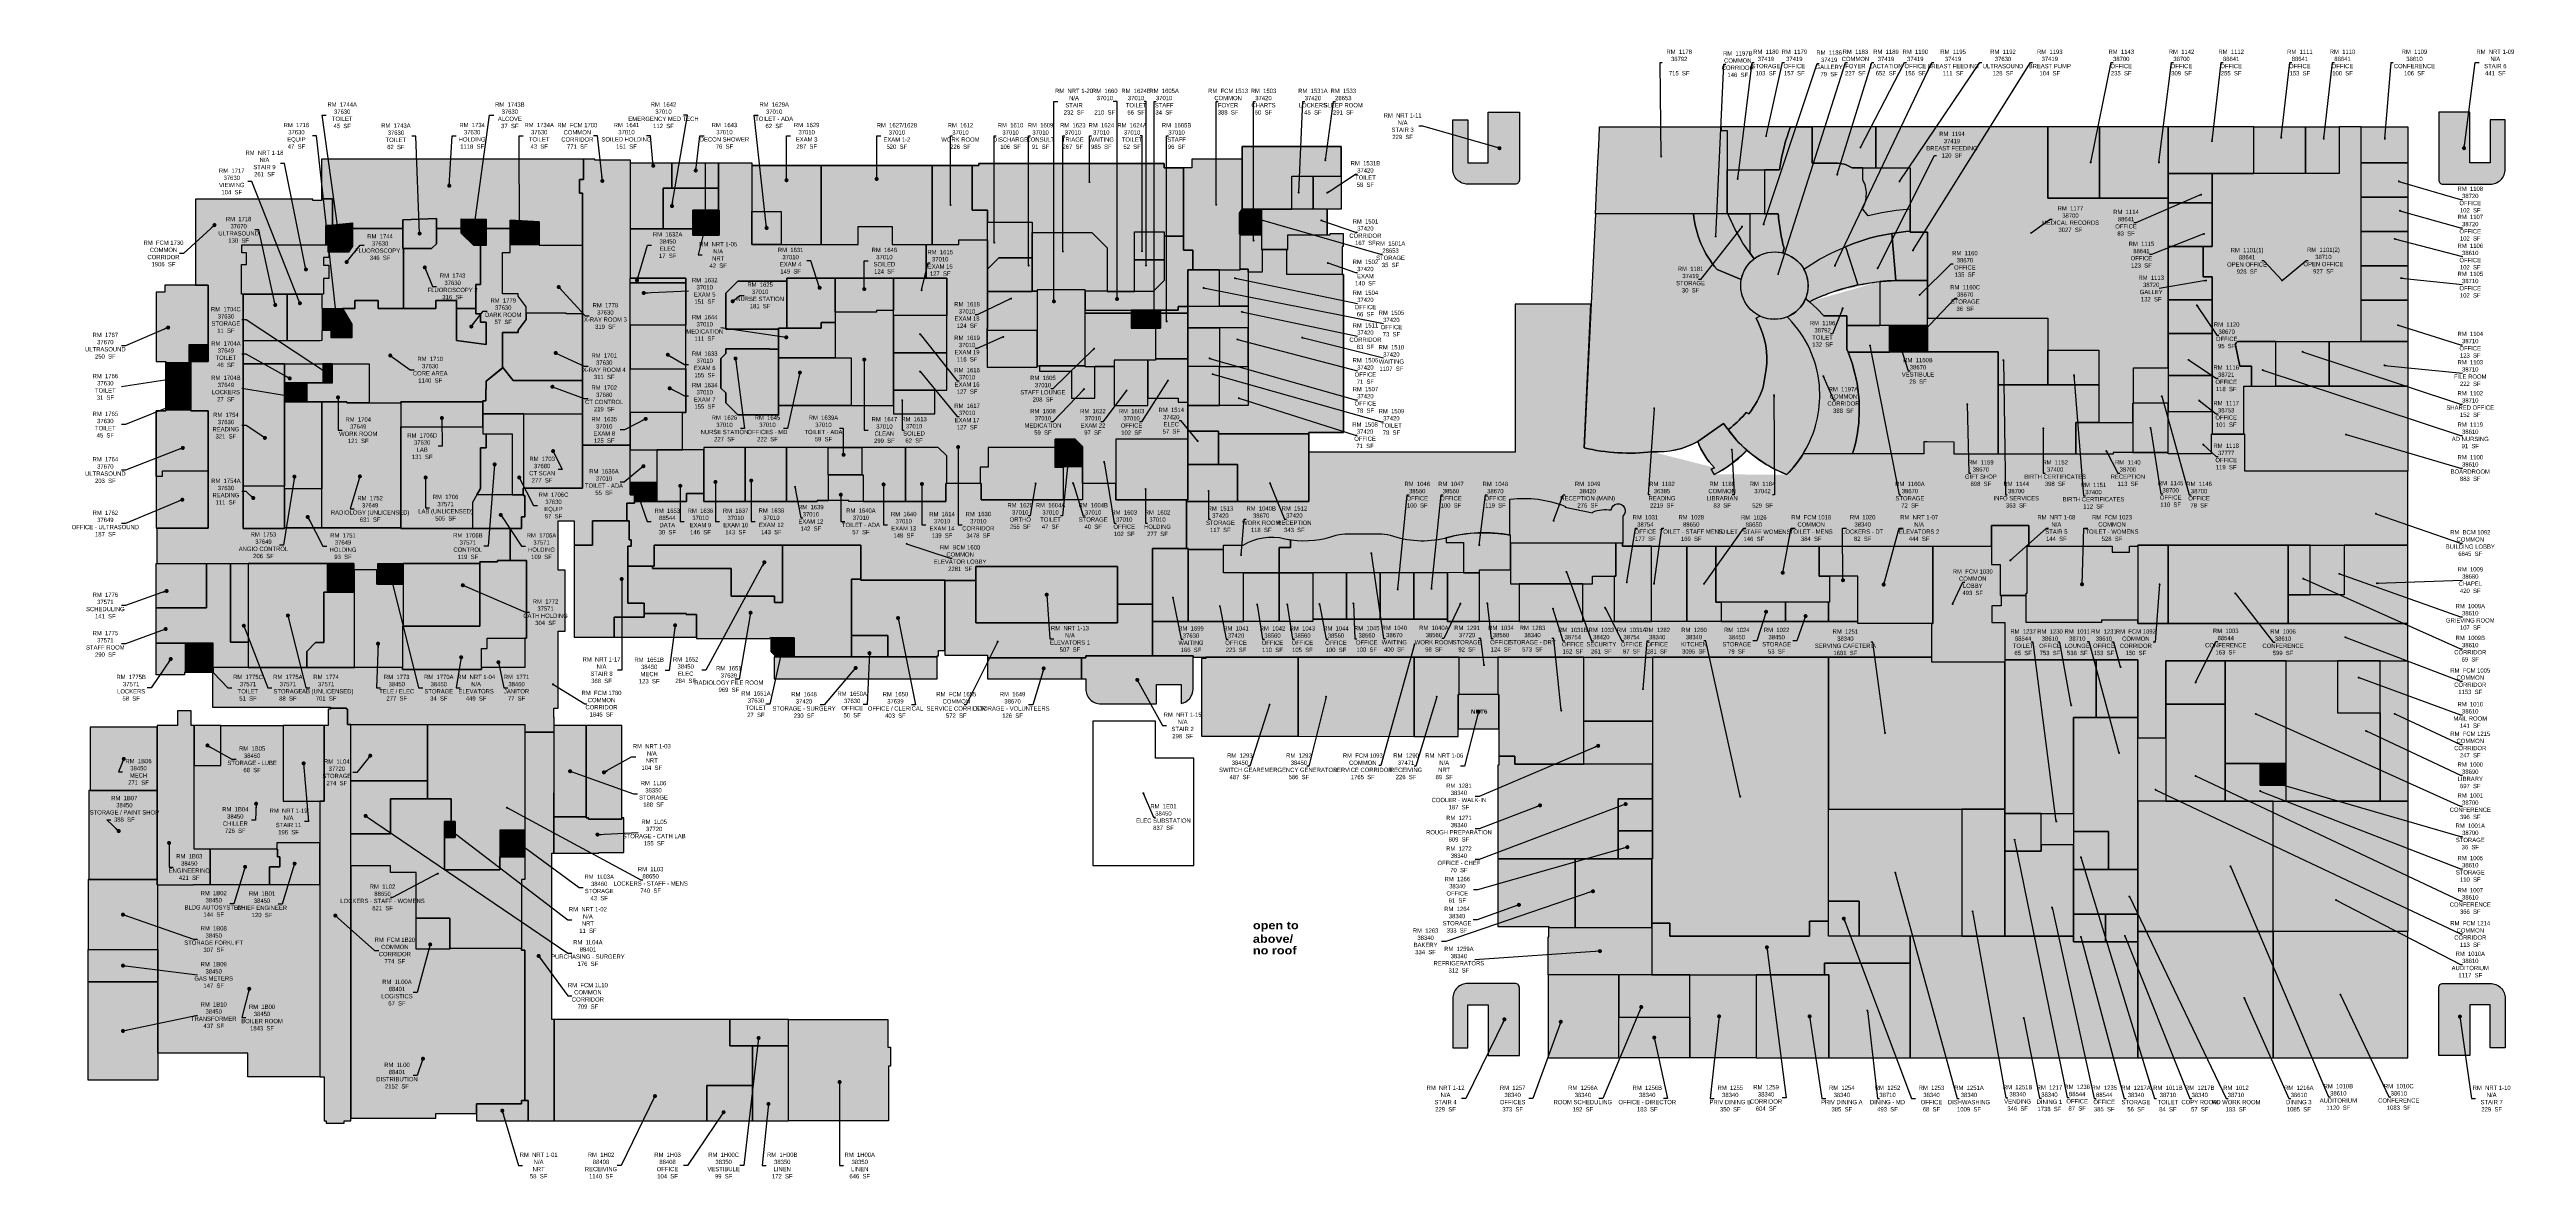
# Model space of a CAD drawing. Header units: inches. Extents: x 224 to 7720, y 1402 to 4817.
import ezdxf

# ---------------------------------------------------------------- set-up
doc = ezdxf.new("R2010")
doc.units = ezdxf.units.IN
doc.header["$LTSCALE"] = 96
doc.header["$MEASUREMENT"] = 0
doc.layers.get('Defpoints').update_dxf_attribs({"color": 31})
for name, color, linetype in [('0-LABEL', 3, 'Continuous'), ('1-NRT', 200, 'Continuous'), ('1-NRT-PTN', 253, 'Continuous'), ('2-BCM', 140, 'Continuous'), ('2-BCM-PTN', 250, 'Continuous'), ('3-FCM', 190, 'Continuous'), ('3-FCM-PTN', 9, 'Continuous'), ('4-OCC', 6, 'Continuous'), ('4-OCC-PTN', 95, 'Continuous'), ('4-VACANT', 60, 'Continuous')]:
    doc.layers.add(name, color=color, linetype=linetype)
doc.layers.add('question', color=135, linetype='Continuous', plot=False)
doc.styles.add('ArialB', font='')
doc.styles.add('ArialN', font='ARIALN.TTF')
doc.styles.get('ArialB').set_extended_font_data('Arial Black')
doc.dimstyles.new('AB-195', dxfattribs={"dimscale": 195, "dimtxt": 0.070312, "dimasz": 0.0625, "dimexe": 0.0625, "dimexo": 0.125, "dimgap": 0.25, "dimtad": 0, "dimdec": 4, "dimrnd": 0.0625, "dimzin": 0, "dimdsep": 46, "dimlunit": 4, "dimtxsty": 'ArialN', "dimblk": 'ARCHTICK', "dimcen": 0.0625, "dimclrd": 256, "dimclre": 256, "dimclrt": 256, "dimadec": 0, "dimazin": 0, "dimtfac": 1, "dimtdec": 4, "dimtofl": 0, "dimtmove": 2, "dimatfit": 3, "dimldrblk": 'DOT', "dimfxl": 0, "dimfrac": 2, "dimtolj": 1, "dimtzin": 0, "dimlwd": -1, "dimlwe": -1, "dimarcsym": 0})

# ---------------------------------------------------------------- blocks, each defined once
blk = doc.blocks.new('_ArchTick')
at = {"const_width": 0.15}
blk.add_lwpolyline([(-0.5, -0.5), (0.5, 0.5)], dxfattribs=at)
blk = doc.blocks.new('_Dot')
at = {"lineweight": -2}
blk.add_line((-0.5, 0), (-1, 0), dxfattribs=at)
at = {"const_width": 0.5}
blk.add_lwpolyline([(-0.25, 0, 1), (0.25, 0, 1)], format="xyb", close=True, dxfattribs=at)

msp = doc.modelspace()

# ---------------------------------------------------------------- hatches: boundary and pattern name
at = {"layer": '1-NRT-PTN'}
h = msp.add_hatch(color=256, dxfattribs=at)
edge = h.paths.add_edge_path()
edge.add_line((4470.5, 4455.5), (4470.5, 4605))
edge.add_line((4470.5, 4605), (4516, 4605))
edge.add_line((4516, 4605), (4516, 4475))
edge.add_line((4516, 4475), (4577.7, 4475))
edge.add_line((4577.7, 4475), (4577.7, 4627.8))
edge.add_line((4577.7, 4627.8), (4672, 4627.8))
edge.add_line((4672, 4627.8), (4672, 4423))
edge.add_arc((4659, 4423), 13, -90, 0, ccw=False)
edge.add_line((4659, 4410), (4516, 4410))
edge.add_arc((4516, 4455.5), 45.5, 180, 270, ccw=False)
h = msp.add_hatch(color=256, dxfattribs=at)
edge = h.paths.add_edge_path()
edge.add_line((7655.5, 4455.5), (7655.5, 4605))
edge.add_line((7655.5, 4605), (7610, 4605))
edge.add_line((7610, 4605), (7610, 4475))
edge.add_line((7610, 4475), (7548.3, 4475))
edge.add_line((7548.3, 4475), (7548.3, 4627.8))
edge.add_line((7548.3, 4627.8), (7454, 4627.8))
edge.add_line((7454, 4627.8), (7454, 4423))
edge.add_arc((7467, 4423), 13, 180, 270)
edge.add_line((7467, 4410), (7610, 4410))
edge.add_arc((7610, 4455.5), 45.5, 270, 360)
for points in [[(2170.7, 4255.5), (2250.8, 4255.5), (2250.8, 4331), (2170.7, 4331)], [(1053.1, 4077.5), (1053.1, 4125), (1069, 4125), (1069, 4165), (1053.1, 4165), (1053.1, 4187.8), (1069, 4187.8), (1069, 4204.8), (1067.5, 4204.8), (1067.5, 4226.5), (806, 4226.5), (806, 4202.5), (820, 4202.5), (820, 4166.5), (805.5, 4166.5), (805.5, 4077.5)], [(3212.6, 4090.5), (3212.8, 3860.7), (3358, 3860.7), (3358, 4090.5)], [(1812, 3318), (1812, 3039.5), (1932.3, 3039.5), (1932.3, 3100.2), (1981, 3100.2), (2023.3, 3100.2), (2023.3, 3111.2), (2023.3, 3142.5), (1974.5, 3142.5), (1974.5, 3314.7), (1984.2, 3314.7), (1984.2, 3334.2), (1977.7, 3334.2), (1977.7, 3391), (1867.3, 3391), (1867.3, 3318)], [(6130.2, 3165.7), (6205.8, 3165.7), (6205.8, 3172.7), (6208.9, 3172.7), (6209, 3315), (6214, 3315), (6214, 3377.7), (6101.2, 3377.7), (6101.2, 3259.3), (6127.2, 3259.3), (6127.2, 3165.7), (6205.9, 3165.7)], [(5923.2, 3315), (5923.2, 3080.6), (5695.9, 3080.6), (5695.9, 3223.7), (5579, 3223.7), (5579, 3315)], [(1667.5, 3271), (1579.5, 3271), (1579.5, 3267), (1526, 3267), (1526, 3073), (1292, 3073), (1292, 2942), (1531, 2942), (1531, 3005), (1548, 3005), (1548, 3036), (1667.5, 3036)], [(3027.5, 3253), (3027.5, 3082.8), (3456, 3082.8), (3456, 3253)], [(4487.3, 2762.2), (4610, 2762.2), (4610, 2866.4), (4487.3, 2866.4)], [(931.3, 2607.5), (931.3, 2543.2), (1054.8, 2543.2), (1054.8, 2772), (931.3, 2772)], [(1848.3, 2492.5), (1854.8, 2492.5), (1854.8, 2489.2), (1955.5, 2489.2), (1955.5, 2772), (1848.3, 2772)], [(1419.4, 2481.7), (1451.4, 2481.7), (1451.4, 2433.7), (1419.4, 2433.7)], [(1516.3, 1628), (1516.3, 1576), (1672.2, 1576), (1672.2, 1637.7), (1652.8, 1637.7), (1652.8, 1628)]]:
    msp.add_hatch(color=256, dxfattribs=at).paths.add_polyline_path(points)
h = msp.add_hatch(color=256, dxfattribs=at)
edge = h.paths.add_edge_path()
edge.add_line((3684.5, 2883), (3684.5, 2983.2))
edge.add_line((3684.5, 2983.2), (3360, 2983.2))
edge.add_line((3360, 2983.2), (3360, 2976.7))
edge.add_line((3360, 2976.7), (3347, 2976.7))
edge.add_line((3347, 2976.7), (3347, 2913))
edge.add_line((3347, 2913), (3360, 2913))
edge.add_line((3360, 2913), (3360, 2883))
edge.add_arc((3405.5, 2883), 45.5, 179.99992, 270)
edge.add_line((3405.5, 2837.5), (3574, 2837.5))
edge.add_line((3574, 2837.5), (3574, 2896))
edge.add_line((3574, 2896), (3648.5, 2896))
edge.add_line((3648.5, 2896), (3648.5, 2838.5))
edge.add_arc((3639, 2883), 45.5, 282.05152, 360)
h = msp.add_hatch(color=256, dxfattribs=at)
edge = h.paths.add_edge_path()
edge.add_line((4470.5, 1946.5), (4470.5, 1797))
edge.add_line((4470.5, 1797), (4516, 1797))
edge.add_line((4516, 1797), (4516, 1927))
edge.add_line((4516, 1927), (4577.7, 1927))
edge.add_line((4577.7, 1927), (4577.7, 1774.2))
edge.add_line((4577.7, 1774.2), (4672, 1774.2))
edge.add_line((4672, 1774.2), (4672, 1979))
edge.add_arc((4659, 1979), 13, 360, 450)
edge.add_line((4659, 1992), (4516, 1992))
edge.add_arc((4516, 1946.5), 45.5, 90, 180)
h = msp.add_hatch(color=256, dxfattribs=at)
edge = h.paths.add_edge_path()
edge.add_line((7655.5, 1946.5), (7655.5, 1797))
edge.add_line((7655.5, 1797), (7610, 1797))
edge.add_line((7610, 1797), (7610, 1927))
edge.add_line((7610, 1927), (7548.3, 1927))
edge.add_line((7548.3, 1927), (7548.3, 1774.2))
edge.add_line((7548.3, 1774.2), (7454, 1774.2))
edge.add_line((7454, 1774.2), (7454, 1979))
edge.add_arc((7467, 1979), 13, 90, 180, ccw=False)
edge.add_line((7467, 1992), (7610, 1992))
edge.add_arc((7610, 1946.5), 45.5, 0, 90, ccw=False)
at = {"layer": '2-BCM-PTN'}
h = msp.add_hatch(color=256, dxfattribs=at)
edge = h.paths.add_edge_path()
edge.add_line((6101.2, 3315), (6101.2, 3377.7))
edge.add_line((6101.2, 3377.7), (6214, 3377.7))
edge.add_line((6214, 3377.7), (6214, 3315))
edge.add_line((6214, 3315), (6465.8, 3315))
edge.add_line((6465.8, 3315), (6465.8, 3297))
edge.add_line((6465.8, 3297), (6518, 3297))
edge.add_line((6518, 3297), (6518, 3315))
edge.add_line((6518, 3315), (6544, 3315))
edge.add_line((6544, 3315), (6544, 3318))
edge.add_line((6544, 3318), (7360.5, 3318))
edge.add_line((7360.5, 3318), (7360.5, 3542.2))
edge.add_line((7360.5, 3542.2), (6867, 3542.2))
edge.add_line((6867, 3542.2), (6867, 3654))
edge.add_line((6867, 3654), (6766, 3654))
edge.add_line((6766, 3654), (6766, 3593.8))
edge.add_line((6766, 3593.8), (6635, 3593.8))
edge.add_line((6635, 3593.8), (6635, 3597.9))
edge.add_line((6635, 3597.9), (6469.3, 3597.9))
edge.add_line((6469.3, 3597.9), (6469.3, 3593.3))
edge.add_line((6469.3, 3593.3), (5987.9, 3593.3))
edge.add_line((5987.9, 3593.3), (5987.9, 3629.9))
edge.add_line((5987.9, 3629.9), (5895.9, 3630))
edge.add_line((5895.9, 3630), (5895.9, 3594))
edge.add_line((5895.9, 3594), (5530.7, 3594))
edge.add_arc((5232.9, 3778.8), 350.5, 315.15466, 328.18837, ccw=False)
edge.add_arc((5628.9, 3910.3), 406.5, 228.67026, 248.7226, ccw=False)
edge.add_arc((5098.8, 3854.1), 361.2, 296.82657, 316.42861, ccw=False)
edge.add_line((5261.8, 3531.8), (5252.7, 3547.3))
edge.add_line((5252.7, 3547.3), (5262.1, 3552.3))
edge.add_arc((5426.6, 3712.6), 229.6, 200.71585, 224.2733, ccw=False)
edge.add_arc((5090, 3850.1), 250.4, 266.3713, 299.10965, ccw=False)
edge.add_arc((5005.6, 4187.6), 591.3, 256.51293, 276.65848, ccw=False)
edge.add_line((4867.7, 3612.6), (4888.7, 4047))
edge.add_line((4888.7, 4047), (4683, 4047))
edge.add_line((4683, 4047), (4659, 4047))
edge.add_line((4659, 4047), (4659, 4024.6))
edge.add_line((4659, 4024.6), (4659, 3599.2))
edge.add_line((4659, 3599.2), (4034.9, 3599.2))
edge.add_line((4034.9, 3599.2), (4034.9, 3450))
edge.add_line((4034.9, 3450), (3681, 3450))
edge.add_line((3681, 3450), (3664.5, 3450))
edge.add_line((3664.5, 3450), (3664.5, 3308))
edge.add_line((3664.5, 3308), (3670.2, 3308))
edge.add_line((3670.2, 3308), (3670.2, 3305))
edge.add_line((3670.2, 3305), (3777, 3305))
edge.add_line((3777, 3305), (3777, 3317.8))
edge.add_line((3777, 3317.8), (3836, 3317.8))
edge.add_arc((3922, 3179.4), 162.9, 75.82619, 121.85545, ccw=False)
edge.add_line((3961.9, 3337.4), (3982.2, 3333.5))
edge.add_arc((4018.9, 3638.8), 307.4, 263.1432, 288.79376)
edge.add_arc((4154.5, 3214), 138.7, 90.84738, 105.29236, ccw=False)
edge.add_line((4152.5, 3352.6), (4199.9, 3352.6))
edge.add_line((4199.9, 3352.6), (4199.9, 3352.5))
edge.add_line((4199.9, 3352.5), (4247.1, 3352.6))
edge.add_arc((4246.3, 3223.9), 128.7, 74.45255, 89.64829, ccw=False)
edge.add_arc((4378.2, 3627.6), 296.2, 250.81006, 283.45269)
edge.add_arc((4564.5, 2916.4), 439.2, 88.82086, 105.51447, ccw=False)
edge.add_arc((4552.9, 2792.4), 563.5, 80.80343, 87.89441, ccw=False)
edge.add_line((4642.9, 3348.6), (4642.9, 3455))
edge.add_arc((4644.9, 3455), 2, 96.96837, 180, ccw=False)
edge.add_arc((4685.6, 3121.8), 337.7, 68.45808, 96.96837, ccw=False)
edge.add_arc((4808.9, 3434), 2.03, -21.41648, 68.45808, ccw=False)
edge.add_line((4810.8, 3433.3), (4893.1, 3415.4))
edge.add_arc((4895.1, 3416), 2, 113.41552, 196, ccw=False)
edge.add_arc((4932.9, 3327.5), 98.2, 80.165, 113.1549, ccw=False)
edge.add_arc((4971, 3422), 21.5, -49.64494, 173.93234, ccw=False)
edge.add_line((4985, 3405.6), (4985, 3324))
edge.add_line((4985, 3324), (4984, 3324))
edge.add_line((4984, 3324), (4984, 3315))
edge.add_line((4984, 3315), (5923.2, 3315))
edge.add_line((5923.2, 3315), (6101.2, 3315))
h = msp.add_hatch(color=256, dxfattribs=at)
edge = h.paths.add_edge_path()
edge.add_line((5262.1, 3552.3), (5252.7, 3547.3))
edge.add_line((5252.7, 3547.3), (5261.8, 3531.8))
edge.add_arc((5092.3, 3864.5), 373.4, 296.98801, 315.01199)
edge.add_line((5356.4, 3600.5), (5360.5, 3605.1))
edge.add_arc((5578.2, 3858.3), 333.9, 214.83314, 229.30889, ccw=False)
edge.add_line((5304.1, 3667.6), (5302.3, 3669.9))
edge.add_line((5302.3, 3669.9), (5289.4, 3686.2))
edge.add_line((5289.4, 3686.2), (5211.8, 3631.4))
edge.add_arc((5432.6, 3716.5), 236.7, 201.07005, 223.91908)
h = msp.add_hatch(color=256, dxfattribs=at)
h.dxf.hatch_style = 1
h.paths.add_polyline_path([(3456, 3253), (3456, 3139.3), (3562, 3139.3), (3562, 3308), (3664.5, 3308), (3664.5, 3324), (3664.5, 3324), (3664.5, 3402), (3664.5, 3455.5), (3451.4, 3455.5), (3451.4, 3504.5), (3350.1, 3504.5), (3350.1, 3455.5), (3043, 3455.5), (3043, 3504.5), (2936.5, 3504.5), (2936.5, 3449.7), (2643.1, 3449.7), (2643.1, 3453.5), (2547.2, 3453.5), (2547.2, 3449.7), (2204.1, 3449.7), (2204.1, 3474.2), (2151.2, 3474.2), (2151.2, 3449.7), (1994, 3449.7), (1994, 3444.5), (1971.2, 3444.5), (1971.2, 3391), (1977.7, 3391), (1977.7, 3334.2), (1984.2, 3334.2), (1984.2, 3314.7), (1974.5, 3314.7), (1974.5, 3254), (2054.1, 3254), (2054.1, 3318), (2679.7, 3318), (2679.7, 3211.5), (2933.2, 3211.5), (2933.2, 3210.7), (3027.5, 3210.7), (3027.5, 3253)])
at = {"layer": '3-FCM-PTN'}
for points in [[(1840, 4485.5), (1840, 4424), (1828, 4424), (1828, 4383), (1836.5, 4383), (1836.5, 3620.5), (1981, 3620.5), (1981, 3719.4), (1981, 3917.1), (1981, 3983), (1981, 4111.9), (1981, 4126.1), (1982.5, 4126.1), (1982.5, 4275.4), (1982.5, 4475), (1982.5, 4482.9), (1874.5, 4483), (1874.5, 4485.5)], [(3655.8, 4210.7), (3683.6, 4210.7), (3683.6, 4151), (3827.5, 4151), (3827.5, 4259), (3825.5, 4259), (3825.5, 4321.9), (3833, 4334.3), (3833, 4485.3), (3681, 4485.3), (3681, 4459.8), (3655.7, 4459.8), (3655.7, 4321.9), (3655.8, 4272)], [(1122.4, 2822.1), (1126.3, 2822.1), (1126.3, 2775.2), (1662.5, 2775.2), (1662.5, 2752.5), (1750.8, 2752.5), (1750.8, 2797.5), (1750.2, 2797.5), (1750.2, 2825), (1763.5, 2825), (1763.5, 3057.8), (1784.8, 3057.8), (1784.8, 3242.6), (1763.5, 3242.6), (1763.5, 3391), (1812, 3391), (1812, 3318), (1867.3, 3318), (1867.3, 3391), (1971.2, 3391), (1971.2, 3444.5), (1994, 3444.5), (1994, 3470.5), (1981, 3470.5), (1981, 3620.5), (1836.5, 3620.5), (1836.5, 3490), (1657, 3490), (1657, 3467.7), (1662.5, 3467.7), (1662.5, 3403.5), (1652, 3403.5), (1652, 3368), (1618.5, 3368), (1618.5, 3271), (1667.5, 3271), (1667.5, 3036), (1662.5, 3036), (1662.5, 2948), (1531, 2948), (1531, 2942), (1292, 2942), (1292, 2948), (719, 2948), (719, 2933.9), (717.5, 2933.9), (717.5, 2828), (1074.3, 2828), (1074.3, 2825.1), (1122.4, 2825.1)], [(5579, 3315), (5579, 3223.7), (5610.8, 3223.7), (5610.8, 3145.7), (5267, 3145.7), (5267, 3315)], [(5923.2, 3315), (6101.2, 3315), (6101.2, 3259.3), (6127.2, 3259.3), (6127.2, 3165.7), (6130.2, 3165.7), (6130.2, 3134.2), (6102, 3134.2), (6102, 3084.3), (6141.3, 3084.3), (6141.3, 2970.8), (6141.2, 2970.8), (6141.2, 2963.9), (5920, 2963.9), (5920, 3080.6), (5923.2, 3080.6), (5923.2, 3084.3)], [(6543.9, 3315), (6543.9, 3090.8), (6512.6, 3090.8), (6433.6, 3090.8), (6433.6, 3084), (6205.8, 3084), (6205.8, 3172.7), (6208.9, 3172.7), (6209, 3315), (6465.8, 3315), (6465.8, 3297), (6518, 3297), (6518, 3315)], [(6544, 3080.7), (6635.4, 3080.7), (6635.4, 3318), (6544, 3318)], [(3562, 3139.3), (3456, 3139.3), (3456, 3082.8), (3027.5, 3082.8), (3027.5, 3210.7), (2933.2, 3210.7), (2933.2, 2985), (3063, 2985), (3063, 2976.7), (3360, 2976.7), (3360, 2983.2), (3562, 2983.2)], [(7360.5, 2967.7), (7360.5, 3080.7), (6635.4, 3080.7), (6547.1, 3080.7), (6544, 3080.7), (6544, 3090.8), (6433.6, 3090.8), (6433.6, 3084), (6206, 3084), (6205.9, 3165.7), (6130.2, 3165.7), (6130.2, 3134.2), (6102, 3134.2), (6102, 3084.3), (6141.3, 3084.3), (6141.3, 2970.8), (6544, 2970.8), (6544, 2734.9), (6628.7, 2734.9), (6628.7, 2967.7)], [(3562, 3086.9), (3562, 2983.2), (3684.5, 2983.2), (3684.5, 2979.5), (5920, 2979.5), (5920, 3080.6), (5695.9, 3080.6), (5695.9, 3086.9), (4454.9, 3087), (4454.9, 3093.5), (4047.1, 3093.5), (4047.1, 3087), (3562, 3086.9), (3562, 2983.2)], [(7276.6, 2543.5), (7276.6, 2967.7), (7360.5, 2967.7), (7360.5, 2543.5)], [(1122.4, 2822.1), (1122.4, 2825.1), (1074.3, 2825.1), (1074.3, 2822.1), (1067.4, 2822.1), (1067.4, 2772), (1054.8, 2772), (1054.8, 2543.2), (1041.7, 2543.2), (1041.7, 1709.2), (1054.8, 1709.2), (1054.8, 1576), (1061.3, 1576), (1061.3, 1569.5), (1115.3, 1569.5), (1115.3, 1576), (1136, 1576), (1136, 2775.2), (1126.3, 2775.2), (1126.3, 2822.1)], [(1687.7, 2752.5), (1662.5, 2752.5), (1662.7, 2306.8), (1652.3, 2306.8), (1652.3, 2093), (1662.5, 2093), (1662.5, 1637.7), (1672.2, 1637.7), (1672.2, 1576), (1750.8, 1576), (1750.8, 1883.2), (1744.3, 1883.2), (1744.3, 2386.5), (1750.5, 2386.5), (1750.8, 2752.5)], [(6544, 2734.9), (6628.7, 2734.9), (6628.7, 2543.5), (6544, 2543.5), (6544, 2734.9)]]:
    msp.add_hatch(color=256, dxfattribs=at).paths.add_polyline_path(points)
h = msp.add_hatch(color=256, dxfattribs=at)
h.dxf.hatch_style = 1
h.paths.add_polyline_path([(1020.5, 4364.5), (665.5, 4364.5), (665.5, 4104.3), (704.5, 4104.3), (704.5, 3873.5), (651.5, 3873.5), (651.5, 3724.5), (704.5, 3724.5), (704.5, 3368.8), (548.5, 3368.8), (548.5, 3262), (1144.5, 3262), (1144.5, 3244), (1217.5, 3244), (1217.5, 3262), (1526, 3262), (1526, 3267), (1579.5, 3267), (1579.5, 3271), (1618.5, 3271), (1618.5, 3368), (1287.4, 3368), (1287.4, 3370), (935.5, 3370), (935.5, 3368), (810.5, 3368), (810.5, 4077.5), (805.5, 4077.5), (805.5, 4166.5), (820, 4166.5), (820, 4202.5), (806, 4202.5), (806, 4226.5), (1060.5, 4226.5), (1060.5, 4284.5), (1080.5, 4284.5), (1080.5, 4365.5), (1047.5, 4365.5), (1047.5, 4360.5), (1020.5, 4360.5)])
h = msp.add_hatch(color=256, dxfattribs=at)
h.dxf.hatch_style = 1
h.paths.add_polyline_path([(5270.3, 4152.2), (5343.7, 4121.2, -0.188029), (5382.5, 4184.3), (5373.4, 4196.2), (5348.6, 4231.8), (5324.9, 4272.9), (5303.2, 4320.3), (5301.1, 4320.3), (5301.1, 4320.5), (5198.6, 4320.5, 0.154976)])
h = msp.add_hatch(color=256, dxfattribs=at)
h.dxf.hatch_style = 1
h.paths.add_polyline_path([(5546, 4103, 1), (5342, 4103, 1)])
h = msp.add_hatch(color=256, dxfattribs=at)
h.dxf.hatch_style = 1
h.paths.add_polyline_path([(5662.8, 3982.1), (5662.8, 4011.6), (5593.6, 4011.6), (5573.4, 4033), (5550, 4054.5), (5538.3, 4064.1, -0.200298), (5482.7, 4008.6), (5487.2, 4004, -0.170262), (5579.8, 3801.8, -0.148343), (5540.4, 3610.7, -0.013776), (5530.7, 3594), (5680.4, 3594, 0.094883), (5699.2, 3764.7, 0.037879), (5688.6, 3833.2), (5678.8, 3868.6), (5666.9, 3901.9), (5662.8, 3910.9)])
at = {"layer": '4-OCC-PTN'}
h = msp.add_hatch(color=160, dxfattribs=at)
h.dxf.hatch_style = 1
h.paths.add_polyline_path([(5283.1, 4583.3), (5283.1, 4572), (5301.1, 4572), (5301.1, 4320.5), (5292.4, 4320.5), (4904.4, 4320.5), (4902.2, 4320.6), (4905.6, 4392), (4909.7, 4475.4), (4912.2, 4527.3), (4914.7, 4579.3), (4914.9, 4583.3), (4920, 4583.3), (5230, 4583.3)])
h = msp.add_hatch(color=193, dxfattribs=at)
edge = h.paths.add_edge_path()
edge.add_line((5301.1, 4453), (5413.4, 4453))
edge.add_line((5413.4, 4453), (5459.2, 4453))
edge.add_line((5459.2, 4453), (5466.4, 4494.9))
edge.add_line((5466.4, 4494.9), (5470.9, 4514.3))
edge.add_arc((5984.2, 4388.5), 528.5, 158.63942, 166.22559, ccw=False)
edge.add_line((5492, 4581), (5492, 4583.3))
edge.add_line((5492, 4583.3), (5283.1, 4583.3))
edge.add_line((5283.1, 4583.3), (5283.1, 4572))
edge.add_line((5283.1, 4572), (5301.1, 4572))
edge.add_line((5301.1, 4572), (5301.1, 4453))
edge.add_line((5301.1, 4453), (5301.1, 4453))
h = msp.add_hatch(color=193, dxfattribs=at)
edge = h.paths.add_edge_path()
edge.add_line((5532.9, 4153), (5580, 4182.9))
edge.add_line((5580, 4182.9), (5619.2, 4203.6))
edge.add_line((5619.2, 4203.6), (5659.3, 4220.7))
edge.add_arc((5876.7, 3725), 541.2, 102.86528, 113.69174, ccw=False)
edge.add_line((5756.2, 4252.7), (5798.8, 4261.1))
edge.add_line((5798.8, 4261.1), (5805.8, 4262.2))
edge.add_line((5805.8, 4262.2), (5841.6, 4266.9))
edge.add_line((5841.6, 4266.9), (5854.8, 4267.9))
edge.add_line((5854.8, 4267.9), (5854.8, 4334.2))
edge.add_line((5854.8, 4334.2), (5812, 4330.1))
edge.add_line((5812, 4330.1), (5768.8, 4322.9))
edge.add_line((5768.8, 4322.9), (5728, 4313.8))
edge.add_line((5728, 4313.8), (5710.8, 4335.8))
edge.add_arc((5629.5, 4380.3), 92.7, 331.27292, 360.02615)
edge.add_arc((5633.8, 4381.1), 88.3, 359.54108, 388.53312)
edge.add_line((5711.4, 4423.3), (5711.3, 4459))
edge.add_line((5711.3, 4459), (5679.1, 4459))
edge.add_arc((5630.9, 4385.9), 87.6, 56.63774, 91.78232)
edge.add_line((5628.2, 4473.4), (5557.9, 4473.4))
edge.add_line((5557.9, 4473.4), (5557.9, 4583.3))
edge.add_line((5557.9, 4583.3), (5492, 4583.3))
edge.add_line((5492, 4583.3), (5492, 4581))
edge.add_arc((5984.2, 4388.5), 528.5, 158.63942, 166.22559)
edge.add_line((5470.9, 4514.3), (5466.4, 4494.9))
edge.add_line((5466.4, 4494.9), (5459.2, 4453))
edge.add_line((5459.2, 4453), (5413.4, 4453))
edge.add_line((5413.4, 4453), (5413.4, 4320.3))
edge.add_line((5413.4, 4320.3), (5455.1, 4320.3))
edge.add_arc((6204, 4387.7), 751.9, 185.1434, 189.2674)
edge.add_arc((6174.6, 4395.5), 724.2, 190.25475, 194.33097)
edge.add_line((5472.9, 4216.3), (5469.2, 4201.8))
edge.add_arc((5444, 4103), 102, 29.37561, 75.71108, ccw=False)
edge.add_line((5532.9, 4153), (5532.9, 4153))
h = msp.add_hatch(color=193, dxfattribs=at)
edge = h.paths.add_edge_path()
edge.add_line((5751, 4459), (5751, 4583.3))
edge.add_line((5751, 4583.3), (5557.9, 4583.3))
edge.add_line((5557.9, 4583.3), (5557.9, 4473.4))
edge.add_line((5557.9, 4473.4), (5628.2, 4473.4))
edge.add_arc((5630.9, 4385.9), 87.6, 56.63774, 91.78232, ccw=False)
edge.add_line((5679.1, 4459), (5751, 4459))
for color, points in [(151, [(5854.8, 4459), (5854.8, 4264.9), (5907, 4264.9), (5907, 4005.1), (6271.1, 4005.1), (6271.1, 3907.8), (6425.7, 3907.8), (6425.7, 3689), (6528.8, 3689), (6528.8, 3747.2), (6530, 3747.2), (6530, 3854), (6635, 3854), (6635, 4368.1), (6270.8, 4368.1), (6270.8, 4583.3), (5854.8, 4583.3), (5751, 4583.3), (5751, 4459)]), (151, [(6428, 4371.1), (6428, 4583.3), (6270.8, 4583.3), (6270.8, 4368.1), (6428, 4368.1)]), (151, [(6428, 4368.1), (6635, 4368.1), (6635, 4583.3), (6428, 4583.3)]), (31, [(7219, 4537.9), (7219, 4583.3), (7360.5, 4583.3), (7360.5, 4475), (7219, 4475)]), (46, [(3833, 4334.3), (3983.2, 4334.3), (3983.2, 4433.9), (4132.5, 4433.9), (4132.5, 4524), (3833, 4524)]), (192, [(3445.9, 3858.8), (3387.6, 3858.8), (3387.6, 3762.2), (3316.4, 3762.2), (3316.4, 3844.5), (3219.9, 3844.5), (3219.9, 3860.7), (3212.8, 3860.7), (3212.8, 3856.8), (3061.8, 3856.8), (3061.8, 3973.8), (3062.1, 3973.8), (3062.1, 4242.1), (2976.3, 4242.1), (2976.3, 4227.4), (2877, 4227.4), (2877, 4126.1), (2939.1, 4126.1), (2939.1, 3786.4), (2903.1, 3786.4), (2903.1, 3714.9), (2777.9, 3714.9), (2777.9, 3740.1), (2429.9, 3740.1), (2429.9, 3712.2), (2306.6, 3712.2), (2270.5, 3748.3), (2270.5, 3778.3), (2255.5, 3793.3), (2255.5, 3882.7), (2270.5, 3897.7), (2270.5, 3911.7), (2403.3, 3911.7), (2403.3, 3911.1), (2429.9, 3911.1), (2429.9, 3971.7), (2270.5, 3971.7), (2270.5, 4080.6), (2306.6, 4116.7), (2454.9, 4116.7), (2454.9, 4126.1), (2877, 4126.1), (2877, 4227.4), (2773.6, 4227.4), (2773.6, 4281.9), (2671.1, 4281.9), (2671.1, 4227.3), (2349.4, 4227.4), (2349.4, 4475), (2248.1, 4475), (2248.1, 4331), (2250.8, 4331), (2250.8, 4255.5), (2170.7, 4255.5), (2170.7, 4275.4), (1982.5, 4275.4), (1982.5, 4126.1), (2150.1, 4126.1), (2150.1, 3719.4), (2139.6, 3719.4), (2139.6, 3606.1), (2204.1, 3606.1), (2204.1, 3613.6), (2913.6, 3613.6), (2939.1, 3588.1), (2939.1, 3504.5), (3040.4, 3504.5), (3040.4, 3553.6), (3064.4, 3553.6), (3064.4, 3613.6), (3266.9, 3613.6), (3266.9, 3638.9), (3327.7, 3638.9), (3350.1, 3616.4), (3350.1, 3504.5), (3451.4, 3504.5), (3451.4, 3638.9), (3668.7, 3638.9), (3668.7, 3750.3), (3639.5, 3750.3), (3639.5, 3762.1), (3548.1, 3762.1), (3548.1, 3740.1), (3445.9, 3740.1)]), (192, [(2107.4, 4475), (1982.5, 4475), (1982.5, 4275.4), (2081.1, 4275.4), (2081.1, 4397.6), (2107.4, 4397.6)]), (192, [(2349.4, 4227.4), (2671.1, 4227.3), (2671.1, 4281.9), (2773.6, 4281.9), (2773.6, 4227.4), (2877, 4227.4), (2877, 4126.1), (2454.9, 4126.1), (2454.9, 4116.7), (2306.6, 4116.7), (2270.5, 4080.6), (2270.5, 3971.7), (2429.9, 3971.7), (2429.9, 3911.1), (2403.3, 3911.1), (2403.3, 3911.7), (2270.5, 3911.7), (2270.5, 3897.7), (2255.5, 3882.7), (2255.5, 3793.3), (2270.5, 3778.3), (2270.5, 3748.3), (2306.6, 3712.2), (2429.9, 3712.2), (2429.9, 3740.1), (2777.9, 3740.1), (2777.9, 3714.9), (2903.1, 3714.9), (2903.1, 3786.4), (2939.1, 3786.4), (2939.1, 4126.1), (2877, 4126.1), (2877, 4227.4), (2976.3, 4227.4), (2976.3, 4242.1), (3062.1, 4242.1), (3062.1, 3973.8), (3061.8, 3973.8), (3061.8, 3856.8), (3212.8, 3856.8), (3212.8, 3860.7), (3219.9, 3860.7), (3219.9, 3844.5), (3316.4, 3844.5), (3316.4, 3762.2), (3387.6, 3762.2), (3387.6, 3858.8), (3445.9, 3858.8), (3445.9, 3740.1), (3548.1, 3740.1), (3548.1, 3762.1), (3639.5, 3762.1), (3639.5, 3750.3), (3668.7, 3750.3), (3668.7, 3638.9), (3451.4, 3638.9), (3451.4, 3504.5), (3350.1, 3504.5), (3350.1, 3616.4), (3327.7, 3638.9), (3266.9, 3638.9), (3266.9, 3613.6), (3064.4, 3613.6), (3064.4, 3553.6), (3040.4, 3553.6), (3040.4, 3504.5), (2939.1, 3504.5), (2939.1, 3588.1), (2913.6, 3613.6), (2204.1, 3613.6), (2204.1, 3606.1), (2139.6, 3606.1), (2139.6, 3719.4), (2150.1, 3719.4), (2150.1, 4126.1), (1982.5, 4126.1), (1982.5, 4275.4), (2170.7, 4275.4), (2170.7, 4255.5), (2250.8, 4255.5), (2250.8, 4331), (2248.1, 4331), (2248.1, 4475), (2349.4, 4475)]), (192, [(2248.1, 4475), (2107.4, 4475), (2107.4, 4397.6), (2248.1, 4397.6)]), (192, [(2559.3, 4467), (2349.4, 4467), (2349.4, 4327.7), (2438.6, 4327.7), (2438.6, 4227.4), (2559.3, 4227.4)]), (192, [(2895.1, 4467), (2559.3, 4467), (2559.3, 4227.4), (2671.1, 4227.4), (2671.1, 4281.9), (2773.6, 4281.9), (2773.6, 4227.4), (2877, 4227.4), (2895.1, 4227.4)]), (192, [(3062.1, 4331), (3016.2, 4331), (3016.2, 4467), (2895.1, 4467), (2895.1, 4227.4), (2976.3, 4227.4), (2976.3, 4242.1), (3062.1, 4242.1), (3062.1, 4295)]), (121, [(3983.2, 4433.9), (4048.5, 4433.9), (4048.5, 4334.3), (3983.2, 4334.3)]), (121, [(4048.5, 4334.3), (4132.5, 4334.3), (4132.5, 4433.9), (4048.5, 4433.9)]), (193, [(5301.1, 4453), (5413.4, 4453), (5413.4, 4320.3), (5301.1, 4320.3)]), (16, [(7219, 4475), (7360.5, 4475), (7360.5, 4371), (7219, 4371)]), (192, [(2248.1, 4397.6), (2081.1, 4397.6), (2081.1, 4275.4), (2170.7, 4275.4), (2170.7, 4331), (2248.1, 4331)]), (16, [(7219, 4371), (7360.5, 4371), (7360.5, 4267), (7219, 4267), (7219, 4371)]), (150, [(1295, 4218.9), (1293, 4218.9), (1293, 4275.7), (1141.2, 4275.7), (1141.2, 4222), (1128.4, 4204.8), (1053.1, 4204.8), (1053.1, 4165), (1069, 4165), (1069, 4137), (1053.1, 4137), (1053.1, 4077.5), (1048.5, 4077.5), (1048.5, 4034), (1148.5, 4034), (1148.5, 4058.5), (1219, 4058.5), (1219, 4034), (1295, 4034)]), (150, [(1508.5, 4224), (1545, 4224), (1545, 4304.4), (1470, 4305.6), (1470, 4262.1)]), (150, [(1706, 4227.7), (1706, 4296.2), (1618.5, 4301.6), (1618.5, 4227.7)]), (121, [(3891.4, 4212), (3971.2, 4212), (3971.2, 4257), (4090.1, 4257), (4090.1, 4334.3), (4048.5, 4334.3), (3891.4, 4334.3), (3891.4, 4257)]), (150, [(1836.5, 4225.7), (1706, 4225.7), (1706, 4227.7), (1618.5, 4227.7), (1618.5, 4203.2), (1594.5, 4203.2), (1594.5, 4078), (1642.5, 4078), (1642.5, 4070.8), (1666.3, 4038.8), (1666.3, 4019.5), (1787.5, 4019.5), (1787.5, 4018), (1836.5, 4018)]), (121, [(4139.4, 3667.5), (4139.4, 4137), (3968.6, 4137), (3968.6, 4212), (3894, 4212), (3894, 4144.2), (3851, 4144.2), (3851, 4041), (3851, 3975.7), (3851, 3740.2), (3668.7, 3740.2), (3668.7, 3662.6), (3762, 3662.6), (3762, 3654.5), (4034.9, 3654.5), (4034.9, 3658.5), (4139.4, 3658.5)]), (121, [(3827.5, 4257), (3891.4, 4257), (3891.4, 4212), (3894, 4212), (3894, 4144.2), (3851, 4144.2), (3851, 4153), (3827.5, 4153)]), (121, [(4135.6, 4137), (3968.6, 4137), (3968.6, 4212), (3971.2, 4212), (3971.2, 4257), (4099.6, 4257), (4099.6, 4260.4), (4138.6, 4260.4), (4138.6, 4221), (4135.6, 4221)]), (193, [(5798.8, 4261.1), (5811.2, 4118.2), (5907, 4118.2), (5907, 4264.9), (5854.8, 4264.9), (5854.8, 4267.9), (5841.6, 4266.9), (5805.8, 4262.2)]), (16, [(6635, 4060.2), (6769, 4060.2), (6769, 4129.2), (6741, 4129.2), (6741, 4221.2), (6635, 4221.2)]), (31, [(7219, 4267), (7360.5, 4267), (7360.5, 4163), (7219, 4163)]), (55, [(2150.1, 4126.1), (1981, 4126.1), (1981, 4111.9), (2150.1, 4111.9)]), (192, [(2601.4, 4126.1), (2454.9, 4126.1), (2454.9, 4116.7), (2454.9, 3974.4), (2559.3, 3974.4), (2559.3, 3991.6), (2601.4, 3991.6), (2601.4, 4023.2)]), (192, [(2777.9, 4126.1), (2601.4, 4126.1), (2601.4, 4023.2), (2726.5, 4023.2), (2726.5, 4028.2), (2777.9, 4028.2)]), (192, [(2877, 4126.1), (2777.9, 4126.1), (2777.9, 4012.9), (2939.1, 4012.9), (2939.1, 4126.1)]), (121, [(3764.7, 4041), (3764.7, 4151), (3668.7, 4151), (3668.7, 4041)]), (121, [(3827.5, 4153), (3851, 4153), (3851, 4041), (3764.7, 4041), (3764.7, 4151), (3827.5, 4151)]), (234, [(7219, 4163), (7360.5, 4163), (7360.5, 4059), (7219, 4059)]), (215, [(704.5, 3925), (704.5, 4104.3), (573, 4104.3), (573, 4083), (547.1, 4083), (547.1, 3873.5), (576, 3873.5), (576, 3871), (647, 3871), (647, 3925)]), (242, [(942.8, 4077.5), (810.5, 4077.5), (810.5, 3936), (942.8, 3936)]), (150, [(1048.5, 4077.5), (942.8, 4077.5), (942.8, 3936), (1042.8, 3936), (1048, 3936.6), (1048, 3967), (1050, 3967), (1050, 4034), (1048.5, 4034)]), (192, [(2150.1, 4111.9), (1981, 4111.9), (1981, 3983), (2150.1, 3983)]), (192, [(2306.6, 4116.7), (2270.5, 4080.6), (2270.5, 3971.7), (2429.9, 3971.7), (2429.9, 3974.4), (2454.9, 3974.4), (2454.9, 4116.7)]), (192, [(3197.9, 4086.7), (3212.6, 4086.7), (3212.7, 3967.2), (3061.8, 3967.2), (3061.8, 3973.8), (3062.1, 3973.8), (3062.1, 4085.6), (3197.9, 4085.6)]), (63, [(6635, 3958.2), (6769, 3958.2), (6769, 4060.2), (6635, 4060.2)]), (234, [(7219, 4059), (7360.5, 4059), (7360.5, 3933.7), (7219, 3933.8), (7219, 4059)]), (150, [(1076.5, 3967), (1076.5, 3944.7), (1139, 3944.7), (1139, 3986.8), (1111.1, 4034), (1050, 4034), (1050, 3967)]), (150, [(1456, 3937), (1545, 3924.6), (1545, 3992.5), (1528, 3992.5), (1528, 4017.9), (1513.7, 4017.9), (1513.7, 4034), (1456, 4034)]), (150, [(1666.3, 4019.5), (1666.3, 4000.2), (1642.5, 3968.2), (1642.5, 3961), (1594.5, 3961), (1594.5, 3853.8), (1595.9, 3855), (1627.4, 3816.5), (1836.5, 3816.5), (1836.5, 4018), (1787.5, 4018), (1787.5, 4019.5)]), (192, [(2150.1, 3983), (1981, 3983), (1981, 3917.1), (1981, 3851.2), (2150.1, 3851.2)]), (192, [(2601.4, 3991.6), (2559.3, 3991.6), (2559.3, 3974.4), (2429.9, 3974.4), (2429.9, 3971.7), (2429.9, 3911.1), (2429.9, 3885.1), (2601.4, 3885.1)]), (192, [(2777.9, 3899.6), (2777.9, 4012.9), (2777.9, 4028.2), (2726.5, 4028.2), (2726.5, 4023.2), (2601.4, 4023.2), (2601.4, 3885.1), (2650.4, 3885.1), (2650.4, 3740.1), (2777.9, 3740.1), (2777.9, 3786.4)]), (192, [(2939.1, 4012.9), (2777.9, 4012.9), (2777.9, 3899.6), (2939.1, 3899.6)]), (192, [(3571.4, 3974.4), (3497.1, 3974.4), (3497.1, 4029.1), (3358, 4029.1), (3358, 3857.8), (3387.6, 3857.8), (3387.6, 3858.8), (3445.9, 3858.8), (3445.9, 3877.4), (3548.1, 3877.4), (3571.4, 3877.4), (3571.4, 3881.4)]), (192, [(3586.4, 4029.1), (3497.1, 4029.1), (3497.1, 3974.4), (3571.4, 3974.4), (3586.4, 3974.4)]), (192, [(3668.7, 4039.5), (3639.5, 4039.5), (3639.5, 4028.4), (3586.4, 4028.4), (3586.4, 3974.4), (3571.4, 3974.4), (3571.4, 3881.4), (3668.7, 3881.4)]), (121, [(3851, 4041), (3851, 3975.7), (3668.7, 3975.7), (3668.7, 4041), (3851, 4041)]), (121, [(3668.7, 3975.7), (3764.7, 3975.7), (3764.7, 3858), (3668.7, 3858), (3668.7, 3975.7)]), (121, [(3764.7, 3975.7), (3764.7, 3858), (3851, 3858), (3851, 3975.7)]), (151, [(6271.1, 4005.1), (6271.1, 3803), (6120.6, 3803), (6120.6, 3903), (5907.3, 3903), (5907.3, 4005.1)]), (192, [(2270.5, 3911.7), (2270.5, 3897.7), (2255.5, 3882.7), (2255.5, 3793.3), (2270.5, 3778.3), (2270.5, 3748.3), (2306.6, 3712.2), (2429.9, 3712.2), (2429.9, 3740.1), (2429.9, 3911.1), (2403.3, 3911.1), (2403.3, 3911.7)]), (192, [(2939.1, 3899.6), (2777.9, 3899.6), (2777.9, 3786.4), (2939.1, 3786.4)]), (192, [(3212.7, 3967.2), (3061.8, 3967.2), (3061.8, 3856.8), (3212.8, 3856.8)]), (109, [(6271.1, 3907.8), (6425.7, 3907.8), (6425.7, 3803), (6271.1, 3803)]), (137, [(6635, 3831.1), (6769, 3831.3), (6769, 3958.2), (6635, 3958.2), (6635, 3831.1)]), (234, [(7123, 3933.8), (7123, 3799), (6961, 3799), (6961, 3933.8)]), (234, [(7360.5, 3933.7), (7360.5, 3799), (7123, 3799), (7123, 3933.8), (7219, 3933.8)]), (150, [(651.5, 3871), (576, 3871), (576, 3812), (651.5, 3812)]), (150, [(810.5, 3866), (935.5, 3866), (935.5, 3495.9), (810.5, 3495.9)]), (215, [(1051, 3866), (935.5, 3866), (935.5, 3809), (1002.5, 3809), (1051, 3809)]), (215, [(1191.5, 3866), (1080, 3866), (1080, 3809), (1051, 3809), (1002.5, 3809), (1002.5, 3751.8), (1124, 3751.8), (1124, 3748.6), (1191.5, 3748.6)]), (150, [(1051, 3809), (1080, 3809), (1080, 3866), (1051, 3866)]), (23, [(1836.5, 3816.5), (1627.4, 3816.5), (1595.9, 3855), (1545.5, 3813.7), (1545.5, 3790.3), (1544.3, 3790.3), (1544.3, 3754.3), (1535.5, 3754.3), (1535.5, 3751.8), (1535.5, 3715), (1836.5, 3715)]), (192, [(2150.1, 3851.2), (1981, 3851.2), (1981, 3719.4), (2139.6, 3719.4), (2150.1, 3719.4)]), (192, [(2650.4, 3885.1), (2601.4, 3885.1), (2429.9, 3885.1), (2429.9, 3740.1), (2650.4, 3740.1)]), (192, [(3219.9, 3844.5), (3316.4, 3844.5), (3316.4, 3762.2), (3387.6, 3762.2), (3387.6, 3857.8), (3358, 3857.8), (3358, 3860.7), (3219.9, 3860.7)]), (192, [(3445.9, 3877.4), (3445.9, 3740.1), (3548.1, 3740.1), (3548.1, 3877.4)]), (192, [(3668.7, 3881.4), (3571.4, 3881.4), (3571.4, 3877.4), (3548.1, 3877.4), (3548.1, 3762.1), (3639.5, 3762.1), (3639.5, 3750.3), (3668.7, 3750.3)]), (192, [(3571.4, 3881.4), (3571.4, 3877.4), (3548.1, 3877.4), (3548.1, 3762.1), (3639.5, 3762.1), (3639.5, 3750.3), (3668.7, 3750.3), (3668.7, 3881.4)]), (121, [(3668.7, 3858), (3668.7, 3740.2), (3764.7, 3740.2), (3764.7, 3858)]), (121, [(3764.7, 3740.2), (3764.7, 3858), (3851, 3858), (3851, 3740.2)]), (151, [(6530, 3747.2), (6530, 3854), (6635, 3854), (6635, 3747.2)]), (49, [(6635, 3722.6), (6766, 3722.6), (6769, 3722.6), (6769, 3831.3), (6635, 3831.1)]), (150, [(651.5, 3812), (576, 3812), (576, 3727), (651.5, 3727)]), (215, [(1002.5, 3809), (935.5, 3809), (935.5, 3751.8), (1002.5, 3751.8)]), (215, [(1048.1, 3751.8), (1002.5, 3751.8), (935.5, 3751.8), (935.5, 3488.6), (1048.1, 3488.6)]), (215, [(1287.4, 3676), (1287.4, 3748.6), (1191.5, 3748.6), (1124, 3748.6), (1124, 3751.8), (1048.1, 3751.8), (1048.1, 3370), (1287.4, 3370)]), (150, [(1535.5, 3715), (1535.5, 3751.8), (1287.4, 3751.8), (1287.4, 3748.6), (1287.4, 3676), (1535.5, 3676)]), (192, [(2903.1, 3786.4), (2777.9, 3786.4), (2777.9, 3714.9), (2903.1, 3714.9)]), (109, [(6120.6, 3803), (6425.7, 3803), (6425.7, 3689), (6356.2, 3689), (6356.2, 3593.3), (6120.6, 3593.3), (6120.6, 3803)]), (31, [(6867, 3648), (6864, 3648), (6864, 3799), (7360.5, 3799), (7360.5, 3542.2), (6867, 3542.2)]), (242, [(704.5, 3724.5), (651.5, 3724.5), (651.5, 3727), (576, 3727), (576, 3724.5), (547.1, 3724.5), (547.1, 3525.5), (565, 3525.5), (565, 3542), (704.5, 3542)]), (40, [(1545.4, 3654.4), (1535.5, 3654.4), (1535.5, 3676), (1287.4, 3676), (1287.4, 3368), (1503.8, 3368), (1503.8, 3446.6), (1517.4, 3470.2), (1528.5, 3489.3), (1528.5, 3612.6), (1545.4, 3612.6)]), (150, [(1659.5, 3715), (1535.5, 3715), (1535.5, 3654.4), (1545.4, 3654.4), (1624.5, 3654.4), (1624.5, 3470.2), (1657, 3470.2), (1657, 3490), (1659.5, 3490)]), (23, [(1659.5, 3490), (1836.5, 3490), (1836.5, 3715), (1659.5, 3715)]), (192, [(2139.6, 3719.4), (1981, 3719.4), (1981, 3620.5), (1981, 3606.1), (2139.6, 3606.1)]), (151, [(6469.3, 3593.3), (6356.2, 3593.3), (6356.2, 3689), (6528.8, 3689), (6528.8, 3597.9), (6469.3, 3597.9)]), (151, [(6635, 3747.2), (6528.8, 3747.2), (6528.8, 3597.9), (6635, 3597.9)]), (246, [(6769, 3654), (6766, 3654), (6766, 3593.8), (6635, 3593.8), (6635, 3722.6), (6769, 3722.6), (6769, 3654)]), (40, [(1545.4, 3612.6), (1528.5, 3612.6), (1528.5, 3489.3), (1517.4, 3470.2), (1624.5, 3470.2), (1624.5, 3654.4), (1545.4, 3654.4)]), (192, [(2061.6, 3606.1), (1981, 3606.1), (1981, 3507.6), (2061.6, 3507.6)]), (192, [(2204.1, 3606.1), (2139.6, 3606.1), (2061.6, 3606.1), (2061.6, 3449.7), (2151.2, 3449.7), (2151.2, 3474.2), (2204.1, 3474.2)]), (192, [(2329.4, 3613.6), (2204.1, 3613.6), (2204.1, 3606.1), (2204.1, 3449.7), (2329.4, 3449.7)]), (192, [(2454.6, 3449.7), (2454.6, 3613.6), (2329.4, 3613.6), (2329.4, 3449.7)]), (192, [(2580.9, 3530.4), (2579.9, 3530.4), (2579.9, 3613.6), (2454.6, 3613.6), (2454.6, 3449.7), (2547.2, 3449.7), (2547.2, 3453.5), (2580.9, 3453.5)]), (192, [(2681.9, 3613.6), (2579.9, 3613.6), (2579.9, 3530.4), (2580.9, 3530.4), (2681.9, 3530.4)]), (192, [(2814.2, 3613.6), (2681.9, 3613.6), (2681.9, 3530.4), (2685.9, 3530.4), (2685.9, 3449.7), (2814.2, 3449.7)]), (192, [(2814.2, 3449.7), (2936.5, 3449.7), (2936.5, 3504.5), (2939.1, 3504.5), (2939.1, 3588.1), (2913.6, 3613.6), (2814.2, 3613.6)]), (192, [(3266.9, 3613.6), (3064.4, 3613.6), (3064.4, 3553.6), (3040.4, 3553.6), (3040.4, 3504.5), (3043, 3504.5), (3043, 3455.5), (3292.4, 3455.5), (3292.4, 3552.6), (3266.9, 3552.6)]), (192, [(3266.9, 3552.6), (3292.4, 3552.6), (3292.4, 3555.6), (3350.1, 3555.6), (3350.1, 3616.4), (3327.7, 3638.9), (3266.9, 3638.9), (3266.9, 3613.6)]), (192, [(3668.7, 3455.5), (3668.7, 3638.9), (3451.4, 3638.9), (3451.4, 3504.5), (3451.4, 3455.5), (3454, 3455.5)]), (121, [(3719.8, 3662.6), (3668.7, 3662.6), (3668.7, 3561.8), (3762, 3561.8), (3762, 3662.6)]), (121, [(3819.4, 3450), (4034.9, 3450), (4034.9, 3654.5), (3762, 3654.5), (3762, 3561.8), (3819.4, 3561.8)]), (215, [(704.5, 3542), (565, 3542), (565, 3525.5), (547.1, 3525.5), (547.1, 3368.8), (704.5, 3368.8)]), (192, [(2580.9, 3530.4), (2580.9, 3453.5), (2643.1, 3453.5), (2643.1, 3449.7), (2685.9, 3449.7), (2685.9, 3530.4), (2681.9, 3530.4)]), (192, [(3350.1, 3555.6), (3292.4, 3555.6), (3292.4, 3455.5), (3350.1, 3455.5)]), (121, [(3819.4, 3450), (3819.4, 3561.8), (3668.7, 3561.8), (3668.7, 3455.5), (3664.5, 3455.5), (3664.5, 3450)]), (150, [(935.5, 3495.9), (810.5, 3495.9), (810.5, 3368), (935.5, 3368)]), (215, [(1048.1, 3488.6), (935.5, 3488.6), (935.5, 3370), (1048.1, 3370)]), (40, [(1517.4, 3470.2), (1503.8, 3446.6), (1503.8, 3368), (1652, 3368), (1652, 3403.5), (1662.5, 3403.5), (1662.5, 3467.7), (1657, 3467.7), (1657, 3470.2)]), (61, [(2061.6, 3507.6), (1981, 3507.6), (1981, 3470.5), (1994, 3470.5), (1994, 3449.7), (2061.6, 3449.7)]), (83, [(1974.5, 3254), (1974.5, 3142.5), (2023.3, 3142.5), (2023.3, 3111.2), (2150.5, 3111.2), (2150.5, 3108.2), (2182, 3108.2), (2182, 3035.5), (2400.3, 3035.2), (2403.5, 3035.2), (2403.5, 3037.2), (2474, 3037.2), (2477.3, 3037.2), (2477.3, 2980), (2647.3, 2980), (2650.5, 2980), (2650.5, 3211.5), (2650.5, 3214.7), (2679.7, 3214.7), (2679.7, 3318), (2442.5, 3318), (2442.5, 3144.9), (2418, 3144.9), (2418, 3163.2), (2286.4, 3163.2), (2286.4, 3247.7), (2048.9, 3247.7), (2048.9, 3254)]), (55, [(2054.1, 3318), (2054.1, 3254), (2048.9, 3254), (2048.9, 3247.7), (2286.4, 3247.7), (2286.4, 3163.2), (2418, 3163.2), (2418, 3144.9), (2442.5, 3144.9), (2442.5, 3318)]), (150, [(3657, 3308), (3562, 3308), (3562, 3086.9), (3670.2, 3086.9), (3670.2, 3305), (3670.2, 3308), (3657, 3308)]), (121, [(3837, 3087), (3837, 3234), (3777, 3234), (3777, 3305), (3670.2, 3305), (3670.2, 3086.9)]), (240, [(4671.9, 3200.8), (4892.9, 3200.8), (4892.9, 3224.5), (4964.1, 3224.5), (4964.1, 3324), (4645.7, 3324), (4645.7, 3200.8)]), (87, [(5072, 3086.9), (5072, 3315), (4984, 3315), (4984, 3324), (4964.1, 3324), (4964.1, 3224.5), (4959.4, 3224.5), (4959.4, 3087)]), (20, [(5179, 3087), (5072, 3086.9), (5072, 3315), (5179, 3315)]), (20, [(5179, 3315), (5267, 3315), (5267, 3145.7), (5283, 3145.7), (5283, 3087), (5179, 3087)]), (31, [(6635.4, 3318), (6635.4, 3080.7), (6998.7, 3080.7), (6998.8, 3318)]), (132, [(7358.3, 3318), (7167.8, 3318), (7167.8, 3167.7), (6998.7, 3167.7), (6998.7, 3080.7), (7360.5, 3080.7), (7360.5, 3318)]), (31, [(6998.7, 3167.7), (7065, 3167.7), (7065, 3318), (6998.8, 3318), (6998.7, 3167.7)]), (31, [(7167.8, 3318), (7167.8, 3167.7), (7065, 3167.7), (7064.9, 3318)]), (40, [(772, 3262), (699, 3262), (699, 3128), (547.1, 3128), (547.1, 3021.1), (719, 3021.1), (719, 2948), (825.5, 2948), (825.5, 3024.5), (772, 3024.5)]), (40, [(699, 3262), (547.1, 3262), (547.1, 3128), (699, 3128)]), (40, [(825.5, 3262), (772, 3262), (772, 3024.5), (825.5, 3024.5)]), (40, [(825.5, 3262), (825.5, 2948), (1002.5, 2948), (1002.5, 2996), (1029.4, 3023), (1054.5, 3023), (1054.5, 3175.4), (1065.5, 3175.4), (1065.5, 3262)]), (40, [(1144.5, 3244), (1144.5, 3262), (1065.5, 3262), (1065.5, 3175.4), (1147, 3175.4), (1147, 3244), (1144.5, 3244)]), (55, [(1292, 3073), (1292, 2948), (1147, 2948), (1147, 3244), (1215, 3244), (1215, 3200), (1294.5, 3200), (1294.5, 3073)]), (40, [(1215, 3200), (1215, 3244), (1217.5, 3244), (1217.5, 3262), (1294.5, 3262), (1294.5, 3200)]), (40, [(1526, 3262), (1294.5, 3262), (1294.5, 3073), (1526, 3073)]), (202, [(3837, 3087), (3837, 3234), (3945, 3234), (3945, 3087), (3837, 3087)]), (202, [(3945, 3087), (3945, 3234.6), (4047, 3234.6), (4047.1, 3087)]), (202, [(4149, 3093.5), (4149, 3234.6), (4047, 3234.6), (4047.1, 3093.5)]), (202, [(4251, 3093.5), (4251, 3234.6), (4149, 3234.6), (4149, 3093.5)]), (202, [(4353, 3093.5), (4353, 3234.6), (4251, 3234.6), (4251, 3093.5)]), (202, [(4454.9, 3093.5), (4455, 3234.6), (4353, 3234.6), (4353, 3093.5)]), (202, [(4551, 3087), (4551, 3234.7), (4455, 3234.6), (4454.9, 3087), (4498, 3087)]), (202, [(4671.9, 3087), (4551, 3087), (4551, 3243.6), (4645.7, 3243.6), (4645.7, 3200.8), (4671.9, 3200.8)]), (87, [(4959.4, 3087), (4863.7, 3087), (4863.7, 3200.8), (4892.9, 3200.8), (4892.9, 3224.5), (4959.4, 3224.5), (4959.4, 3222)]), (50, [(5610.8, 3223.7), (5610.8, 3145.7), (5607.7, 3145.7), (5607.7, 3086.9), (5695.9, 3086.9), (5695.9, 3223.7)]), (40, [(1002.5, 2948), (1147, 2948), (1147, 3175.4), (1054.5, 3175.4), (1054.5, 3023), (1029.4, 3023), (1002.5, 2996)]), (83, [(2910.5, 2980), (2910.5, 2983.2), (2913.8, 2983.2), (2913.8, 2999.5), (2933.2, 2999.5), (2933.2, 3211.5), (2679.7, 3211.5), (2679.7, 3214.7), (2650.5, 3214.7), (2650.5, 3045), (2761, 3045), (2761, 2980)]), (87, [(4863.7, 3087), (4863.7, 3200.8), (4671.9, 3200.8), (4671.9, 3087)]), (55, [(2182, 3039.5), (2182, 3108.2), (2150.5, 3108.2), (2150.5, 3111.2), (2023.3, 3111.2), (2023.3, 3100.2), (1932.3, 3100.2), (1932.3, 3039.5)]), (55, [(5477.8, 3086.9), (5477.8, 3145.7), (5283, 3145.7), (5283, 3087)]), (55, [(5607.7, 3145.7), (5477.8, 3145.7), (5477.8, 3086.9), (5607.7, 3086.9)]), (40, [(635, 3021.1), (547.1, 3021.1), (547.1, 2925.9), (632.5, 2925.9), (632.5, 2933.9), (635, 2933.9)]), (40, [(719, 2933.9), (719, 3021.1), (635, 3021.1), (635, 2933.9)]), (201, [(1548, 3036), (1548, 3005), (1531, 3005), (1531, 2948), (1662.5, 2948), (1662.5, 3036)]), (150, [(2406.8, 3037.2), (2406.8, 2996.2), (2419.8, 2983.2), (2419.8, 2980), (2477.3, 2980), (2477.3, 3037.2)]), (150, [(2761, 2980), (2761, 3045), (2650.5, 3045), (2650.5, 2980)]), (121, [(2910.5, 2980), (2416.5, 2980), (2416.5, 2913), (2910.5, 2913)]), (63, [(3063, 2976.7), (3063, 2913), (3347, 2913), (3347, 2976.7)]), (55, [(4002.6, 2739.5), (4002.6, 2979.5), (3723, 2979.5), (3723, 2975.3), (3710.3, 2975.3), (3710.3, 2739.5), (4002.6, 2739.5), (4002.6, 2979.5)]), (55, [(4002.6, 2979.5), (4002.6, 2739.5), (4353.6, 2739.1), (4353.6, 2979.5)]), (54, [(4353.6, 2739.1), (4487.3, 2739.1), (4487.3, 2866.4), (4490.3, 2866.4), (4490.3, 2979.5), (4353.6, 2979.5)]), (33, [(4607.2, 2979.5), (4607.2, 2866.4), (4490.3, 2866.4), (4490.3, 2979.5)]), (50, [(4607.2, 2979.5), (4607.2, 2866.4), (4610, 2866.4), (4610, 2679), (4658.3, 2679), (4658.3, 2655.3), (4867.3, 2655.3), (4867.3, 2979.5)]), (50, [(5075, 2979.5), (5075, 2787.9), (5075, 2784.9), (4867.3, 2784.9), (4867.3, 2979.5)]), (50, [(5073.1, 2174.1), (5126.9, 2174.1), (5126.9, 2134.8), (5549.6, 2134.8), (5549.6, 2180.8), (5607.8, 2180.8), (5608, 2979.5), (5075, 2979.5), (5074.9, 2655.2), (5075.2, 2655.2), (5075.2, 2453.1), (5075.2, 2368.5), (5073.1, 2368.5)]), (50, [(5920, 2963.9), (5920, 2979.5), (5608, 2979.5), (5607.8, 2519.2), (6138, 2519.2), (6141.2, 2519.2), (6141.2, 2963.9), (5920, 2963.9)]), (31, [(6141.2, 2506.5), (6349.1, 2506.5), (6348.7, 2796), (6417.4, 2796), (6417.4, 2970.8), (6141.2, 2970.8)]), (31, [(6417.4, 2796), (6544, 2796), (6544, 2970.8), (6417.4, 2970.7)]), (61, [(6628.7, 2836.9), (6808.2, 2836.9), (6808.2, 2967.7), (6628.7, 2967.7), (6628.7, 2836.9)]), (151, [(6808.2, 2657.5), (6992.2, 2657.5), (6992.2, 2967.7), (6808.2, 2967.7)]), (180, [(6992.2, 2967.7), (7147.4, 2967.7), (7147.4, 2810.9), (7276.6, 2810.9), (7276.6, 2543.5), (6992.2, 2543.5)]), (31, [(7147.4, 2967.7), (7147.4, 2810.9), (7276.6, 2810.9), (7276.6, 2967.7)]), (55, [(658.3, 2290.3), (658.3, 2291), (661.5, 2291), (661.5, 2398.2), (661.5, 2651.7), (661.5, 2772), (653, 2772), (653, 2817), (611.8, 2817), (611.8, 2772), (550.3, 2772), (550.3, 2290.3)]), (55, [(661.5, 2398.2), (661.5, 2651.7), (661.5, 2772), (653, 2772), (653, 2817), (611.8, 2817), (611.8, 2772), (550.3, 2772), (550.3, 2290.3), (658.3, 2290.3), (658.3, 2291), (661.5, 2291), (710.3, 2291), (710.3, 2398.2)]), (33, [(1136, 2775.2), (1367.5, 2775.2), (1367.5, 2604.7), (1136, 2604.7)]), (20, [(1367.5, 2775.2), (1662.5, 2775.2), (1662.5, 2476.5), (1662.5, 2460.6), (1662.5, 2456.1), (1586.4, 2456.1), (1586.4, 2335.2), (1418.9, 2335.2), (1418.9, 2433.7), (1451.4, 2433.7), (1451.4, 2481.7), (1439.5, 2481.7), (1439.5, 2550.4), (1367.5, 2550.4)]), (50, [(5075, 2784.9), (5074.9, 2655.2), (4867.3, 2655.3), (4867.3, 2784.9)]), (234, [(6543.5, 2796), (6348.7, 2796), (6349.1, 2451.7), (6454.4, 2451.7), (6454.4, 2337.1), (6544, 2337.1), (6544, 2796)]), (31, [(6628.7, 2543.5), (6808.2, 2543.5), (6808.2, 2836.9), (6628.7, 2836.9), (6628.7, 2543.5)]), (55, [(550.3, 2767.3), (347.3, 2767.3), (347.3, 2575.2), (550.3, 2575.2)]), (55, [(742.8, 2772), (661.5, 2772), (661.5, 2651.7), (742.8, 2651.7)]), (55, [(742.8, 2651.7), (742.8, 2772), (931.3, 2772), (931.3, 2543.2), (1041.7, 2543.2), (1041.7, 2417.7), (911.5, 2417.7), (911.5, 2398.2), (661.5, 2398.2), (661.5, 2651.7)]), (51, [(1750.5, 2772), (1750.5, 2495.7), (1848.3, 2495.7), (1848.3, 2772)]), (50, [(4610, 2679), (4610, 2652.3), (4607, 2652.3), (4607, 2368.5), (4968.1, 2368.5), (4971.4, 2368.5), (4971.4, 2547.3), (4971.4, 2550.5), (5072, 2550.5), (5075.2, 2550.5), (5075.2, 2655.2), (4658.3, 2655.3), (4658.3, 2679)]), (31, [(6808.2, 2543.5), (6992.2, 2543.5), (6992.2, 2591.5), (6914.2, 2591.5), (6914.2, 2657.5), (6808.2, 2657.5)]), (151, [(6914.2, 2591.5), (6992.2, 2591.5), (6992.2, 2657.5), (6914.2, 2657.5)]), (55, [(550.3, 2305.9), (550.3, 2575.2), (343, 2575.2), (343, 2305.9)]), (228, [(1367.5, 2604.7), (1367.5, 2550.4), (1256.4, 2550.4), (1256.4, 2444.9), (1136, 2444.9), (1136, 2604.7)]), (20, [(1256.4, 2348), (1136, 2348), (1136, 2444.9), (1256.4, 2444.9), (1256.4, 2550.4), (1439.5, 2550.4), (1439.5, 2481.7), (1419.4, 2481.7), (1419.4, 2433.7), (1418.9, 2433.7), (1418.9, 2337.7), (1418.9, 2335.2), (1583.9, 2335.2), (1586.4, 2335.2), (1586.4, 2371.6), (1586.4, 2374.6), (1662.6, 2374.6), (1662.6, 2306.8), (1652.3, 2306.8), (1652.3, 2098), (1435.9, 2098), (1435.9, 2189.5), (1333.5, 2189.5), (1333.5, 2327.5), (1256.4, 2327.5)]), (50, [(4974.1, 2453.1), (5075.2, 2453.1), (5075.2, 2550.5), (4971.4, 2550.5), (4971.3, 2453.1)]), (33, [(1750.5, 2495.7), (1750.5, 2386.5), (1883.8, 2386.5), (1886.3, 2386.5), (1886.3, 2388), (1962.5, 2388), (1962.5, 2492.5), (1955.5, 2492.5), (1955.5, 2489.2), (1854.8, 2489.2), (1854.8, 2492.5), (1848.3, 2492.5), (1848.3, 2495.7)]), (50, [(5700, 2134.8), (5700, 2238), (5700, 2241.2), (5611, 2241.2), (5607.8, 2241.2), (5607.8, 2515.9), (5607.8, 2519.2), (6008.3, 2519.2), (6011.5, 2519.2), (6011.5, 2134.8), (5855, 2134.8)]), (50, [(6011.5, 2519.2), (6011.5, 2134.8), (6141.2, 2134.8), (6141.2, 2519.2)]), (61, [(6250.8, 2392.5), (6250.8, 2506.5), (6141.2, 2506.5), (6141.2, 2392.5)]), (61, [(6250.8, 2411.5), (6250.8, 2506.5), (6349.1, 2506.5), (6349.1, 2411.5)]), (55, [(914, 2398.2), (914, 2375.1), (921.5, 2375.1), (921.5, 2344.2), (889.5, 2344.2), (889.5, 2291), (1041.7, 2291), (1041.7, 2417.7), (911.5, 2417.7), (911.5, 2398.2)]), (201, [(1662.6, 2456.1), (1586.4, 2456.1), (1586.4, 2374.6), (1662.6, 2374.6)]), (50, [(4971.4, 2368.5), (5075.2, 2368.5), (5075.2, 2453.1), (4971.4, 2453.1)]), (61, [(6141.2, 2134.8), (6349.1, 2134.8), (6349.1, 2411.5), (6253.9, 2411.5), (6250.8, 2411.5), (6250.8, 2392.5), (6141.2, 2392.5)]), (234, [(6349.1, 2337.1), (6454.4, 2337.1), (6454.4, 2451.7), (6349.1, 2451.7)]), (55, [(710.3, 2398.2), (710.3, 2291), (889.5, 2291), (889.5, 2344.2), (921.5, 2344.2), (921.5, 2375.1), (914, 2375.1), (914, 2398.2)]), (228, [(1136, 2348), (1136, 1584), (1392.7, 1584), (1392.7, 1598), (1516.3, 1598), (1516.3, 1628), (1652.8, 1628), (1652.8, 1637.7), (1662.5, 1637.7), (1662.5, 2093), (1652.3, 2093), (1652.3, 2098), (1435.9, 2098), (1435.9, 2095.5), (1334, 2095.5), (1334, 2187), (1334, 2189.5), (1333.5, 2189.5), (1333.5, 2325), (1333.5, 2327.5), (1256.4, 2327.5), (1256.4, 2348)]), (50, [(4607, 2368.5), (4607, 2164.4), (4761, 2164.4), (4761, 2161.1), (4837.7, 2161.1), (4840.9, 2161.1), (4840.9, 2368.5)]), (50, [(4840.9, 2161.1), (5073.1, 2161.1), (5073.1, 2213), (5073.1, 2368.5), (4840.9, 2368.5)]), (234, [(6349.1, 2337.1), (6349.1, 2201.6), (6544, 2201.6), (6544, 2337.1)]), (55, [(340.8, 2094.4), (552, 2094.3), (552, 2290.3), (550.3, 2290.3), (550.3, 2301), (550.3, 2305.9), (340.8, 2305.9)]), (55, [(552, 2096), (552, 2290.3), (658.3, 2290.3), (658.3, 2291), (1041.7, 2291), (1041.7, 1709.2), (824, 1709.2), (824, 1780.7), (552, 1780.7)]), (228, [(1334, 2189.5), (1334, 2095.5), (1435.9, 2095.5), (1435.9, 2189.5)]), (50, [(5073.1, 2174.1), (5073.1, 2018), (5595.1, 2018), (5595.1, 2053.3), (5855, 2053.3), (5855, 2134.8), (5607.8, 2134.8), (5607.8, 2180.8), (5549.6, 2180.8), (5549.6, 2134.8), (5130.1, 2134.8), (5126.9, 2134.8), (5126.9, 2170.8), (5126.9, 2174.1)]), (50, [(5607.8, 2241.2), (5700, 2241.2), (5700, 2134.8), (5607.8, 2134.8)]), (50, [(6349.1, 2201.6), (6349.1, 2118), (6406.4, 2118), (6445.4, 2118), (6445.4, 2201.6)]), (50, [(6445.4, 2201.6), (6445.4, 2118), (6544, 2118), (6544, 2201.6)]), (50, [(5073.1, 2018), (4758.8, 2018), (4758.8, 2132.5), (4761, 2132.5), (4761, 2161.1), (5073.1, 2161.1)]), (50, [(6544, 2118), (6349.1, 2118), (6349.1, 2134.8), (5855, 2134.8), (5855, 1766.8), (6544, 1766.8)]), (31, [(6544, 1766.8), (6952.7, 1766.8), (6952.7, 2149), (6544, 2149)]), (31, [(6952.7, 2149), (6952.7, 1766.8), (7360.5, 1766.8), (7360.5, 2149)]), (55, [(340.8, 1997.1), (340.8, 2094.4), (552, 2094.3), (552, 1997.2)]), (234, [(5855, 2053.3), (5595.1, 2053.3), (5595.1, 2018), (5608.7, 2018), (5608.7, 1766.8), (5855, 1766.8)]), (55, [(340.8, 1997.1), (552, 1997.1), (552, 1699.5), (340.8, 1699.5)]), (50, [(4758.8, 2018), (4758.8, 1766.8), (4972.6, 1766.8), (4972.6, 2018)]), (50, [(4972.6, 2018), (4972.6, 1889.4), (5187.9, 1889.4), (5187.9, 2018)]), (50, [(5187.9, 2018), (5388.3, 2018), (5388.3, 1766.8), (5187.9, 1766.8)]), (50, [(5388.3, 2018), (5388.3, 1766.8), (5605.5, 1766.8), (5608.7, 1766.8), (5608.7, 2018)]), (131, [(1750.8, 1883.2), (1750.8, 1576), (2212.8, 1576), (2212.8, 1680), (2212.8, 1683.2), (2348.5, 1683.2), (2351.8, 1683.2), (2351.8, 1800.2), (2351.8, 1803.5), (2285.8, 1803.5), (2282.5, 1803.5), (2282.5, 1883.2)]), (51, [(2282.5, 1883.2), (2282.5, 1803.5), (2460.8, 1803.5), (2460.8, 1883.2)]), (51, [(2460.8, 1883.2), (2761, 1883.2), (2761, 1799.3), (2769, 1799.3), (2769, 1741.8), (2762.5, 1741.8), (2762.5, 1576), (2460.8, 1576)]), (50, [(4975.4, 1889.4), (5184.6, 1889.4), (5187.9, 1889.4), (5187.9, 1766.8), (4972.6, 1766.8), (4972.6, 1889.4)]), (51, [(2351.8, 1576), (2460.8, 1576), (2460.8, 1803.5), (2351.8, 1803.5)]), (131, [(2212.8, 1683.2), (2212.8, 1576), (2351.8, 1576), (2351.8, 1683.2)])]:
    msp.add_hatch(color=color, dxfattribs=at).paths.add_polyline_path(points)
h = msp.add_hatch(color=34, dxfattribs=at)
h.dxf.hatch_style = 1
h.paths.add_polyline_path([(6635, 4442), (6895, 4442), (6895, 4583.3), (6635, 4583.3)])
h = msp.add_hatch(color=34, dxfattribs=at)
edge = h.paths.add_edge_path()
edge.add_line((6916.8, 3933.8), (7219, 3933.8))
edge.add_line((7219, 3933.8), (7219, 4583.3))
edge.add_line((7219, 4583.3), (7153.1, 4583.3))
edge.add_line((7153.1, 4583.3), (7153.1, 4442))
edge.add_line((7153.1, 4442), (6769, 4442))
edge.add_line((6769, 4442), (6769, 4221.2))
edge.add_line((6769, 4221.2), (6741, 4221.2))
edge.add_line((6741, 4221.2), (6741, 4129.2))
edge.add_line((6741, 4129.2), (6769, 4129.2))
edge.add_line((6769, 4129.2), (6769, 3654))
edge.add_line((6769, 3654), (6769, 3654))
edge.add_line((6769, 3654), (6864, 3654))
edge.add_line((6864, 3654), (6864, 3799))
edge.add_line((6864, 3799), (6887.5, 3799))
edge.add_line((6887.5, 3799), (6887.5, 3859.2))
edge.add_line((6887.5, 3859.2), (6852.2, 3859.2))
edge.add_line((6852.2, 3859.2), (6839, 3923))
edge.add_arc((6847.7, 3924.8), 8.95, 91.41955, 191.74034, ccw=False)
edge.add_line((6847.5, 3933.8), (6916.8, 3933.8))
edge.add_line((6916.8, 3933.8), (6916.8, 3933.8))
h = msp.add_hatch(color=34, dxfattribs=at)
h.dxf.hatch_style = 1
h.paths.add_polyline_path([(6895, 4442), (6895, 4583.3), (7051, 4583.3), (7051, 4442)])
h = msp.add_hatch(color=34, dxfattribs=at)
h.dxf.hatch_style = 1
h.paths.add_polyline_path([(7051, 4583.3), (7153.1, 4583.3), (7153.1, 4442), (7051, 4442), (7051, 4583.3)])
h = msp.add_hatch(color=150, dxfattribs=at)
h.dxf.hatch_style = 1
h.paths.add_polyline_path([(1080.5, 4287), (1141.2, 4292.7), (1141.2, 4275.7), (1293, 4275.7), (1293, 4302.1), (1395, 4306.1), (1395, 4275.7), (1470, 4275.7), (1470, 4305.6), (1545, 4304.4), (1545, 4275.7), (1618.5, 4275.7), (1618.5, 4301.6), (1706, 4296.2), (1706, 4225.7), (1836.5, 4225.7), (1836.5, 4383), (1828, 4383), (1828, 4424), (1840, 4424), (1840, 4485.5), (1047.5, 4485.5), (1047.5, 4365.5), (1080.5, 4365.5)])
h = msp.add_hatch(color=192, dxfattribs=at)
h.paths.add_polyline_path([(3596.9, 4253), (3596.9, 4265.9), (3507.4, 4265.9), (3507.4, 4181.5), (3596.9, 4181.5)], flags=16)
h.paths.add_polyline_path([(3655.7, 4459.7), (3597.3, 4459.8), (3597.3, 4472.7), (3160.6, 4472.7), (3086, 4472.7), (3036.3, 4472.7), (3036.3, 4467), (3016.2, 4467), (3016.2, 4331), (3062.1, 4331), (3062.1, 4295), (3197.9, 4295), (3197.9, 4263.9), (3377.8, 4263.9), (3424.2, 4217.5), (3424.2, 4085.6), (3507.4, 4085.6), (3507.4, 4181.5), (3507.4, 4265.9), (3596.9, 4265.9), (3596.9, 4253), (3655.8, 4253)])
h = msp.add_hatch(color=150, dxfattribs=at)
edge = h.paths.add_edge_path()
edge.add_line((5854.8, 4459), (5854.8, 4334.2))
edge.add_line((5854.8, 4334.2), (5812, 4330.1))
edge.add_line((5812, 4330.1), (5768.8, 4322.9))
edge.add_line((5768.8, 4322.9), (5728, 4313.8))
edge.add_line((5728, 4313.8), (5710.8, 4335.8))
edge.add_arc((5629.5, 4380.3), 92.7, 331.27292, 360.02615)
edge.add_arc((5633.8, 4381.1), 88.3, 359.54108, 388.53312)
edge.add_line((5711.4, 4423.3), (5711.3, 4459))
edge.add_line((5711.3, 4459), (5854.8, 4459))
h = msp.add_hatch(color=34, dxfattribs=at)
h.dxf.hatch_style = 1
h.paths.add_polyline_path([(6635, 4353.2), (6769, 4353.2), (6769, 4442), (6635, 4442)])
h = msp.add_hatch(color=34, dxfattribs=at)
h.dxf.hatch_style = 1
h.paths.add_polyline_path([(6635, 4221.2), (6769, 4221.2), (6769, 4353.2), (6635, 4353.2)])
h = msp.add_hatch(color=150, dxfattribs=at)
h.dxf.hatch_style = 1
h.paths.add_polyline_path([(1642.5, 4070.8), (1642.5, 4078), (1594.5, 4078), (1594.5, 4203.2), (1618.5, 4203.2), (1618.5, 4275.7), (1545, 4275.7), (1545, 4224), (1528, 4224), (1528, 4106.2), (1513.7, 4106.2), (1513.7, 4017.9), (1528, 4017.9), (1528, 3992.5), (1545, 3992.5), (1545, 3924.6), (1456, 3937), (1456, 4034), (1456, 4058.5), (1393.5, 4058.5), (1393.5, 4034), (1219, 4034), (1219, 4058.5), (1148.5, 4058.5), (1148.5, 4034), (1111.1, 4034), (1139, 3986.8), (1139, 3944.7), (1076.5, 3944.7), (1076.5, 3967), (1048, 3967), (1048, 3936.6), (1042.8, 3936), (810.5, 3936), (810.5, 3866), (935.5, 3866), (1191.5, 3866), (1191.5, 3748.6), (1287.4, 3748.6), (1287.4, 3751.8), (1535.5, 3751.8), (1535.5, 3754.3), (1544.3, 3754.3), (1544.3, 3790.3), (1545.5, 3790.3), (1545.5, 3813.7), (1594.5, 3853.8), (1594.5, 3961), (1642.5, 3961), (1642.5, 3968.2), (1666.3, 4000.2), (1666.3, 4038.8)])
h = msp.add_hatch(color=150, dxfattribs=at)
h.dxf.hatch_style = 1
h.paths.add_polyline_path([(1141.2, 4275.7), (1141.2, 4292.7), (1080.5, 4287), (1080.5, 4284.5), (1060.5, 4284.5), (1060.5, 4226.5), (1067.5, 4226.5), (1067.5, 4204.8), (1128.4, 4204.8), (1141.2, 4222)])
h = msp.add_hatch(color=150, dxfattribs=at)
h.dxf.hatch_style = 1
h.paths.add_polyline_path([(1395, 4275.7), (1395, 4306.1), (1293, 4302.1), (1293, 4275.7), (1293, 4215.4), (1380.4, 4215.4), (1395, 4230)])
h = msp.add_hatch(color=150, dxfattribs=at)
h.dxf.hatch_style = 1
h.paths.add_polyline_path([(1528, 4224), (1508.5, 4224), (1470, 4262.1), (1470, 4275.7), (1395, 4275.7), (1395, 4230), (1380.4, 4215.4), (1295, 4215.4), (1295, 4034), (1393.5, 4034), (1393.5, 4058.5), (1456, 4058.5), (1456, 4034), (1513.7, 4034), (1513.7, 4106.2), (1528, 4106.2)])
for color, points in [(192, [(2438.6, 4327.7), (2349.4, 4327.7), (2349.4, 4227.4), (2438.6, 4227.4)]), (192, [(3197.9, 4186.9), (3197.9, 4295), (3062.1, 4295), (3062.1, 4152.4), (3096.6, 4186.9)]), (192, [(3424.2, 4217.5), (3377.8, 4263.9), (3197.9, 4263.9), (3197.9, 4186.9), (3197.9, 4086.7), (3212.6, 4086.7), (3212.6, 4090.4), (3212.6, 4090.5), (3358, 4090.5), (3358, 4086.7), (3424.2, 4086.7)]), (192, [(3197.9, 4186.9), (3096.6, 4186.9), (3062.1, 4152.4), (3062.1, 4085.6), (3197.9, 4085.6)]), (215, [(647, 3871), (647, 3925), (704.5, 3925), (704.5, 3873.5), (651.5, 3873.5), (651.5, 3871), (647.9, 3871)])]:
    msp.add_hatch(color=color, dxfattribs=at).paths.add_polyline_path(points, flags=17)
h = msp.add_hatch(color=46, dxfattribs=at)
h.dxf.hatch_style = 1
h.paths.add_polyline_path([(3827.5, 4257), (3891.4, 4257), (3891.4, 4334), (3833, 4334), (3825.5, 4321.9), (3825.5, 4259), (3827.5, 4259)])
h = msp.add_hatch(color=10, dxfattribs=at)
edge = h.paths.add_edge_path()
edge.add_line((5211.8, 3631.4), (5289.4, 3686.2))
edge.add_line((5289.4, 3686.2), (5302.3, 3669.9))
edge.add_line((5302.3, 3669.9), (5304.1, 3667.6))
edge.add_line((5304.1, 3667.6), (5313.1, 3674.2))
edge.add_arc((5068.7, 3965), 379.9, 310.04194, 319.77673)
edge.add_line((5358.7, 3719.7), (5366.4, 3715.1))
edge.add_arc((5143.2, 3887.2), 281.8, 322.37543, 341.08734)
edge.add_line((5409.8, 3795.8), (5419.4, 3850.8))
edge.add_arc((5167, 3879.5), 254.1, 353.50746, 385.58006)
edge.add_line((5396.1, 3989.2), (5388.8, 4004.5))
edge.add_line((5388.8, 4004.5), (5400.2, 4010.9))
edge.add_arc((5444, 4103), 102, 169.73189, 244.57134, ccw=False)
edge.add_line((5343.7, 4121.2), (5270.3, 4152.2))
edge.add_arc((5499.4, 4349.3), 302.2, 185.46928, 220.70686, ccw=False)
edge.add_line((5198.6, 4320.5), (5198.6, 4320.5))
edge.add_line((5198.6, 4320.5), (4904.4, 4320.5))
edge.add_line((4904.4, 4320.5), (4902.2, 4320.6))
edge.add_line((4902.2, 4320.6), (4867.7, 3612.6))
edge.add_arc((5005.6, 4187.6), 591.3, 256.51241, 276.659)
edge.add_line((5074.1, 3600.3), (5074.1, 3600.3))
edge.add_arc((5088.5, 3856.6), 256.8, 266.78981, 298.69114)
edge.add_line((5211.8, 3631.4), (5211.8, 3631.4))
h = msp.add_hatch(color=193, dxfattribs=at)
h.dxf.hatch_style = 1
h.paths.add_polyline_path([(5303.2, 4320.3), (5369.5, 4320.3), (5369.5, 4201.9), (5359, 4216.8), (5348.6, 4231.8), (5336.8, 4252.3), (5324.9, 4272.9), (5314.1, 4296.6)])
h = msp.add_hatch(color=193, dxfattribs=at)
edge = h.paths.add_edge_path()
edge.add_line((5455.1, 4320.3), (5369.5, 4320.3))
edge.add_line((5369.5, 4320.3), (5369.5, 4201.9))
edge.add_line((5369.5, 4201.9), (5382.5, 4184.3))
edge.add_arc((5444, 4103), 102, 75.71108, 127.13728, ccw=False)
edge.add_line((5469.2, 4201.8), (5472.9, 4216.3))
edge.add_arc((6174.6, 4395.5), 724.2, 190.25475, 194.33097, ccw=False)
edge.add_arc((6204, 4387.7), 751.9, 185.1434, 189.2674, ccw=False)
h = msp.add_hatch(color=192, dxfattribs=at)
h.paths.add_polyline_path([(3596.9, 4253), (3596.9, 4265.9), (3507.4, 4265.9), (3507.4, 4181.5), (3596.9, 4181.5)], flags=16)
h.paths.add_polyline_path([(3668.7, 4151), (3683.6, 4151), (3683.6, 4210.7), (3655.8, 4210.7), (3655.8, 4253), (3596.9, 4253), (3596.9, 4181.5), (3596.9, 4118.8), (3563.7, 4085.6), (3507.4, 4085.6), (3424.2, 4085.6), (3424.2, 4086.7), (3358, 4086.7), (3358, 4029.1), (3497.1, 4029.1), (3586.4, 4029.1), (3586.4, 4028.4), (3639.5, 4028.4), (3639.5, 4039.5), (3668.7, 4039.5)])
h = msp.add_hatch(color=192, dxfattribs=at)
h.paths.add_polyline_path([(3596.9, 4253), (3596.9, 4265.9), (3507.4, 4265.9), (3507.4, 4181.5), (3596.9, 4181.5)], flags=16)
h.paths.add_polyline_path([(3596.9, 4181.5), (3507.4, 4181.5), (3507.4, 4085.6), (3563.7, 4085.6), (3596.9, 4118.8)], flags=17)
h = msp.add_hatch(color=193, dxfattribs=at)
edge = h.paths.add_edge_path()
edge.add_line((5550, 4054.5), (5538.5, 4064))
edge.add_arc((5439, 4103.4), 107, 338.40246, 364.19082)
edge.add_arc((5444.2, 4103), 101.8, 4.60562, 29.40772)
edge.add_line((5532.9, 4153), (5580, 4182.9))
edge.add_line((5580, 4182.9), (5619.2, 4203.6))
edge.add_line((5619.2, 4203.6), (5659.3, 4220.7))
edge.add_line((5659.3, 4220.7), (5659.9, 4218.6))
edge.add_line((5659.9, 4218.6), (5696.8, 4105.1))
edge.add_arc((5827.8, 3485.8), 633, 101.93789, 110.60693)
edge.add_arc((5829.1, 3484.1), 635, 110.67122, 116.07428)
h = msp.add_hatch(color=193, dxfattribs=at)
edge = h.paths.add_edge_path()
edge.add_line((5659.3, 4220.7), (5696.8, 4105.1))
edge.add_arc((5821.7, 3522.4), 595.9, 91.01078, 102.10044, ccw=False)
edge.add_line((5811.2, 4118.2), (5798.8, 4261.1))
edge.add_line((5798.8, 4261.1), (5756.2, 4252.7))
edge.add_arc((5876.7, 3725), 541.2, 102.86528, 113.69174)
h = msp.add_hatch(color=160, dxfattribs=at)
h.dxf.hatch_style = 1
edge = h.paths.add_edge_path()
edge.add_arc((5827.8, 3485.8), 633, 95.89168, 110.60693, ccw=False)
edge.add_line((5762.8, 4115.4), (5762.8, 3982.1))
edge.add_line((5762.8, 3982.1), (5662.8, 3982.1))
edge.add_line((5662.8, 3982.1), (5662.8, 4011.6))
edge.add_line((5662.8, 4011.6), (5593.6, 4011.6))
edge.add_line((5593.6, 4011.6), (5573.4, 4033))
edge.add_line((5573.4, 4033), (5550, 4054.5))
edge.add_arc((5829.1, 3484.1), 635, 110.67122, 116.07428, ccw=False)
h = msp.add_hatch(color=63, dxfattribs=at)
h.dxf.hatch_style = 1
h.paths.add_polyline_path([(5836.1, 3983.2), (5907.3, 3983.2), (5907.3, 4005.1), (5907, 4005.1), (5907, 4118.2), (5808.5, 4118.2), (5785.3, 4117.2), (5762.8, 4115.4), (5762.8, 3983.2)])
h = msp.add_hatch(color=148, dxfattribs=at)
h.dxf.hatch_style = 1
edge = h.paths.add_edge_path()
edge.add_line((5366.4, 3715.1), (5358.7, 3719.7))
edge.add_arc((5068.7, 3965), 379.9, 310.04194, 319.77673, ccw=False)
edge.add_line((5313.1, 3674.2), (5304.1, 3667.6))
edge.add_line((5304.1, 3667.6), (5329, 3635.9))
edge.add_arc((5628.9, 3910.3), 406.5, 222.46242, 248.7226)
edge.add_arc((5232.9, 3778.8), 350.5, 315.15466, 331.34532)
edge.add_arc((5245.2, 3771), 336, 331.49518, 365.24685)
edge.add_arc((5245.1, 3771), 336.1, 5.25771, 43.90831)
edge.add_line((5487.2, 4004), (5482.7, 4008.6))
edge.add_arc((5444.2, 4103.7), 102.6, 244.7033, 292.08082, ccw=False)
edge.add_line((5400.3, 4010.9), (5388.8, 4004.5))
edge.add_line((5388.8, 4004.5), (5396.1, 3989.2))
edge.add_arc((5167, 3879.5), 254.1, -6.49254, 25.58006, ccw=False)
edge.add_line((5419.4, 3850.8), (5409.8, 3795.8))
edge.add_arc((5143.2, 3887.2), 281.8, 322.37543, 341.08734, ccw=False)
h = msp.add_hatch(color=63, dxfattribs=at)
h.dxf.hatch_style = 1
h.paths.add_polyline_path([(5762.8, 3983.2), (5792.2, 3983.2), (5792.2, 3901.7), (5667, 3901.7), (5662.8, 3910.9), (5662.8, 3982.1), (5762.8, 3982.1)])
h = msp.add_hatch(color=63, dxfattribs=at)
h.dxf.hatch_style = 1
h.paths.add_polyline_path([(5792.2, 3983.2), (5842.2, 3983.2), (5842.2, 3903), (5792.2, 3903), (5792.2, 3945.6)])
h = msp.add_hatch(color=63, dxfattribs=at)
h.dxf.hatch_style = 1
h.paths.add_polyline_path([(5842.2, 3983.2), (5907.2, 3983.2), (5907.2, 3903), (5842.2, 3903)])
h = msp.add_hatch(color=63, dxfattribs=at)
edge = h.paths.add_edge_path()
edge.add_line((5678.8, 3868.6), (5667, 3901.7))
edge.add_line((5667, 3901.7), (5792.2, 3901.7))
edge.add_line((5792.2, 3901.7), (5792.2, 3903))
edge.add_line((5792.2, 3903), (6120.6, 3903))
edge.add_line((6120.6, 3903), (6120.6, 3593.3))
edge.add_line((6120.6, 3593.3), (5987.9, 3593.3))
edge.add_line((5987.9, 3593.3), (5987.9, 3629.9))
edge.add_line((5987.9, 3629.9), (5905.9, 3630))
edge.add_line((5905.9, 3630), (5895.9, 3630))
edge.add_line((5895.9, 3630), (5895.9, 3594))
edge.add_line((5895.9, 3594), (5680.4, 3594))
edge.add_arc((5244, 3728.6), 456.7, 342.86253, 364.55154)
edge.add_arc((5242.7, 3728.8), 457.9, 4.51382, 13.17695)
edge.add_line((5688.6, 3833.2), (5678.8, 3868.6))
h = msp.add_hatch(color=31, dxfattribs=at)
edge = h.paths.add_edge_path()
edge.add_line((6887.5, 3799), (6961, 3799))
edge.add_line((6961, 3799), (6961, 3933.8))
edge.add_line((6961, 3933.8), (6923.4, 3933.8))
edge.add_line((6923.4, 3933.8), (6847.8, 3933.8))
edge.add_arc((6847.5, 3925), 8.77, 88.09158, 140.86923)
edge.add_arc((6847.5, 3925), 8.77, 140.86923, 193.15989)
edge.add_line((6839, 3923), (6852.2, 3859.2))
edge.add_line((6852.2, 3859.2), (6887.5, 3859.2))
edge.add_line((6887.5, 3859.2), (6887.5, 3799))
h = msp.add_hatch(color=240, dxfattribs=at)
edge = h.paths.add_edge_path()
edge.add_line((4645.7, 3324), (4645.7, 3348.1))
edge.add_line((4645.7, 3348.1), (4642.9, 3348.6))
edge.add_line((4642.9, 3348.6), (4642.9, 3455))
edge.add_arc((4644.9, 3455), 2, 96.96837, 180, ccw=False)
edge.add_arc((4685.6, 3121.8), 337.7, 68.45808, 96.96837, ccw=False)
edge.add_arc((4808.9, 3434), 2.03, -21.41648, 68.45808, ccw=False)
edge.add_line((4810.8, 3433.3), (4893.1, 3415.4))
edge.add_arc((4895.1, 3416), 2, 113.41552, 196, ccw=False)
edge.add_arc((4932.9, 3327.5), 98.2, 80.165, 113.1549, ccw=False)
edge.add_arc((4971, 3422), 21.5, -49.64494, 173.93234, ccw=False)
edge.add_line((4985, 3405.6), (4985, 3324))
edge.add_line((4985, 3324), (4645.7, 3324))
h = msp.add_hatch(color=63, dxfattribs=at)
edge = h.paths.add_edge_path()
edge.add_line((3979.3, 3334.1), (3979.3, 3311.3))
edge.add_line((3979.3, 3311.3), (3948, 3311.3))
edge.add_line((3948, 3311.3), (3945, 3311.3))
edge.add_line((3945, 3311.3), (3945, 3234))
edge.add_line((3945, 3234), (3777, 3234))
edge.add_line((3777, 3234), (3777, 3317.8))
edge.add_line((3777, 3317.8), (3836, 3317.8))
edge.add_arc((3922, 3179.4), 162.9, 75.82619, 121.85545, ccw=False)
edge.add_line((3961.9, 3337.4), (3979.3, 3334.1))
h = msp.add_hatch(color=63, dxfattribs=at)
edge = h.paths.add_edge_path()
edge.add_line((4200, 3234.6), (3945, 3234.6))
edge.add_line((3945, 3234.6), (3945, 3234))
edge.add_line((3945, 3234), (3945, 3234))
edge.add_line((3945, 3234), (3945, 3311.3))
edge.add_line((3945, 3311.3), (3948, 3311.3))
edge.add_line((3948, 3311.3), (3979.3, 3311.3))
edge.add_line((3979.3, 3311.3), (3979.3, 3334.1))
edge.add_line((3979.3, 3334.1), (3982.2, 3333.5))
edge.add_arc((4018.9, 3638.8), 307.4, 263.1432, 288.79376)
edge.add_arc((4154.5, 3214), 138.7, 90.84738, 105.29236, ccw=False)
edge.add_line((4152.5, 3352.6), (4199.9, 3352.6))
edge.add_line((4199.9, 3352.6), (4199.9, 3352.5))
edge.add_line((4199.9, 3352.5), (4247.1, 3352.6))
edge.add_arc((4246.3, 3223.9), 128.7, 74.45255, 89.64829, ccw=False)
edge.add_arc((4378.2, 3627.6), 296.2, 250.81006, 283.45269)
edge.add_arc((4564.5, 2916.4), 439.2, 105.06632, 105.51447, ccw=False)
edge.add_line((4450.4, 3340.4), (4450.4, 3325.9))
edge.add_line((4450.4, 3325.9), (4500, 3325.9))
edge.add_line((4500, 3325.9), (4503, 3325.9))
edge.add_line((4503, 3325.9), (4503, 3234.7))
edge.add_line((4503, 3234.7), (4200, 3234.6))
h = msp.add_hatch(color=63, dxfattribs=at)
edge = h.paths.add_edge_path()
edge.add_line((4503, 3234.6), (4551, 3234.6))
edge.add_line((4551, 3234.6), (4551, 3243.6))
edge.add_line((4551, 3243.6), (4645.7, 3243.6))
edge.add_line((4645.7, 3243.6), (4645.7, 3348.1))
edge.add_arc((4565, 2912.7), 442.8, 79.4979, 105.00356)
edge.add_line((4450.4, 3340.4), (4450.4, 3325.9))
edge.add_line((4450.4, 3325.9), (4500, 3325.9))
edge.add_line((4500, 3325.9), (4503, 3325.9))
edge.add_line((4503, 3325.9), (4503, 3234.7))
edge.add_line((4503, 3234.7), (4503, 3234.6))
h = msp.add_hatch(color=31, dxfattribs=at)
h.paths.add_polyline_path([(6952.7, 2149), (6952.7, 2543.5), (7360.5, 2543.5), (7360.5, 2149)])
h.paths.add_polyline_path([(6952.7, 2149), (6952.7, 2543.5), (6544, 2543.5), (6544, 2149)])

# ---------------------------------------------------------------- linework, layer by layer
at = {"layer": '1-NRT'}
for points in [[(4470.5, 4455.5), (4470.5, 4605), (4516, 4605), (4516, 4475), (4577.7, 4475), (4577.7, 4627.8), (4672, 4627.8), (4672, 4423, -0.414214), (4659, 4410), (4516, 4410, -0.414214)], [(7655.5, 4455.5), (7655.5, 4605), (7610, 4605), (7610, 4475), (7548.3, 4475), (7548.3, 4627.8), (7454, 4627.8), (7454, 4423, 0.414214), (7467, 4410), (7610, 4410, 0.414214)], [(3684.5, 2883), (3684.5, 2983.2), (3360, 2983.2), (3360, 2976.7), (3347, 2976.7), (3347, 2913), (3360, 2913), (3360, 2883, 0.414214), (3405.5, 2837.5), (3574, 2837.5), (3574, 2896), (3648.5, 2896), (3648.5, 2838.5, 0.353866)], [(4470.5, 1946.5), (4470.5, 1797), (4516, 1797), (4516, 1927), (4577.7, 1927), (4577.7, 1774.2), (4672, 1774.2), (4672, 1979, 0.414214), (4659, 1992), (4516, 1992, 0.414214)], [(7655.5, 1946.5), (7655.5, 1797), (7610, 1797), (7610, 1927), (7548.3, 1927), (7548.3, 1774.2), (7454, 1774.2), (7454, 1979, -0.414214), (7467, 1992), (7610, 1992, -0.414214)]]:
    msp.add_lwpolyline(points, format="xyb", close=True, dxfattribs=at)
for points in [[(2170.7, 4331), (2250.8, 4331), (2250.8, 4255.5), (2170.7, 4255.5)], [(1053.1, 4077.5), (805.5, 4077.5), (805.5, 4166.5), (820, 4166.5), (820, 4202.5), (806, 4202.5), (806, 4226.5), (1067.5, 4226.5), (1067.5, 4204.8), (1069, 4204.8), (1069, 4187.8), (1053.1, 4187.8), (1053.1, 4165), (1069, 4165), (1069, 4125), (1053.1, 4125)], [(3212.6, 4090.5), (3212.8, 3860.7), (3358, 3860.7), (3358, 4090.5), (3212.6, 4090.5)], [(1812, 3318), (1812, 3039.5), (1932.3, 3039.5), (1932.3, 3100.2), (1932.3, 3100.2), (1981, 3100.2), (2023.3, 3100.2), (2023.3, 3111.2), (2023.3, 3111.2), (2023.3, 3142.5), (1974.5, 3142.5), (1974.5, 3314.7), (1984.2, 3314.7), (1984.2, 3334.2), (1977.7, 3334.2), (1977.7, 3391), (1867.3, 3391), (1867.3, 3318), (1812, 3318), (1812, 3318)], [(6130.2, 3165.7), (6205.8, 3165.7), (6205.8, 3172.7), (6208.9, 3172.7), (6209, 3315), (6214, 3315), (6214, 3377.7), (6101.2, 3377.7), (6101.2, 3259.3), (6127.2, 3259.3), (6127.2, 3165.7), (6205.9, 3165.7)], [(1526, 3267), (1526, 3073), (1292, 3073), (1292, 2942), (1531, 2942), (1531, 3005), (1548, 3005), (1548, 3036), (1667.5, 3036), (1667.5, 3271), (1579.5, 3271), (1579.5, 3267)], [(3027.5, 3253), (3027.5, 3082.8), (3456, 3082.8), (3456, 3253)], [(4487.3, 2762.2), (4610, 2762.2), (4610, 2866.4), (4487.3, 2866.4), (4487.3, 2762.2)], [(931.3, 2607.5), (931.3, 2607.5), (931.3, 2543.2), (1054.8, 2543.2), (1054.8, 2772), (931.3, 2772)], [(1848.3, 2492.5), (1854.8, 2492.5), (1854.8, 2489.2), (1955.5, 2489.2), (1955.5, 2772), (1848.3, 2772)], [(1419.4, 2481.7), (1451.4, 2481.7), (1451.4, 2433.7), (1419.4, 2433.7)]]:
    msp.add_lwpolyline(points, close=True, dxfattribs=at)
for points in [[(5923.2, 3315), (5923.2, 3080.6), (5695.9, 3080.6), (5695.9, 3223.7), (5579, 3223.7), (5579, 3315), (5923.2, 3315)], [(1516.3, 1628), (1516.3, 1576), (1672.2, 1576), (1672.2, 1637.7), (1652.8, 1637.7), (1652.8, 1628), (1516.3, 1628)]]:
    msp.add_lwpolyline(points, dxfattribs=at)
at = {"layer": '2-BCM'}
msp.add_lwpolyline([(6101.2, 3315), (6101.2, 3377.7), (6214, 3377.7), (6214, 3315), (6465.8, 3315), (6465.8, 3297), (6518, 3297), (6518, 3315), (6544, 3315), (6544, 3318), (7360.5, 3318), (7360.5, 3542.2), (6867, 3542.2), (6867, 3654), (6766, 3654), (6766, 3593.8), (6635, 3593.8), (6635, 3597.9), (6469.3, 3597.9), (6469.3, 3593.3), (5987.9, 3593.3), (5987.9, 3629.9), (5895.9, 3630), (5895.9, 3594), (5530.7, 3594, -0.056932), (5481.4, 3531.6, -0.087719), (5360.5, 3605.1, -0.085739), (5261.8, 3531.8), (5252.7, 3547.3), (5262.1, 3552.3, -0.103152), (5211.8, 3631.4, -0.143828), (5074.1, 3600.3, -0.088129), (4867.7, 3612.6), (4888.7, 4047), (4683, 4047), (4659, 4047), (4659, 4024.6), (4659, 3599.2), (4034.9, 3599.2), (4034.9, 3599.2), (4034.9, 3599.2), (4034.9, 3450), (4034.9, 3450), (3681, 3450), (3664.5, 3450), (3664.5, 3308), (3670.2, 3308), (3670.2, 3305), (3777, 3305), (3777, 3317.8), (3836, 3317.8, -0.203585), (3961.9, 3337.4), (3982.2, 3333.5, 0.112391), (4117.9, 3347.7, -0.063112), (4152.5, 3352.6), (4199.9, 3352.6), (4199.9, 3352.5), (4247.1, 3352.6, -0.066401), (4280.8, 3347.9, 0.143401), (4447.1, 3339.5, -0.072969), (4573.6, 3355.4, -0.03095), (4642.9, 3348.6), (4642.9, 3455, -0.379024), (4644.7, 3457, -0.125045), (4809.6, 3435.9, -0.413572), (4810.8, 3433.3), (4893.1, 3415.4, -0.376794), (4894.3, 3417.8, -0.144948), (4949.7, 3424.3, -1.476678), (4985, 3405.6), (4985, 3324), (4984, 3324), (4984, 3315), (5923.2, 3315), (5923.2, 3315), (6101.2, 3315), (6101.2, 3315)], format="xyb", close=True, dxfattribs=at)
msp.add_lwpolyline([(3456, 3253), (3456, 3139.3), (3562, 3139.3), (3562, 3308), (3664.5, 3308), (3664.5, 3324), (3664.5, 3324), (3664.5, 3402), (3664.5, 3455.5), (3451.4, 3455.5), (3451.4, 3504.5), (3350.1, 3504.5), (3350.1, 3455.5), (3043, 3455.5), (3043, 3504.5), (2936.5, 3504.5), (2936.5, 3449.7), (2643.1, 3449.7), (2643.1, 3453.5), (2547.2, 3453.5), (2547.2, 3449.7), (2204.1, 3449.7), (2204.1, 3474.2), (2151.2, 3474.2), (2151.2, 3449.7), (1994, 3449.7), (1994, 3444.5), (1971.2, 3444.5), (1971.2, 3391), (1977.7, 3391), (1977.7, 3334.2), (1984.2, 3334.2), (1984.2, 3314.7), (1974.5, 3314.7), (1974.5, 3254), (2054.1, 3254), (2054.1, 3318), (2679.7, 3318), (2679.7, 3211.5), (2933.2, 3211.5), (2933.2, 3210.7), (3027.5, 3210.7), (3027.5, 3253)], close=True, dxfattribs=at)
at = {"layer": '3-FCM'}
for points in [[(1840, 4485.5), (1840, 4424), (1828, 4424), (1828, 4383), (1836.5, 4383), (1836.5, 3620.5), (1836.5, 3620.5), (1981, 3620.5), (1981, 3719.4), (1981, 3917.1), (1981, 3983), (1981, 4111.9), (1981, 4126.1), (1982.5, 4126.1), (1982.5, 4275.4), (1982.5, 4475), (1982.5, 4482.9), (1874.5, 4483), (1874.5, 4485.5)], [(3655.8, 4210.7), (3683.6, 4210.7), (3683.6, 4151), (3827.5, 4151), (3827.5, 4259), (3825.5, 4259), (3825.5, 4321.9), (3833, 4334.3), (3833, 4485.3), (3681, 4485.3), (3681, 4459.8), (3655.7, 4459.8), (3655.7, 4321.9), (3655.7, 4321.9), (3655.8, 4272), (3655.8, 4272), (3655.8, 4210.7)], [(1020.5, 4364.5), (665.5, 4364.5), (665.5, 4104.3), (704.5, 4104.3), (704.5, 3873.5), (651.5, 3873.5), (651.5, 3724.5), (704.5, 3724.5), (704.5, 3368.8), (548.5, 3368.8), (548.5, 3262), (1144.5, 3262), (1144.5, 3244), (1217.5, 3244), (1217.5, 3262), (1526, 3262), (1526, 3267), (1579.5, 3267), (1579.5, 3271), (1618.5, 3271), (1618.5, 3368), (1287.4, 3368), (1287.4, 3370), (935.5, 3370), (935.5, 3368), (810.5, 3368), (810.5, 4077.5), (805.5, 4077.5), (805.5, 4166.5), (820, 4166.5), (820, 4202.5), (806, 4202.5), (806, 4226.5), (1060.5, 4226.5), (1060.5, 4284.5), (1080.5, 4284.5), (1080.5, 4365.5), (1047.5, 4365.5), (1047.5, 4360.5), (1020.5, 4360.5)], [(1122.4, 2822.1), (1126.3, 2822.1), (1126.3, 2775.2), (1662.5, 2775.2), (1662.5, 2752.5), (1750.8, 2752.5), (1750.8, 2797.5), (1750.2, 2797.5), (1750.2, 2825), (1763.5, 2825), (1763.5, 3057.8), (1784.8, 3057.8), (1784.8, 3242.6), (1763.5, 3242.6), (1763.5, 3391), (1812, 3391), (1812, 3318), (1867.3, 3318), (1867.3, 3391), (1971.2, 3391), (1971.2, 3444.5), (1994, 3444.5), (1994, 3470.5), (1981, 3470.5), (1981, 3620.5), (1836.5, 3620.5), (1836.5, 3490), (1657, 3490), (1657, 3467.7), (1662.5, 3467.7), (1662.5, 3403.5), (1652, 3403.5), (1652, 3368), (1618.5, 3368), (1618.5, 3271), (1667.5, 3271), (1667.5, 3036), (1662.5, 3036), (1662.5, 2948), (1531, 2948), (1531, 2942), (1292, 2942), (1292, 2948), (719, 2948), (719, 2933.9), (717.5, 2933.9), (717.5, 2828), (1074.3, 2828), (1074.3, 2825.1), (1122.4, 2825.1)], [(5579, 3315), (5579, 3223.7), (5610.8, 3223.7), (5610.8, 3145.7), (5267, 3145.7), (5267, 3315)], [(5923.2, 3315), (6101.2, 3315), (6101.2, 3259.3), (6127.2, 3259.3), (6127.2, 3165.7), (6130.2, 3165.7), (6130.2, 3134.2), (6102, 3134.2), (6102, 3084.3), (6141.3, 3084.3), (6141.3, 2970.8), (6141.2, 2970.8), (6141.2, 2963.9), (5920, 2963.9), (5920, 3080.6), (5923.2, 3080.6), (5923.2, 3084.3), (5923.2, 3315)], [(6543.9, 3315), (6543.9, 3090.8), (6512.6, 3090.8), (6512.6, 3090.8), (6433.6, 3090.8), (6433.6, 3084), (6205.8, 3084), (6205.8, 3172.7), (6208.9, 3172.7), (6209, 3315), (6465.8, 3315), (6465.8, 3297), (6518, 3297), (6518, 3315)], [(6544, 3080.7), (6635.4, 3080.7), (6635.4, 3318), (6544, 3318), (6544, 3080.7)], [(3562, 3139.3), (3456, 3139.3), (3456, 3082.8), (3027.5, 3082.8), (3027.5, 3210.7), (2933.2, 3210.7), (2933.2, 2985), (3063, 2985), (3063, 2976.7), (3360, 2976.7), (3360, 2983.2), (3562, 2983.2)], [(7360.5, 2967.7), (7360.5, 3080.7), (6635.4, 3080.7), (6547.1, 3080.7), (6544, 3080.7), (6544, 3090.8), (6433.6, 3090.8), (6433.6, 3084), (6206, 3084), (6205.9, 3165.7), (6130.2, 3165.7), (6130.2, 3134.2), (6102, 3134.2), (6102, 3084.3), (6141.3, 3084.3), (6141.3, 2970.8), (6544, 2970.8), (6544, 2734.9), (6628.7, 2734.9), (6628.7, 2967.7), (7360.5, 2967.7)], [(3562, 3086.9), (3562, 2983.2), (3684.5, 2983.2), (3684.5, 2979.5), (5920, 2979.5), (5920, 3080.6), (5695.9, 3080.6), (5695.9, 3086.9), (4454.9, 3087), (4454.9, 3093.5), (4047.1, 3093.5), (4047.1, 3087), (3562, 3086.9), (3562, 2983.2)], [(7276.6, 2543.5), (7276.6, 2967.7), (7360.5, 2967.7), (7360.5, 2543.5), (7276.6, 2543.5)], [(1122.4, 2822.1), (1122.4, 2825.1), (1074.3, 2825.1), (1074.3, 2822.1), (1067.4, 2822.1), (1067.4, 2772), (1054.8, 2772), (1054.8, 2543.2), (1054.8, 2543.2), (1041.7, 2543.2), (1041.7, 2543.2), (1041.7, 1709.2), (1054.8, 1709.2), (1054.8, 1576), (1061.3, 1576), (1061.3, 1569.5), (1115.3, 1569.5), (1115.3, 1576), (1136, 1576), (1136, 2775.2), (1126.3, 2775.2), (1126.3, 2822.1), (1122.4, 2822.1)], [(3571, 2785.5), (3381, 2785.5), (3381, 2349), (3687, 2349), (3687, 2673), (3571, 2673), (3571, 2785.5)], [(1687.7, 2752.5), (1662.5, 2752.5), (1662.7, 2306.8), (1652.3, 2306.8), (1652.3, 2093), (1662.5, 2093), (1662.5, 1637.7), (1672.2, 1637.7), (1672.2, 1576), (1750.8, 1576), (1750.8, 1883.2), (1744.3, 1883.2), (1744.3, 2386.5), (1750.5, 2386.5), (1750.8, 2752.5)], [(6544, 2734.9), (6628.7, 2734.9), (6628.7, 2543.5), (6544, 2543.5), (6544, 2734.9)]]:
    msp.add_lwpolyline(points, close=True, dxfattribs=at)
for points in [[(5343.7, 4121.2, -0.188029), (5382.5, 4184.3), (5373.4, 4196.2), (5348.6, 4231.8), (5324.9, 4272.9), (5303.2, 4320.3), (5301.1, 4320.3), (5301.1, 4320.5), (5198.6, 4320.5, 0.154976), (5270.3, 4152.2)], [(5482.7, 4008.6, 0.200298), (5538.3, 4064.1), (5550, 4054.5), (5573.4, 4033), (5593.6, 4011.6), (5662.8, 4011.6), (5662.8, 3982.1), (5662.8, 3910.9), (5666.9, 3901.9), (5678.8, 3868.6), (5688.6, 3833.2, -0.037879), (5699.2, 3764.7, -0.094883), (5680.4, 3594), (5530.7, 3594, 0.013776), (5540.4, 3610.7, 0.148343), (5579.8, 3801.8, 0.170262), (5487.2, 4004), (5482.7, 4008.6)]]:
    msp.add_lwpolyline(points, format="xyb", close=True, dxfattribs=at)
msp.add_circle((5444, 4103), 102, dxfattribs=at)
at = {"layer": '4-OCC'}
for p, q in [((5492, 4583.3), (5557.9, 4583.3)), ((3655.8, 4329.2), (3655.8, 4257.5)), ((3061.8, 3911.4), (3061.8, 3973.8))]:
    msp.add_line(p, q, dxfattribs=at)
for points in [[(5283.1, 4583.3), (5283.1, 4572), (5301.1, 4572), (5301.1, 4320.5), (5292.4, 4320.5), (4904.4, 4320.5), (4902.2, 4320.6), (4905.6, 4392), (4909.7, 4475.4), (4912.2, 4527.3), (4914.7, 4579.3), (4914.9, 4583.3), (4920, 4583.3), (5230, 4583.3), (5283.1, 4583.3)], [(5854.8, 4459), (5854.8, 4264.9), (5907, 4264.9), (5907, 4005.1), (6271.1, 4005.1), (6271.1, 3907.8), (6425.7, 3907.8), (6425.7, 3689), (6528.8, 3689), (6528.8, 3747.2), (6530, 3747.2), (6530, 3854), (6635, 3854), (6635, 4368.1), (6270.8, 4368.1), (6270.8, 4583.3), (5854.8, 4583.3), (5751, 4583.3), (5751, 4459), (5854.8, 4459)], [(6428, 4371.1), (6428, 4583.3), (6270.8, 4583.3), (6270.8, 4368.1), (6428, 4368.1)], [(6428, 4368.1), (6635, 4368.1), (6635, 4583.3), (6428, 4583.3)], [(6635, 4442), (6895, 4442), (6895, 4583.3), (6635, 4583.3), (6635, 4442)], [(6895, 4442), (6895, 4583.3), (7051, 4583.3), (7051, 4442), (6895, 4442)], [(7051, 4583.3), (7153.1, 4583.3), (7153.1, 4442), (7051, 4442), (7051, 4583.3)], [(7219, 4537.9), (7219, 4583.3), (7360.5, 4583.3), (7360.5, 4475), (7219, 4475), (7219, 4537.9)], [(4132.5, 4433.9), (4132.5, 4524), (3833, 4524), (3833, 4334.3), (3983.2, 4334.3), (3983.2, 4433.9), (4132.5, 4433.9)], [(1080.5, 4287), (1141.2, 4292.7), (1141.2, 4275.7), (1293, 4275.7), (1293, 4302.1), (1395, 4306.1), (1395, 4275.7), (1470, 4275.7), (1470, 4305.6), (1545, 4304.4), (1545, 4275.7), (1618.5, 4275.7), (1618.5, 4301.6), (1706, 4296.2), (1706, 4225.7), (1836.5, 4225.7), (1836.5, 4383), (1828, 4383), (1828, 4424), (1840, 4424), (1840, 4485.5), (1047.5, 4485.5), (1047.5, 4365.5), (1080.5, 4365.5)], [(1982.5, 4475), (2107.4, 4475), (2107.4, 4397.6), (2081.1, 4397.6), (2081.1, 4275.4), (1982.5, 4275.4)], [(2349.4, 4227.4), (2671.1, 4227.3), (2671.1, 4281.9), (2773.6, 4281.9), (2773.6, 4227.4), (2877, 4227.4), (2877, 4126.1), (2454.9, 4126.1), (2454.9, 4116.7), (2306.6, 4116.7), (2270.5, 4080.6), (2270.5, 3971.7), (2429.9, 3971.7), (2429.9, 3911.1), (2403.3, 3911.1), (2403.3, 3911.7), (2270.5, 3911.7), (2270.5, 3897.7), (2255.5, 3882.7), (2255.5, 3793.3), (2270.5, 3778.3), (2270.5, 3748.3), (2306.6, 3712.2), (2429.9, 3712.2), (2429.9, 3740.1), (2777.9, 3740.1), (2777.9, 3714.9), (2903.1, 3714.9), (2903.1, 3786.4), (2939.1, 3786.4), (2939.1, 4126.1), (2877, 4126.1), (2877, 4227.4), (2976.3, 4227.4), (2976.3, 4242.1), (3062.1, 4242.1), (3062.1, 3973.8), (3061.8, 3973.8), (3061.8, 3856.8), (3212.8, 3856.8), (3212.8, 3860.7), (3219.9, 3860.7), (3219.9, 3844.5), (3316.4, 3844.5), (3316.4, 3762.2), (3387.6, 3762.2), (3387.6, 3858.8), (3445.9, 3858.8), (3445.9, 3740.1), (3548.1, 3740.1), (3548.1, 3762.1), (3639.5, 3762.1), (3639.5, 3750.3), (3668.7, 3750.3), (3668.7, 3638.9), (3451.4, 3638.9), (3451.4, 3504.5), (3350.1, 3504.5), (3350.1, 3616.4), (3327.7, 3638.9), (3266.9, 3638.9), (3266.9, 3613.6), (3064.4, 3613.6), (3064.4, 3553.6), (3040.4, 3553.6), (3040.4, 3504.5), (2939.1, 3504.5), (2939.1, 3588.1), (2913.6, 3613.6), (2204.1, 3613.6), (2204.1, 3606.1), (2139.6, 3606.1), (2139.6, 3719.4), (2150.1, 3719.4), (2150.1, 4126.1), (1982.5, 4126.1), (1982.5, 4275.4), (2170.7, 4275.4), (2170.7, 4255.5), (2250.8, 4255.5), (2250.8, 4331), (2248.1, 4331), (2248.1, 4475), (2349.4, 4475)], [(2107.4, 4475), (2248.1, 4475), (2248.1, 4397.6), (2107.4, 4397.6)], [(2559.3, 4467), (2349.4, 4467), (2349.4, 4327.7), (2438.6, 4327.7), (2438.6, 4227.4), (2559.3, 4227.4)], [(2559.3, 4467), (2559.3, 4227.4), (2671.1, 4227.4), (2671.1, 4281.9), (2773.6, 4281.9), (2773.6, 4227.4), (2895.1, 4227.4), (2895.1, 4467), (2559.3, 4467)], [(3016.2, 4467), (2895.1, 4467), (2895.1, 4227.4), (2976.3, 4227.4), (2976.3, 4242.1), (3062.1, 4242.1), (3062.1, 4331), (3016.2, 4331), (3016.2, 4467)], [(3597.3, 4472.7), (3160.6, 4472.7), (3160.6, 4472.7), (3086, 4472.7), (3086, 4472.7), (3036.3, 4472.7), (3036.3, 4467), (3016.2, 4467), (3016.2, 4331), (3062.1, 4331), (3062.1, 4295), (3197.9, 4295), (3197.9, 4263.9), (3197.9, 4263.9), (3377.8, 4263.9), (3424.2, 4217.5), (3424.2, 4085.6), (3507.4, 4085.6), (3507.4, 4265.9), (3596.9, 4265.9), (3596.9, 4253), (3655.8, 4253), (3655.7, 4459.7), (3597.3, 4459.8), (3597.3, 4472.7)], [(3983.2, 4433.9), (4048.5, 4433.9), (4048.5, 4334.3), (3983.2, 4334.3), (3983.2, 4433.9)], [(4048.5, 4433.9), (4132.5, 4433.9), (4132.5, 4334.3), (4048.5, 4334.3), (4048.5, 4433.9)], [(5301.1, 4453), (5413.4, 4453), (5413.4, 4320.3), (5301.1, 4320.3), (5301.1, 4453)], [(6635, 4353.2), (6769, 4353.2), (6769, 4442), (6635, 4442), (6635, 4353.2)], [(7219, 4475), (7360.5, 4475), (7360.5, 4371), (7219, 4371), (7219, 4475)], [(2248.1, 4397.6), (2248.1, 4331), (2170.7, 4331), (2170.7, 4275.4), (2081.1, 4275.4), (2081.1, 4397.6)], [(6635, 4221.2), (6769, 4221.2), (6769, 4353.2), (6635, 4353.2), (6635, 4221.2)], [(7219, 4371), (7360.5, 4371), (7360.5, 4267), (7219, 4267), (7219, 4371)], [(810.5, 3936), (810.5, 3866), (1191.5, 3866), (1191.5, 3748.6), (1287.4, 3748.6), (1287.4, 3751.8), (1535.5, 3751.8), (1535.5, 3754.3), (1544.3, 3754.3), (1544.3, 3790.3), (1545.5, 3790.3), (1545.5, 3813.7), (1594.5, 3853.8), (1594.5, 3961), (1642.5, 3961), (1642.5, 3968.2), (1666.3, 4000.2), (1666.3, 4038.8), (1642.5, 4070.8), (1642.5, 4078), (1594.5, 4078), (1594.5, 4203.2), (1618.5, 4203.2), (1618.5, 4275.7), (1545, 4275.7), (1545, 4224), (1528, 4224), (1528, 4106.2), (1513.7, 4106.2), (1513.7, 4017.9), (1528, 4017.9), (1528, 3992.5), (1545, 3992.5), (1545, 3924.6), (1456, 3937), (1456, 4058.5), (1393.5, 4058.5), (1393.5, 4034), (1219, 4034), (1219, 4058.5), (1148.5, 4058.5), (1148.5, 4034), (1111.1, 4034), (1139, 3986.8), (1139, 3944.7), (1076.5, 3944.7), (1076.5, 3967), (1048, 3967), (1048, 3936.6), (1042.8, 3936)], [(1295, 4215.4), (1293, 4215.4), (1293, 4275.7), (1141.2, 4275.7), (1141.2, 4222), (1128.4, 4204.8), (1069, 4204.8), (1069, 4187.8), (1053.1, 4187.8), (1053.1, 4165), (1069, 4165), (1069, 4125), (1053.1, 4125), (1053.1, 4077.5), (1048.5, 4077.5), (1048.5, 4034), (1148.5, 4034), (1148.5, 4058.5), (1219, 4058.5), (1219, 4034), (1295, 4034)], [(1060.5, 4284.5), (1080.5, 4284.5), (1080.5, 4287), (1141.2, 4292.7), (1141.2, 4222), (1128.4, 4204.8), (1067.5, 4204.8), (1067.5, 4226.5), (1060.5, 4226.5)], [(1380.4, 4215.4), (1395, 4230), (1395, 4306.1), (1293, 4302.1), (1293, 4215.4)], [(1456, 4058.5), (1456, 4034), (1513.7, 4034), (1513.7, 4106.2), (1528, 4106.2), (1528, 4224), (1508.5, 4224), (1470, 4262.1), (1470, 4275.7), (1395, 4275.7), (1395, 4230), (1380.4, 4215.4), (1295, 4215.4), (1295, 4034), (1393.5, 4034), (1393.5, 4058.5)], [(1545, 4304.4), (1545, 4224), (1508.5, 4224), (1470, 4262.1), (1470, 4305.6)], [(1706, 4296.2), (1618.5, 4301.6), (1618.5, 4227.7), (1706, 4227.7)], [(2349.4, 4327.7), (2438.6, 4327.7), (2438.6, 4227.4), (2349.4, 4227.4)], [(3062.1, 4295), (3197.9, 4295), (3197.9, 4186.9), (3096.6, 4186.9), (3062.1, 4152.4)], [(3827.5, 4257), (3891.4, 4257), (3891.4, 4334), (3833, 4334), (3825.5, 4321.9), (3825.5, 4259), (3827.5, 4259), (3827.5, 4257)], [(3891.4, 4212), (3971.2, 4212), (3971.2, 4257), (4090.1, 4257), (4090.1, 4334.3), (4048.5, 4334.3), (3891.4, 4334.3), (3891.4, 4334.3), (3891.4, 4334.3), (3891.4, 4257), (3891.4, 4257), (3891.4, 4257), (3891.4, 4257)], [(5303.2, 4320.3), (5369.5, 4320.3), (5369.5, 4201.9), (5359, 4216.8), (5348.6, 4231.8), (5336.8, 4252.3), (5324.9, 4272.9), (5314.1, 4296.6)], [(1706, 4225.7), (1836.5, 4225.7), (1836.5, 4018), (1787.5, 4018), (1787.5, 4019.5), (1666.3, 4019.5), (1666.3, 4038.8), (1642.5, 4070.8), (1642.5, 4078), (1594.5, 4078), (1594.5, 4203.2), (1618.5, 4203.2), (1618.5, 4227.7), (1706, 4227.7)], [(3197.9, 4086.7), (3197.9, 4263.9), (3377.8, 4263.9), (3424.2, 4217.5), (3424.2, 4086.7), (3358, 4086.7), (3358, 4090.5), (3212.6, 4090.4), (3212.6, 4086.7), (3197.9, 4086.7)], [(3655.8, 4253), (3596.9, 4253), (3596.9, 4118.8), (3563.7, 4085.6), (3424.2, 4085.6), (3424.2, 4086.7), (3358, 4086.7), (3358, 4029.1), (3358, 4086.7), (3358, 4029.1), (3586.4, 4029.1), (3586.4, 4028.4), (3639.5, 4028.4), (3639.5, 4039.5), (3668.7, 4039.5), (3668.7, 4151), (3683.6, 4151), (3683.6, 4210.7), (3655.8, 4210.7), (3655.8, 4253)], [(3507.4, 4265.9), (3596.9, 4265.9), (3596.9, 4181.5), (3507.4, 4181.5), (3507.4, 4265.9)], [(4139.4, 3667.5), (4139.4, 4137), (3968.6, 4137), (3968.6, 4212), (3894, 4212), (3894, 4144.2), (3851, 4144.2), (3851, 4041), (3851, 4041), (3851, 3975.7), (3851, 3975.7), (3851, 3740.2), (3668.7, 3740.2), (3668.7, 3662.6), (3762, 3662.6), (3762, 3654.5), (4034.9, 3654.5), (4034.9, 3658.5), (4139.4, 3658.5)], [(3827.5, 4257), (3891.4, 4257), (3891.4, 4212), (3894, 4212), (3894, 4144.2), (3851, 4144.2), (3851, 4153), (3827.5, 4153), (3827.5, 4257)], [(4135.6, 4137), (4135.6, 4137), (3968.6, 4137), (3968.6, 4212), (3971.2, 4212), (3971.2, 4257), (3971.2, 4257), (3971.2, 4257), (4099.6, 4257), (4099.6, 4260.4), (4138.6, 4260.4), (4138.6, 4221), (4135.6, 4221)], [(5798.8, 4261.1), (5811.2, 4118.2), (5907, 4118.2), (5907, 4264.9), (5854.8, 4264.9), (5854.8, 4267.9), (5841.6, 4266.9), (5805.8, 4262.2), (5798.8, 4261.1)], [(6635, 4060.2), (6769, 4060.2), (6769, 4129.2), (6741, 4129.2), (6741, 4221.2), (6635, 4221.2), (6635, 4060.2)], [(7219, 4267), (7360.5, 4267), (7360.5, 4163), (7219, 4163), (7219, 4267)], [(1981, 4126.1), (2150.1, 4126.1), (2150.1, 4111.9), (1981, 4111.9)], [(2601.4, 4126.1), (2601.4, 3991.6), (2559.3, 3991.6), (2559.3, 3974.4), (2454.9, 3974.4), (2454.9, 4126.1)], [(2777.9, 4126.1), (2777.9, 4028.2), (2726.5, 4028.2), (2726.5, 4023.2), (2601.4, 4023.2), (2601.4, 4126.1)], [(2777.9, 4012.9), (2777.9, 4126.1), (2939.1, 4126.1), (2939.1, 4012.9), (2777.9, 4012.9)], [(3062.1, 4085.6), (3062.1, 4152.4), (3096.6, 4186.9), (3197.9, 4186.9), (3197.9, 4085.6), (3062.1, 4085.6)], [(3507.4, 4181.5), (3596.9, 4181.5), (3596.9, 4118.8), (3563.7, 4085.6), (3507.4, 4085.6), (3507.4, 4181.5)], [(3764.7, 4041), (3764.7, 4151), (3668.7, 4151), (3668.7, 4041), (3764.7, 4041)], [(3827.5, 4153), (3851, 4153), (3851, 4041), (3764.7, 4041), (3764.7, 4151), (3827.5, 4151), (3827.5, 4153)], [(7219, 4163), (7360.5, 4163), (7360.5, 4059), (7219, 4059), (7219, 4163)], [(704.5, 3925), (704.5, 4104.3), (573, 4104.3), (573, 4083), (547.1, 4083), (547.1, 3873.5), (576, 3873.5), (576, 3871), (647, 3871), (647, 3925)], [(810.5, 4077.5), (942.8, 4077.5), (942.8, 3936), (810.5, 3936)], [(1048.5, 4077.5), (1048.5, 4034), (1050, 4034), (1050, 3967), (1048, 3967), (1048, 3936.6), (1042.8, 3936), (942.8, 3936), (942.8, 4077.5)], [(1981, 4111.9), (2150.1, 4111.9), (2150.1, 3983), (1981, 3983)], [(2306.6, 4116.7), (2454.9, 4116.7), (2454.9, 3974.4), (2429.9, 3974.4), (2429.9, 3971.7), (2270.5, 3971.7), (2270.5, 4080.6)], [(3197.9, 4086.7), (3212.6, 4086.7), (3212.7, 3967.2), (3061.8, 3967.2), (3061.8, 3973.8), (3062.1, 3973.8), (3062.1, 4085.6), (3197.9, 4085.6)], [(5836.1, 3983.2), (5907.3, 3983.2), (5907.3, 4005.1), (5907, 4005.1), (5907, 4118.2), (5808.5, 4118.2), (5785.3, 4117.2), (5762.8, 4115.4), (5762.8, 3983.2), (5836.1, 3983.2)], [(6635, 3958.2), (6769, 3958.2), (6769, 4060.2), (6635, 4060.2), (6635, 3958.2)], [(7219, 4059), (7360.5, 4059), (7360.5, 3933.7), (7219, 3933.8), (7219, 4059)], [(1139, 3986.8), (1139, 3944.7), (1076.5, 3944.7), (1076.5, 3967), (1050, 3967), (1050, 4034), (1111.1, 4034)], [(1513.7, 4034), (1456, 4034), (1456, 3937), (1545, 3924.6), (1545, 3992.5), (1528, 3992.5), (1528, 4017.9), (1513.7, 4017.9)], [(1836.5, 4018), (1787.5, 4018), (1787.5, 4019.5), (1666.3, 4019.5), (1666.3, 4000.2), (1642.5, 3968.2), (1642.5, 3961), (1594.5, 3961), (1594.5, 3853.8), (1595.9, 3855), (1627.4, 3816.5), (1836.5, 3816.5), (1836.5, 4018)], [(2150.1, 3983), (1981, 3983), (1981, 3851.2), (2150.1, 3851.2)], [(2601.4, 3885.1), (2429.9, 3885.1), (2429.9, 3974.4), (2559.3, 3974.4), (2559.3, 3991.6), (2601.4, 3991.6)], [(2601.4, 4023.2), (2601.4, 3885.1), (2650.4, 3885.1), (2650.4, 3740.1), (2777.9, 3740.1), (2777.9, 4028.2), (2726.5, 4028.2), (2726.5, 4023.2), (2601.4, 4023.2)], [(2777.9, 3899.6), (2939.1, 3899.6), (2939.1, 4012.9), (2777.9, 4012.9), (2777.9, 3899.6)], [(3358, 4029.1), (3497.1, 4029.1), (3497.1, 3974.4), (3571.4, 3974.4), (3571.4, 3877.4), (3445.9, 3877.4), (3445.9, 3858.8), (3387.6, 3858.8), (3387.6, 3857.8), (3358, 3857.8)], [(3497.1, 4029.1), (3497.1, 3974.4), (3586.4, 3974.4), (3586.4, 4029.1), (3497.1, 4029.1)], [(3639.5, 4028.4), (3586.4, 4028.4), (3586.4, 3974.4), (3571.4, 3974.4), (3571.4, 3881.4), (3668.7, 3881.4), (3668.7, 4039.5), (3639.5, 4039.5), (3639.5, 4039.5)], [(3851, 4041), (3851, 3975.7), (3668.7, 3975.7), (3668.7, 4041), (3851, 4041)], [(3668.7, 3975.7), (3764.7, 3975.7), (3764.7, 3858), (3668.7, 3858), (3668.7, 3975.7)], [(3764.7, 3975.7), (3764.7, 3858), (3851, 3858), (3851, 3975.7), (3764.7, 3975.7)], [(5762.8, 3983.2), (5792.2, 3983.2), (5792.2, 3901.7), (5667, 3901.7), (5662.8, 3910.9), (5662.8, 3982.1), (5762.8, 3982.1)], [(5792.2, 3983.2), (5842.2, 3983.2), (5842.2, 3903), (5842.2, 3903), (5792.2, 3903), (5792.2, 3945.6)], [(5842.2, 3983.2), (5907.2, 3983.2), (5907.2, 3903), (5842.2, 3903)], [(6271.1, 4005.1), (6271.1, 3803), (6120.6, 3803), (6120.6, 3903), (5907.3, 3903), (5907.3, 4005.1)], [(647, 3871), (647, 3925), (704.5, 3925), (704.5, 3873.5), (651.5, 3873.5), (651.5, 3871), (647.9, 3871)], [(2429.9, 3712.2), (2306.6, 3712.2), (2270.5, 3748.3), (2270.5, 3778.3), (2255.5, 3793.3), (2255.5, 3882.7), (2270.5, 3897.7), (2270.5, 3911.7), (2403.3, 3911.7), (2403.3, 3911.1), (2429.9, 3911.1)], [(2777.9, 3786.4), (2939.1, 3786.4), (2939.1, 3899.6), (2777.9, 3899.6), (2777.9, 3786.4)], [(3061.8, 3856.8), (3212.8, 3856.8), (3212.7, 3967.2), (3061.8, 3967.2), (3061.8, 3856.8)], [(6271.1, 3907.8), (6425.7, 3907.8), (6425.7, 3803), (6271.1, 3803), (6271.1, 3907.8)], [(6635, 3831.1), (6769, 3831.3), (6769, 3958.2), (6635, 3958.2), (6635, 3831.1)], [(7123, 3933.8), (7123, 3799), (6961, 3799), (6961, 3933.8), (7123, 3933.8)], [(7360.5, 3933.7), (7360.5, 3799), (7123, 3799), (7123, 3933.8), (7219, 3933.8)], [(576, 3871), (651.5, 3871), (651.5, 3812), (576, 3812)], [(810.5, 3368), (935.5, 3368), (935.5, 3866), (810.5, 3866)], [(810.5, 3866), (935.5, 3866), (935.5, 3495.9), (810.5, 3495.9)], [(935.5, 3866), (1051, 3866), (1051, 3809), (935.5, 3809)], [(1191.5, 3866), (1191.5, 3748.6), (1124, 3748.6), (1124, 3751.8), (1002.5, 3751.8), (1002.5, 3809), (1080, 3809), (1080, 3866)], [(1080, 3866), (1051, 3866), (1051, 3809), (1080, 3809)], [(1545.5, 3790.3), (1544.3, 3790.3), (1544.3, 3754.3), (1535.5, 3754.3), (1535.5, 3715), (1836.5, 3715), (1836.5, 3816.5), (1627.4, 3816.5), (1595.9, 3855), (1545.5, 3813.7)], [(1981, 3851.2), (2150.1, 3851.2), (2150.1, 3719.4), (1981, 3719.4)], [(2429.9, 3885.1), (2650.4, 3885.1), (2650.4, 3740.1), (2429.9, 3740.1)], [(3219.9, 3844.5), (3316.4, 3844.5), (3316.4, 3762.2), (3387.6, 3762.2), (3387.6, 3857.8), (3358, 3857.8), (3358, 3860.7), (3219.9, 3860.7), (3219.9, 3844.5)], [(3445.9, 3877.4), (3445.9, 3740.1), (3548.1, 3740.1), (3548.1, 3877.4), (3445.9, 3877.4)], [(3548.1, 3762.1), (3639.5, 3762.1), (3639.5, 3750.3), (3668.7, 3750.3), (3668.7, 3881.4), (3571.4, 3881.4), (3571.4, 3877.4), (3548.1, 3877.4), (3548.1, 3762.1)], [(3668.7, 3858), (3668.7, 3740.2), (3764.7, 3740.2), (3764.7, 3858), (3668.7, 3858)], [(3764.7, 3740.2), (3764.7, 3858), (3851, 3858), (3851, 3740.2), (3764.7, 3740.2)], [(6530, 3747.2), (6530, 3854), (6635, 3854), (6635, 3747.2)], [(6635, 3722.6), (6766, 3722.6), (6769, 3722.6), (6769, 3831.3), (6635, 3831.1), (6635, 3722.6)], [(576, 3812), (651.5, 3812), (651.5, 3727), (576, 3727)], [(935.5, 3809), (1002.5, 3809), (1002.5, 3751.8), (935.5, 3751.8)], [(935.5, 3751.8), (1048.1, 3751.8), (1048.1, 3488.6), (935.5, 3488.6)], [(1048.1, 3751.8), (1124, 3751.8), (1124, 3748.6), (1287.4, 3748.6), (1287.4, 3370), (1048.1, 3370)], [(1287.4, 3676), (1535.5, 3676), (1535.5, 3751.8), (1287.4, 3751.8)], [(2777.9, 3786.4), (2777.9, 3714.9), (2903.1, 3714.9), (2903.1, 3786.4), (2777.9, 3786.4)], [(6120.6, 3803), (6425.7, 3803), (6425.7, 3689), (6356.2, 3689), (6356.2, 3593.3), (6120.6, 3593.3), (6120.6, 3803)], [(6867, 3654), (6864, 3654), (6864, 3799), (7360.5, 3799), (7360.5, 3542.2), (6867, 3542.2), (6867, 3654)], [(704.5, 3542), (565, 3542), (565, 3525.5), (547.1, 3525.5), (547.1, 3724.5), (576, 3724.5), (576, 3727), (651.5, 3727), (651.5, 3724.5), (704.5, 3724.5)], [(1287.4, 3368), (1287.4, 3676), (1535.5, 3676), (1535.5, 3654.4), (1545.4, 3654.4), (1545.4, 3612.6), (1528.5, 3612.6), (1528.5, 3489.3), (1517.4, 3470.2), (1503.8, 3446.6), (1503.8, 3368)], [(1659.5, 3715), (1535.5, 3715), (1535.5, 3654.4), (1624.5, 3654.4), (1624.5, 3470.2), (1657, 3470.2), (1657, 3490), (1659.5, 3490)], [(1659.5, 3715), (1836.5, 3715), (1836.5, 3490), (1659.5, 3490)], [(2139.6, 3719.4), (1981, 3719.4), (1981, 3606.1), (2139.6, 3606.1)], [(6469.3, 3593.3), (6356.2, 3593.3), (6356.2, 3689), (6528.8, 3689), (6528.8, 3597.9), (6469.3, 3597.9), (6469.3, 3593.3)], [(6635, 3747.2), (6528.8, 3747.2), (6528.8, 3597.9), (6635, 3597.9)], [(6769, 3654), (6766, 3654), (6766, 3593.8), (6635, 3593.8), (6635, 3722.6), (6635, 3722.6), (6769, 3722.6), (6769, 3654)], [(1545.4, 3654.4), (1624.5, 3654.4), (1624.5, 3470.2), (1517.4, 3470.2), (1528.5, 3489.3), (1528.5, 3612.6), (1545.4, 3612.6)], [(1981, 3606.1), (2061.6, 3606.1), (2061.6, 3507.6), (1981, 3507.6)], [(2061.6, 3606.1), (2061.6, 3449.7), (2151.2, 3449.7), (2151.2, 3474.2), (2204.1, 3474.2), (2204.1, 3606.1), (2061.6, 3606.1)], [(2204.1, 3613.6), (2204.1, 3449.7), (2329.4, 3449.7), (2329.4, 3613.6), (2204.1, 3613.6)], [(2329.4, 3449.7), (2454.6, 3449.7), (2454.6, 3613.6), (2329.4, 3613.6), (2329.4, 3449.7)], [(2579.9, 3613.6), (2454.6, 3613.6), (2454.6, 3449.7), (2547.2, 3449.7), (2547.2, 3453.5), (2580.9, 3453.5), (2580.9, 3530.4), (2579.9, 3530.4)], [(2579.9, 3613.6), (2681.9, 3613.6), (2681.9, 3530.4), (2579.9, 3530.4)], [(2685.9, 3449.7), (2814.2, 3449.7), (2814.2, 3613.6), (2681.9, 3613.6), (2681.9, 3530.4), (2685.9, 3530.4), (2685.9, 3449.7)], [(2936.5, 3504.5), (2939.1, 3504.5), (2939.1, 3588.1), (2913.6, 3613.6), (2814.2, 3613.6), (2814.2, 3449.7), (2936.5, 3449.7)], [(3064.4, 3613.6), (3064.4, 3553.6), (3040.4, 3553.6), (3040.4, 3504.5), (3043, 3504.5), (3043, 3455.5), (3292.4, 3455.5), (3292.4, 3552.6), (3266.9, 3552.6), (3266.9, 3613.6)], [(3266.9, 3638.9), (3327.7, 3638.9), (3350.1, 3616.4), (3350.1, 3555.6), (3292.4, 3555.6), (3292.4, 3552.6), (3266.9, 3552.6), (3266.9, 3638.9)], [(3454, 3455.5), (3668.7, 3455.5), (3668.7, 3638.9), (3451.4, 3638.9), (3451.4, 3455.5), (3454, 3455.5)], [(3719.8, 3662.6), (3668.7, 3662.6), (3668.7, 3561.8), (3762, 3561.8), (3762, 3662.6)], [(3819.4, 3450), (4034.9, 3450), (4034.9, 3654.5), (3762, 3654.5), (3762, 3561.8), (3819.4, 3561.8), (3819.4, 3450)], [(704.5, 3542), (565, 3542), (565, 3525.5), (547.1, 3525.5), (547.1, 3368.8), (704.5, 3368.8)], [(2685.9, 3530.4), (2685.9, 3449.7), (2643.1, 3449.7), (2643.1, 3453.5), (2580.9, 3453.5), (2580.9, 3530.4)], [(3292.4, 3555.6), (3350.1, 3555.6), (3350.1, 3455.5), (3292.4, 3455.5), (3292.4, 3555.6)], [(3819.4, 3450), (3819.4, 3561.8), (3668.7, 3561.8), (3668.7, 3455.5), (3664.5, 3455.5), (3664.5, 3450), (3819.4, 3450)], [(935.5, 3495.9), (810.5, 3495.9), (810.5, 3368), (935.5, 3368)], [(935.5, 3370), (1048.1, 3370), (1048.1, 3488.6), (935.5, 3488.6)], [(1657, 3470.2), (1517.4, 3470.2), (1503.8, 3446.6), (1503.8, 3368), (1652, 3368), (1652, 3403.5), (1662.5, 3403.5), (1662.5, 3467.7), (1657, 3467.7)], [(2061.6, 3449.7), (2061.6, 3507.6), (1981, 3507.6), (1981, 3470.5), (1994, 3470.5), (1994, 3449.7)], [(2054.1, 3318), (2054.1, 3254), (2048.9, 3254), (2048.9, 3247.7), (2286.4, 3247.7), (2286.4, 3163.2), (2418, 3163.2), (2418, 3144.9), (2442.5, 3144.9), (2442.5, 3318), (2054.1, 3318)], [(3657, 3308), (3562, 3308), (3562, 3086.9), (3670.2, 3086.9), (3670.2, 3305), (3670.2, 3308), (3657, 3308)], [(3837, 3087), (3837, 3234), (3777, 3234), (3777, 3305), (3670.2, 3305), (3670.2, 3086.9), (3837, 3087)], [(4671.9, 3200.8), (4892.9, 3200.8), (4892.9, 3224.5), (4964.1, 3224.5), (4964.1, 3324), (4645.7, 3324), (4645.7, 3200.8), (4671.9, 3200.8)], [(5072, 3086.9), (5072, 3315), (4984, 3315), (4984, 3324), (4964.1, 3324), (4964.1, 3224.5), (4959.4, 3224.5), (4959.4, 3087), (5072, 3086.9)], [(5179, 3087), (5072, 3086.9), (5072, 3315), (5179, 3315), (5179, 3087)], [(5179, 3315), (5267, 3315), (5267, 3145.7), (5283, 3145.7), (5283, 3087), (5179, 3087)], [(6635.4, 3318), (6635.4, 3080.7), (6998.7, 3080.7), (6998.8, 3318), (6635.4, 3318)], [(7358.3, 3318), (7167.8, 3318), (7167.8, 3167.7), (6998.7, 3167.7), (6998.7, 3080.7), (7360.5, 3080.7), (7360.5, 3318), (7358.3, 3318)], [(6998.7, 3167.7), (7065, 3167.7), (7065, 3318), (6998.8, 3318), (6998.7, 3167.7)], [(7167.8, 3318), (7167.8, 3167.7), (7065, 3167.7), (7064.9, 3318), (7167.8, 3318)], [(547.1, 3262), (699, 3262), (699, 3128), (547.1, 3128)], [(699, 3262), (772, 3262), (772, 3024.5), (825.5, 3024.5), (825.5, 2948), (719, 2948), (719, 3021.1), (547.1, 3021.1), (547.1, 3128), (699, 3128)], [(825.5, 3024.5), (772, 3024.5), (772, 3262), (825.5, 3262)], [(825.5, 3262), (825.5, 2948), (1002.5, 2948), (1002.5, 2996), (1029.4, 3023), (1054.5, 3023), (1054.5, 3175.4), (1065.5, 3175.4), (1065.5, 3262)], [(1144.5, 3244), (1144.5, 3262), (1065.5, 3262), (1065.5, 3175.4), (1147, 3175.4), (1147, 3244), (1144.5, 3244)], [(1292, 3073), (1292, 2948), (1147, 2948), (1147, 3244), (1215, 3244), (1215, 3200), (1294.5, 3200), (1294.5, 3073)], [(1215, 3200), (1215, 3244), (1217.5, 3244), (1217.5, 3262), (1294.5, 3262), (1294.5, 3200), (1215, 3200)], [(1294.5, 3073), (1526, 3073), (1526, 3262), (1294.5, 3262)], [(3837, 3087), (3837, 3234), (3945, 3234), (3945, 3087), (3837, 3087)], [(3945, 3087), (3945, 3234.6), (4047, 3234.6), (4047.1, 3087), (3945, 3087)], [(4149, 3093.5), (4149, 3234.6), (4047, 3234.6), (4047.1, 3093.5), (4149, 3093.5)], [(4251, 3093.5), (4251, 3234.6), (4149, 3234.6), (4149, 3093.5), (4251, 3093.5)], [(4353, 3093.5), (4353, 3234.6), (4251, 3234.6), (4251, 3093.5), (4353, 3093.5)], [(4454.9, 3093.5), (4455, 3234.6), (4353, 3234.6), (4353, 3093.5), (4454.9, 3093.5)], [(4551, 3087), (4551, 3234.7), (4455, 3234.6), (4454.9, 3087), (4498, 3087), (4551, 3087)], [(4671.9, 3087), (4551, 3087), (4551, 3243.6), (4645.7, 3243.6), (4645.7, 3200.8), (4671.9, 3200.8), (4671.9, 3087)], [(4959.4, 3087), (4863.7, 3087), (4863.7, 3200.8), (4892.9, 3200.8), (4892.9, 3224.5), (4959.4, 3224.5), (4959.4, 3222), (4959.4, 3087)], [(5610.8, 3223.7), (5610.8, 3145.7), (5607.7, 3145.7), (5607.7, 3086.9), (5695.9, 3086.9), (5695.9, 3223.7)], [(1002.5, 2948), (1147, 2948), (1147, 3175.4), (1054.5, 3175.4), (1054.5, 3023), (1029.4, 3023), (1002.5, 2996), (1002.5, 2948)], [(2910.5, 2980), (2910.5, 2983.2), (2913.8, 2983.2), (2913.8, 2999.5), (2933.2, 2999.5), (2933.2, 3211.5), (2679.7, 3211.5), (2679.7, 3214.7), (2650.5, 3214.7), (2650.5, 3045), (2761, 3045), (2761, 2980)], [(4863.7, 3087), (4863.7, 3200.8), (4671.9, 3200.8), (4671.9, 3087), (4863.7, 3087)], [(1932.3, 3100.2), (1932.3, 3039.5), (2182, 3039.5), (2182, 3108.2), (2150.5, 3108.2), (2150.5, 3111.2), (2023.3, 3111.2), (2023.3, 3100.2)], [(5477.8, 3086.9), (5477.8, 3145.7), (5283, 3145.7), (5283, 3087)], [(5607.7, 3145.7), (5477.8, 3145.7), (5477.8, 3086.9), (5607.7, 3086.9)], [(547.1, 3021.1), (635, 3021.1), (635, 2933.9), (632.5, 2933.9), (632.5, 2925.9), (547.1, 2925.9)], [(635, 2933.9), (719, 2933.9), (719, 3021.1), (635, 3021.1)], [(1662.5, 3036), (1662.5, 2948), (1531, 2948), (1531, 3005), (1548, 3005), (1548, 3036)], [(2406.8, 3037.2), (2406.8, 2996.2), (2419.8, 2983.2), (2419.8, 2980), (2477.3, 2980), (2477.3, 3037.2)], [(2761, 2980), (2761, 3045), (2650.5, 3045), (2650.5, 2980)], [(2910.5, 2980), (2416.5, 2980), (2416.5, 2913), (2910.5, 2913)], [(3063, 2976.7), (3063, 2913), (3347, 2913), (3347, 2976.7)], [(4002.6, 2739.5), (4002.6, 2979.5), (3723, 2979.5), (3723, 2975.3), (3710.3, 2975.3), (3710.3, 2739.5), (4002.6, 2739.5), (4002.6, 2979.5)], [(4002.6, 2979.5), (4002.6, 2739.5), (4353.6, 2739.1), (4353.6, 2979.5), (4002.6, 2979.5), (4002.6, 2979.5)], [(4353.6, 2739.1), (4487.3, 2739.1), (4487.3, 2866.4), (4490.3, 2866.4), (4490.3, 2979.5), (4353.6, 2979.5), (4353.6, 2739.1)], [(4607.2, 2979.5), (4607.2, 2866.4), (4610, 2866.4), (4610, 2679), (4658.3, 2679), (4658.3, 2655.3), (4867.3, 2655.3), (4867.3, 2979.5)], [(5075, 2979.5), (5075, 2787.9), (5075, 2784.9), (4867.3, 2784.9), (4867.3, 2979.5)], [(5073.1, 2174.1), (5126.9, 2174.1), (5126.9, 2134.8), (5549.6, 2134.8), (5549.6, 2180.8), (5607.8, 2180.8), (5608, 2979.5), (5075, 2979.5), (5074.9, 2655.2), (5075.2, 2655.2), (5075.2, 2453.1), (5075.2, 2368.5), (5073.1, 2368.5)], [(5920, 2963.9), (5920, 2979.5), (5608, 2979.5), (5607.8, 2519.2), (6138, 2519.2), (6141.2, 2519.2), (6141.2, 2963.9), (5920, 2963.9)], [(6141.2, 2506.5), (6349.1, 2506.5), (6348.7, 2796), (6417.4, 2796), (6417.4, 2970.8), (6141.2, 2970.8), (6141.2, 2506.5)], [(6417.4, 2796), (6544, 2796), (6544, 2970.8), (6417.4, 2970.7), (6417.4, 2796)], [(6628.7, 2836.9), (6808.2, 2836.9), (6808.2, 2967.7), (6628.7, 2967.7), (6628.7, 2836.9)], [(6808.2, 2657.5), (6992.2, 2657.5), (6992.2, 2967.7), (6808.2, 2967.7), (6808.2, 2657.5)], [(6992.2, 2967.7), (7147.4, 2967.7), (7147.4, 2810.9), (7276.6, 2810.9), (7276.6, 2543.5), (6992.2, 2543.5)], [(7147.4, 2967.7), (7147.4, 2810.9), (7276.6, 2810.9), (7276.6, 2967.7)], [(1136, 2775.2), (1367.5, 2775.2), (1367.5, 2604.7), (1136, 2604.7)], [(1367.5, 2775.2), (1662.5, 2775.2), (1662.5, 2476.5), (1662.5, 2460.6), (1662.5, 2456.1), (1586.4, 2456.1), (1586.4, 2335.2), (1418.9, 2335.2), (1418.9, 2433.7), (1451.4, 2433.7), (1451.4, 2481.7), (1439.5, 2481.7), (1439.5, 2550.4), (1367.5, 2550.4)], [(5075, 2784.9), (5074.9, 2655.2), (4867.3, 2655.3), (4867.3, 2784.9)], [(6543.5, 2796), (6348.7, 2796), (6349.1, 2451.7), (6454.4, 2451.7), (6454.4, 2337.1), (6544, 2337.1), (6544, 2796), (6543.5, 2796)], [(6628.7, 2543.5), (6808.2, 2543.5), (6808.2, 2836.9), (6628.7, 2836.9), (6628.7, 2543.5)], [(550.3, 2767.3), (347.3, 2767.3), (347.3, 2575.2), (550.3, 2575.2), (550.3, 2767.3)], [(742.8, 2651.7), (742.8, 2772), (931.3, 2772), (931.3, 2772), (931.3, 2543.2), (1041.7, 2543.2), (1041.7, 2417.7), (911.5, 2417.7), (911.5, 2398.2), (661.5, 2398.2), (661.5, 2651.7)], [(742.8, 2772), (661.5, 2772), (661.5, 2651.7), (742.8, 2651.7)], [(1750.5, 2772), (1750.5, 2495.7), (1848.3, 2495.7), (1848.3, 2772)], [(4610, 2679), (4610, 2652.3), (4607, 2652.3), (4607, 2368.5), (4968.1, 2368.5), (4971.4, 2368.5), (4971.4, 2547.3), (4971.4, 2550.5), (5072, 2550.5), (5075.2, 2550.5), (5075.2, 2655.2), (4658.3, 2655.3), (4658.3, 2679)], [(6808.2, 2543.5), (6992.2, 2543.5), (6992.2, 2591.5), (6914.2, 2591.5), (6914.2, 2657.5), (6808.2, 2657.5), (6808.2, 2543.5)], [(6914.2, 2591.5), (6992.2, 2591.5), (6992.2, 2657.5), (6914.2, 2657.5), (6914.2, 2591.5)], [(550.3, 2305.9), (550.3, 2575.2), (343, 2575.2), (343, 2305.9)], [(1367.5, 2604.7), (1367.5, 2550.4), (1256.4, 2550.4), (1256.4, 2444.9), (1136, 2444.9), (1136, 2604.7), (1367.5, 2604.7)], [(1256.4, 2348), (1136, 2348), (1136, 2444.9), (1256.4, 2444.9), (1256.4, 2550.4), (1439.5, 2550.4), (1439.5, 2481.7), (1419.4, 2481.7), (1419.4, 2433.7), (1418.9, 2433.7), (1418.9, 2337.7), (1418.9, 2335.2), (1583.9, 2335.2), (1586.4, 2335.2), (1586.4, 2371.6), (1586.4, 2374.6), (1662.6, 2374.6), (1662.6, 2306.8), (1652.3, 2306.8), (1652.3, 2098), (1435.9, 2098), (1435.9, 2189.5), (1333.5, 2189.5), (1333.5, 2327.5), (1256.4, 2327.5)], [(4974.1, 2453.1), (5075.2, 2453.1), (5075.2, 2550.5), (4971.4, 2550.5), (4971.3, 2453.1)], [(1750.5, 2495.7), (1750.5, 2386.5), (1883.8, 2386.5), (1886.3, 2386.5), (1886.3, 2388), (1962.5, 2388), (1962.5, 2492.5), (1955.5, 2492.5), (1955.5, 2489.2), (1854.8, 2489.2), (1854.8, 2492.5), (1848.3, 2492.5), (1848.3, 2495.7)], [(6011.5, 2519.2), (6011.5, 2134.8), (6141.2, 2134.8), (6141.2, 2519.2)], [(6250.8, 2392.5), (6250.8, 2506.5), (6141.2, 2506.5), (6141.2, 2392.5), (6250.8, 2392.5)], [(6952.7, 2149), (6952.7, 2543.5), (6544, 2543.5), (6544, 2149), (6952.7, 2149)], [(6952.7, 2149), (6952.7, 2543.5), (7360.5, 2543.5), (7360.5, 2149), (6952.7, 2149)], [(914, 2398.2), (914, 2375.1), (921.5, 2375.1), (921.5, 2344.2), (889.5, 2344.2), (889.5, 2291), (1041.7, 2291), (1041.7, 2417.7), (911.5, 2417.7), (911.5, 2398.2)], [(1662.6, 2456.1), (1586.4, 2456.1), (1586.4, 2374.6), (1662.6, 2374.6)], [(4971.4, 2368.5), (5075.2, 2368.5), (5075.2, 2453.1), (4971.4, 2453.1)], [(6141.2, 2134.8), (6349.1, 2134.8), (6349.1, 2411.5), (6253.9, 2411.5), (6250.8, 2411.5), (6250.8, 2392.5), (6141.2, 2392.5), (6141.2, 2134.8)], [(6349.1, 2337.1), (6454.4, 2337.1), (6454.4, 2451.7), (6349.1, 2451.7), (6349.1, 2337.1)], [(710.3, 2398.2), (710.3, 2291), (889.5, 2291), (889.5, 2344.2), (921.5, 2344.2), (921.5, 2375.1), (914, 2375.1), (914, 2398.2), (710.3, 2398.2)], [(1136, 2348), (1136, 1584), (1392.7, 1584), (1392.7, 1598), (1516.3, 1598), (1516.3, 1628), (1652.8, 1628), (1652.8, 1637.7), (1662.5, 1637.7), (1662.5, 2093), (1652.3, 2093), (1652.3, 2098), (1435.9, 2098), (1435.9, 2095.5), (1334, 2095.5), (1334, 2187), (1334, 2189.5), (1333.5, 2189.5), (1333.5, 2189.5), (1333.5, 2325), (1333.5, 2327.5), (1256.4, 2327.5), (1256.4, 2348)], [(4607, 2368.5), (4607, 2164.4), (4761, 2164.4), (4761, 2161.1), (4837.7, 2161.1), (4840.9, 2161.1), (4840.9, 2368.5)], [(4840.9, 2161.1), (5073.1, 2161.1), (5073.1, 2213), (5073.1, 2368.5), (4840.9, 2368.5)], [(6349.1, 2337.1), (6349.1, 2201.6), (6544, 2201.6), (6544, 2337.1)], [(340.8, 2094.4), (552, 2094.3), (552, 2290.3), (550.3, 2290.3), (550.3, 2301), (550.3, 2305.9), (340.8, 2305.9)], [(552, 2096), (552, 2096), (552, 2290.3), (658.3, 2290.3), (658.3, 2291), (1041.7, 2291), (1041.7, 1709.2), (824, 1709.2), (824, 1780.7), (552, 1780.7)], [(1334, 2189.5), (1435.9, 2189.5), (1435.9, 2095.5), (1334, 2095.5)], [(5607.8, 2241.2), (5700, 2241.2), (5700, 2134.8), (5607.8, 2134.8)], [(6349.1, 2201.6), (6349.1, 2118), (6406.4, 2118), (6445.4, 2118), (6445.4, 2201.6), (6349.1, 2201.6)], [(6445.4, 2201.6), (6445.4, 2118), (6544, 2118), (6544, 2201.6), (6445.4, 2201.6)], [(5073.1, 2018), (4758.8, 2018), (4758.8, 2132.5), (4761, 2132.5), (4761, 2161.1), (5073.1, 2161.1)], [(6544, 2118), (6544, 2118), (6349.1, 2118), (6349.1, 2134.8), (5855, 2134.8), (5855, 1766.8), (6544, 1766.8)], [(6544, 1766.8), (6952.7, 1766.8), (6952.7, 2149), (6544, 2149), (6544, 1766.8)], [(6952.7, 2149), (6952.7, 1766.8), (7360.5, 1766.8), (7360.5, 2149), (6952.7, 2149)], [(340.8, 1997.1), (340.8, 2094.4), (552, 2094.3), (552, 1997.2)], [(340.8, 1997.1), (552, 1997.1), (552, 1699.5), (340.8, 1699.5), (340.8, 1997.1)], [(4758.8, 2018), (4758.8, 1766.8), (4972.6, 1766.8), (4972.6, 2018)], [(4972.6, 2018), (4972.6, 1889.4), (5187.9, 1889.4), (5187.9, 2018)], [(5187.9, 2018), (5388.3, 2018), (5388.3, 1766.8), (5187.9, 1766.8)], [(5388.3, 2018), (5388.3, 1766.8), (5605.5, 1766.8), (5608.7, 1766.8), (5608.7, 2018)], [(1750.8, 1883.2), (1750.8, 1576), (2212.8, 1576), (2212.8, 1680), (2212.8, 1683.2), (2348.5, 1683.2), (2351.8, 1683.2), (2351.8, 1800.2), (2351.8, 1803.5), (2285.8, 1803.5), (2282.5, 1803.5), (2282.5, 1883.2)], [(2282.5, 1883.2), (2282.5, 1803.5), (2460.8, 1803.5), (2460.8, 1883.2)], [(2460.8, 1883.2), (2761, 1883.2), (2761, 1799.3), (2769, 1799.3), (2769, 1741.8), (2762.5, 1741.8), (2762.5, 1576), (2460.8, 1576)], [(4975.4, 1889.4), (5184.6, 1889.4), (5187.9, 1889.4), (5187.9, 1766.8), (4972.6, 1766.8), (4972.6, 1889.4)], [(2351.8, 1576), (2460.8, 1576), (2460.8, 1803.5), (2351.8, 1803.5)], [(2212.8, 1683.2), (2212.8, 1576), (2351.8, 1576), (2351.8, 1683.2)]]:
    msp.add_lwpolyline(points, close=True, dxfattribs=at)
for points in [[(5301.1, 4453), (5413.4, 4453), (5459.2, 4453), (5466.4, 4494.9), (5470.9, 4514.3, -0.033113), (5492, 4581), (5492, 4583.3), (5283.1, 4583.3), (5283.1, 4572), (5301.1, 4572), (5301.1, 4453)], [(5532.9, 4153), (5580, 4182.9), (5619.2, 4203.6), (5659.3, 4220.7, -0.830012), (5659.3, 4220.7, -0.047274), (5756.2, 4252.7), (5798.8, 4261.1), (5805.8, 4262.2), (5841.6, 4266.9), (5854.8, 4267.9), (5854.8, 4334.2), (5812, 4330.1), (5768.8, 4322.9), (5728, 4313.8), (5710.8, 4335.8, 0.126122), (5722.2, 4380.4, 0.127181), (5711.4, 4423.3), (5711.3, 4459), (5679.1, 4459, 0.154561), (5628.2, 4473.4), (5557.9, 4473.4), (5557.9, 4583.3), (5492, 4583.3), (5492, 4581, 0.033113), (5470.9, 4514.3), (5466.4, 4494.9), (5459.2, 4453), (5413.4, 4453), (5413.4, 4320.3), (5455.1, 4320.3, 0.017996), (5461.9, 4266.6, 0.017788), (5472.9, 4216.3), (5469.2, 4201.8, -0.204977), (5532.9, 4153)], [(6916.8, 3933.8), (7219, 3933.8), (7219, 4583.3), (7153.1, 4583.3), (7153.1, 4442), (6769, 4442), (6769, 4221.2), (6741, 4221.2), (6741, 4129.2), (6769, 4129.2), (6769, 3654), (6769, 3654), (6864, 3654), (6864, 3799), (6887.5, 3799), (6887.5, 3859.2), (6852.2, 3859.2), (6839, 3923, -0.468013), (6847.5, 3933.8), (6916.8, 3933.8)], [(5854.8, 4459), (5854.8, 4334.2), (5812, 4330.1), (5768.8, 4322.9), (5728, 4313.8), (5710.8, 4335.8, 0.126122), (5722.2, 4380.4, 0.127181), (5711.4, 4423.3), (5711.3, 4459), (5854.8, 4459)], [(5211.8, 3631.4), (5289.4, 3686.2), (5302.3, 3669.9), (5304.1, 3667.6), (5313.1, 3674.2, 0.042502), (5358.7, 3719.7), (5366.4, 3715.1, 0.081828), (5409.8, 3795.8), (5419.4, 3850.8, 0.140864), (5396.1, 3989.2), (5388.8, 4004.5), (5400.2, 4010.9, -0.338673), (5343.7, 4121.2), (5270.3, 4152.2, -0.154976), (5198.6, 4320.5), (5198.6, 4320.5), (4904.4, 4320.5), (4902.2, 4320.6), (4867.7, 3612.6, 0.088133), (5074.1, 3600.3), (5074.1, 3600.3, 0.140102), (5211.8, 3631.4)], [(5455.1, 4320.3), (5369.5, 4320.3), (5369.5, 4201.9), (5382.5, 4184.3, -0.228233), (5469.2, 4201.8), (5472.9, 4216.3, -0.017788), (5461.9, 4266.6, -0.017996)], [(5550, 4054.5), (5538.5, 4064, 0.113), (5545.7, 4111.2, 0.108644), (5532.9, 4153), (5580, 4182.9), (5619.2, 4203.6), (5659.3, 4220.7), (5659.9, 4218.6), (5696.8, 4105.1, 0.037844), (5605, 4078.3, 0.02358)], [(5659.3, 4220.7), (5696.8, 4105.1, -0.048426), (5811.2, 4118.2), (5798.8, 4261.1), (5756.2, 4252.7, 0.047274), (5659.3, 4220.7, 0.830012)], [(5605, 4078.3, -0.064296), (5762.8, 4115.4), (5762.8, 3982.1), (5662.8, 3982.1), (5662.8, 4011.6), (5593.6, 4011.6), (5573.4, 4033), (5550, 4054.5, -0.02358)], [(5366.4, 3715.1), (5358.7, 3719.7, -0.042502), (5313.1, 3674.2), (5304.1, 3667.6), (5329, 3635.9, 0.115086), (5481.4, 3531.6, 0.070763), (5540.4, 3610.7, 0.148343), (5579.8, 3801.8, 0.170262), (5487.2, 4004), (5482.7, 4008.6, -0.209719), (5400.3, 4010.9), (5388.8, 4004.5), (5396.1, 3989.2, -0.140864), (5419.4, 3850.8), (5409.8, 3795.8, -0.081828)], [(5678.8, 3868.6), (5667, 3901.7), (5792.2, 3901.7), (5792.2, 3903), (6120.6, 3903), (6120.6, 3593.3), (5987.9, 3593.3), (5987.9, 3629.9), (5905.9, 3630), (5895.9, 3630), (5895.9, 3594), (5680.4, 3594, 0.09492), (5699.2, 3764.8, 0.037818), (5688.6, 3833.2), (5678.8, 3868.6)], [(6887.5, 3799), (6961, 3799), (6961, 3933.8), (6923.4, 3933.8), (6847.8, 3933.8, 0.234445), (6840.7, 3930.5, 0.232204), (6839, 3923), (6852.2, 3859.2), (6887.5, 3859.2), (6887.5, 3799)], [(4645.7, 3324), (4645.7, 3348.1), (4642.9, 3348.6), (4642.9, 3455, -0.379024), (4644.7, 3457, -0.125045), (4809.6, 3435.9, -0.413572), (4810.8, 3433.3), (4893.1, 3415.4, -0.376794), (4894.3, 3417.8, -0.144948), (4949.7, 3424.3, -1.476678), (4985, 3405.6), (4985, 3324), (4645.7, 3324)], [(3979.3, 3334.1), (3979.3, 3311.3), (3948, 3311.3), (3945, 3311.3), (3945, 3234), (3777, 3234), (3777, 3317.8), (3836, 3317.8, -0.203585), (3961.9, 3337.4), (3979.3, 3334.1)], [(4200, 3234.6), (3945, 3234.6), (3945, 3234), (3945, 3234), (3945, 3311.3), (3948, 3311.3), (3979.3, 3311.3), (3979.3, 3334.1), (3979.3, 3334.1), (3982.2, 3333.5, 0.112391), (4117.9, 3347.7, -0.063112), (4152.5, 3352.6), (4199.9, 3352.6), (4199.9, 3352.5), (4247.1, 3352.6, -0.066401), (4280.8, 3347.9, 0.143401), (4447.1, 3339.5, -0.001955), (4450.4, 3340.4), (4450.4, 3325.9), (4500, 3325.9), (4503, 3325.9), (4503, 3234.7)], [(4503, 3234.6), (4551, 3234.6), (4551, 3243.6), (4645.7, 3243.6), (4645.7, 3348.1, 0.111751), (4450.4, 3340.4), (4450.4, 3325.9), (4500, 3325.9), (4503, 3325.9), (4503, 3234.7)]]:
    msp.add_lwpolyline(points, format="xyb", close=True, dxfattribs=at)
for points in [[(5711.3, 4459), (5751, 4459), (5751, 4583.3), (5557.9, 4583.3), (5557.9, 4473.4), (5628.2, 4473.4, -0.154561), (5679.1, 4459), (5751, 4459)], [(4902.2, 4320.6), (4867.7, 3612.6, 0.088133), (5074.1, 3600.3)]]:
    msp.add_lwpolyline(points, format="xyb", dxfattribs=at)
for points in [[(2601.4, 4126.1), (2777.9, 4126.1)], [(5683.5, 3594), (5530.7, 3594)], [(1974.5, 3254), (1974.5, 3142.5), (2023.3, 3142.5), (2023.3, 3111.2), (2150.5, 3111.2), (2150.5, 3108.2), (2182, 3108.2), (2182, 3035.5), (2400.3, 3035.2), (2403.5, 3035.2), (2403.5, 3037.2), (2403.5, 3037.2), (2474, 3037.2), (2477.3, 3037.2), (2477.3, 2980), (2647.3, 2980), (2650.5, 2980), (2650.5, 3211.5), (2650.5, 3214.7), (2679.7, 3214.7), (2679.7, 3318), (2442.5, 3318), (2442.5, 3144.9), (2418, 3144.9), (2418, 3163.2), (2286.4, 3163.2), (2286.4, 3247.7), (2048.9, 3247.7), (2048.9, 3254), (1974.5, 3254)], [(4607.2, 2979.5), (4607.2, 2866.4), (4490.3, 2866.4), (4490.3, 2979.5), (4607.2, 2979.5)], [(661.5, 2398.2), (661.5, 2398.2), (661.5, 2398.2), (661.5, 2651.7), (661.5, 2651.7), (661.5, 2772), (653, 2772), (653, 2817), (611.8, 2817), (611.8, 2772), (550.3, 2772), (550.3, 2290.3), (658.3, 2290.3), (658.3, 2291), (661.5, 2291), (710.3, 2291), (710.3, 2398.2), (661.5, 2398.2), (661.5, 2398.2)], [(5700, 2134.8), (5700, 2238), (5700, 2241.2), (5611, 2241.2), (5607.8, 2241.2), (5607.8, 2515.9), (5607.8, 2519.2), (6008.3, 2519.2), (6011.5, 2519.2), (6011.5, 2134.8), (5855, 2134.8), (5700, 2134.8)], [(6250.8, 2411.5), (6250.8, 2506.5), (6349.1, 2506.5), (6349.1, 2411.5), (6250.8, 2411.5)], [(5073.1, 2174.1), (5073.1, 2018), (5595.1, 2018), (5595.1, 2053.3), (5855, 2053.3), (5855, 2134.8), (5607.8, 2134.8), (5607.8, 2180.8), (5549.6, 2180.8), (5549.6, 2134.8), (5130.1, 2134.8), (5126.9, 2134.8), (5126.9, 2170.8), (5126.9, 2174.1), (5073.1, 2174.1), (5073.1, 2161.1)], [(5855, 2053.3), (5595.1, 2053.3), (5595.1, 2018), (5608.7, 2018), (5608.7, 1766.8), (5855, 1766.8), (5855, 2053.3)]]:
    msp.add_lwpolyline(points, dxfattribs=at)
at = {"layer": '4-VACANT'}
msp.add_lwpolyline([(5262.1, 3552.3), (5252.7, 3547.3), (5261.8, 3531.8, 0.078807), (5356.4, 3600.5), (5360.5, 3605.1, -0.063247), (5304.1, 3667.6), (5302.3, 3669.9), (5289.4, 3686.2), (5211.8, 3631.4, 0.100029)], format="xyb", close=True, dxfattribs=at)
at = {"layer": 'question'}
for points in [[(3833, 4524), (4132.5, 4524), (4132.5, 4334.3), (4090.1, 4334.3), (4090.1, 4257), (4099.6, 4257), (4099.6, 4260.4), (4138.6, 4260.4), (4138.6, 4221), (4135.6, 4221), (4135.6, 4137), (4139.4, 4137), (4139.4, 3658.5), (4034.9, 3658.5), (4034.9, 3450), (3664.5, 3450), (3664.5, 3455.5), (3668.7, 3455.5), (3668.7, 4151), (3827.5, 4151), (3827.5, 4259), (3825.5, 4259), (3825.5, 4321.9), (3833, 4334)], [(1840, 4485.5), (1047.5, 4485.5), (1047.5, 4365.5), (1080.5, 4365.5), (1080.5, 4284.5), (1060.5, 4284.5), (1060.5, 4226.5), (1067.5, 4226.5), (1067.5, 4204.8), (1069, 4204.8), (1069, 4187.8), (1053.1, 4187.8), (1053.1, 4165), (1069, 4165), (1069, 4125), (1053.1, 4125), (1053.1, 4077.5), (810.5, 4077.5), (810.5, 3368), (935.5, 3368), (935.5, 3370), (1287.4, 3370), (1287.4, 3368), (1652, 3368), (1652, 3403.5), (1662.5, 3403.5), (1662.5, 3467.7), (1657, 3467.7), (1657, 3490), (1836.5, 3490), (1836.5, 4383), (1828, 4383), (1828, 4424), (1840, 4424)], [(3655.7, 4459.7), (3655.7, 4210.7), (3683.6, 4210.7), (3683.6, 4151), (3668.7, 4151), (3668.7, 4019.9), (3358, 4019.9), (3358, 4090.5), (3212.6, 4090.4), (3212.8, 3860.7), (3358, 3860.7), (3358, 4019.6), (3668.7, 4019.6), (3668.7, 3455.5), (3451.4, 3455.5), (3451.4, 3504.5), (3350.1, 3504.5), (3350.1, 3455.5), (3043, 3455.5), (3043, 3504.5), (2936.5, 3504.5), (2936.5, 3449.7), (2643.1, 3449.7), (2643.1, 3453.5), (2547.2, 3453.5), (2547.2, 3449.7), (2204.1, 3449.7), (2204.1, 3474.2), (2151.2, 3474.2), (2151.2, 3449.7), (2061.6, 3449.7), (2061.6, 3507.6), (1981, 3507.6), (1981, 4111.9), (2150.1, 4111.9), (2150.1, 4126.1), (1982.5, 4126.1), (1982.5, 4475), (2208.4, 4475), (2208.4, 4331), (2170.7, 4331), (2170.7, 4255.5), (2250.8, 4255.5), (2250.8, 4331), (2208.7, 4331), (2208.7, 4475), (2349.4, 4475), (2349.4, 4467), (3036.3, 4467), (3036.3, 4472.7), (3597.3, 4472.7), (3597.2, 4459.8)], [(3833, 4485.3), (3681, 4485.3), (3681, 4459.8), (3655.7, 4459.7), (3655.8, 4210.7), (3683.6, 4210.7), (3683.6, 4151), (3827.5, 4151), (3827.5, 4259), (3825.5, 4259), (3825.5, 4321.9), (3833, 4334.3)], [(1981, 4126.1), (2150.1, 4126.1), (2150.1, 4111.9), (1981, 4111.9)], [(704.5, 4104.3), (573, 4104.3), (573, 4083), (547.1, 4083), (547.1, 3873.5), (576, 3873.5), (576, 3724.5), (547.1, 3724.5), (547.1, 3368.8), (704.5, 3368.8), (704.5, 3724.5), (651.5, 3724.5), (651.5, 3873.5), (704.5, 3873.5)]]:
    msp.add_lwpolyline(points, close=True, dxfattribs=at)

# ---------------------------------------------------------------- texts
at = {"layer": '0-LABEL', "char_height": 13, "attachment_point": 5, "style": 'ArialN'}
for s, insert in [('RM  1178\\P38792\\P\\P715  SF', (5155.7, 4778)), ('RM  1197B\\PCOMMON\\PCORRIDOR\\P146  SF', (5333, 4773.2)), ('RM  1180\\P37419\\PSTORAGE\\P103  SF', (5418.2, 4778)), ('RM  1179\\P37419\\POFFICE\\P157  SF', (5504.1, 4778)), ('RM  1186\\P37419\\PGALLERY\\P79  SF', (5609.4, 4775.4)), ('RM  1183\\PCOMMON\\PFOYER\\P227  SF', (5688.9, 4778)), ('RM  1189\\P37419\\PLACTATION\\P652  SF', (5781.4, 4778)), ('RM  1190\\P37419\\POFFICE\\P156  SF', (5870.2, 4778)), ('RM  1195\\P37419\\PBREAST FEEDING\\P111  SF', (5984.6, 4778)), ('RM  1192\\P37630\\PULTRASOUND\\P128  SF', (6135.6, 4778)), ('RM  1193\\P37419\\PBREAST PUMP\\P104  SF', (6277.2, 4778)), ('RM  1143\\P38700\\POFFICE\\P235  SF', (6493.4, 4778)), ('RM  1142\\P38700\\POFFICE\\P309  SF', (6675.8, 4778)), ('RM  1112\\P88641\\POFFICE\\P255  SF', (6826, 4778)), ('RM  1111\\P88641\\POFFICE\\P153  SF', (7034, 4778)), ('RM  1110\\P88641\\POFFICE\\P100  SF', (7163, 4778)), ('RM  1109\\P38610\\PCONFERENCE\\P106  SF', (7380.7, 4778)), ('RM  NRT 1-09\\PN/A\\PSTAIR 6\\P441  SF', (7625.5, 4778)), ('RM  1744A\\P37630\\PTOILET\\P45  SF', (1109.8, 4618.5)), ('RM  1743B\\P37630\\PALCOVE\\P37  SF', (1617, 4618.5)), ('RM  1642\\P37010\\PEMERGENCY MED TECH\\P112  SF', (2082, 4618.5)), ('RM  1629A\\P37010\\PTOILET - ADA\\P62  SF', (2417, 4618.5)), ('RM  NRT 1-20\\PN/A\\PSTAIR\\P232  SF', (3324.4, 4659.7)), ('RM  1660\\P37010\\P\\P210  SF', (3417.5, 4659.7)), ('RM  1624B\\P37010\\PTOILET\\P56  SF', (3512.2, 4659.7)), ('RM  1605A\\P37010\\PSTAFF\\P34  SF', (3597.1, 4659.7)), ('RM  FCM 1513\\PCOMMON\\PFOYER\\P388  SF', (3790.6, 4659.7)), ('RM  1503\\P37420\\PCHARTS\\P50  SF', (3897.7, 4659.7)), ('RM  1531A\\P37420\\PLOCKERS\\P45  SF', (4047.2, 4659.7)), ('RM  1533\\P28653\\PSLEEP ROOM\\P291  SF', (4139.2, 4659.7)), ('RM  1716\\P37630\\PEQUIP\\P47  SF', (971.2, 4556.4)), ('RM  1743A\\P37630\\PTOILET\\P62  SF', (1272.2, 4554.9)), ('RM  1734\\P37630\\PHOLDING\\P1118  SF', (1503, 4556.4)), ('RM  1734A\\P37630\\PTOILET\\P43  SF', (1705.9, 4556.4)), ('RM  FCM 1700\\PCOMMON\\PCORRIDOR\\P771  SF', (1821.3, 4556.1)), ('RM  1641\\P37010\\PSOILED HOLDING\\P151  SF', (1970, 4556.4)), ('RM  1643\\P37010\\PDECON SHOWER\\P76  SF', (2266.5, 4556.4)), ('RM  1629\\P37010\\PEXAM 3\\P287  SF', (2515.3, 4556.4)), ('RM  1627/1628\\P37010\\PEXAM 1-2\\P520  SF', (2788.2, 4555.8)), ('RM  1612\\P37010\\PWORK ROOM\\P226  SF', (2980.7, 4555.8)), ('RM  1610\\P37010\\PDISCHARGE\\P106  SF', (3132.3, 4555.8)), ('RM  1609\\P37010\\PCONSULT\\P91  SF', (3223.1, 4555.8)), ('RM  1623\\P37010\\PTRIAGE\\P267  SF', (3320.7, 4555.8)), ('RM  1624\\P37010\\PWAITING\\P985  SF', (3407, 4555.8)), ('RM  1624A\\P37010\\PTOILET\\P52  SF', (3500.1, 4555.8)), ('RM  1605B\\P37010\\PSTAFF\\P96  SF', (3634.7, 4555.8)), ('RM  NRT 1-11\\PN/A\\PSTAIR 3\\P229  SF', (4318.8, 4585.3)), ('RM  NRT 1-18\\PN/A\\PSTAIR 9\\P261  SF', (874.5, 4472.5)), ('RM  1194\\P37419\\PBREAST FEEDING\\P120  SF', (5981.1, 4529.5)), ('RM  1717\\P37630\\PVIEWING\\P104  SF', (775.6, 4418.3)), ('RM  1531B\\P37420\\PTOILET\\P58  SF', (4206.1, 4440.8)), ('RM  1108\\P38720\\POFFICE\\P102  SF', (7549.6, 4363.6)), ('RM  1718\\P37670\\PULTRASOUND\\P130  SF', (796.3, 4272)), ('RM  1501\\P37420\\PCORRIDOR\\P167  SF', (4206.1, 4264.9)), ('RM  1177\\P38700\\PMEDICAL RECORDS\\P3027  SF', (6339.6, 4304.3)), ('RM  1114\\P88641\\POFFICE\\P83  SF', (6507.9, 4293.3)), ('RM  1107\\P38720\\POFFICE\\P102  SF', (7549.6, 4278.4)), ('RM  FCM 1730\\PCOMMON\\PCORRIDOR\\P1906  SF', (568.9, 4200.3)), ('RM  1744\\P37630\\PFLUOROSCOPY 1\\P346  SF', (1224.4, 4219.7)), ('RM  1632A\\P38450\\PELEC\\P17  SF', (2094.7, 4225.7)), ('RM  NRT 1-05\\PN/A\\PNRT\\P42  SF', (2247.5, 4195.9)), ('RM  1631\\P37010\\PEXAM 4\\P149  SF', (2466.8, 4178.5)), ('RM  1646\\P37010\\PSOILED\\P124  SF', (2750.6, 4178.5)), ('RM  1615\\P37010\\PEXAM 15\\P127  SF', (2919.5, 4171.8)), ('RM  1501A\\P28653\\PSTORAGE\\P35  SF', (4282.2, 4198)), ('RM  1160\\P38670\\POFFICE\\P135  SF', (6020.3, 4168.8)), ('RM  1115\\P88641\\POFFICE\\P123  SF', (6554.5, 4196.8)), ('RM  1101(1)\\P88641\\POPEN OFFICE\\P928  SF', (6874.1, 4177.9)), ('RM  1101(2)\\P38710\\POPEN OFFICE\\P927  SF', (7105.2, 4178.9)), ('RM  1106\\P38610\\POFFICE\\P102  SF', (7549.6, 4191)), ('RM  1743\\P37630\\PFLUOROSCOPY 2\\P316  SF', (1443.9, 4100.7)), ('RM  1632\\P37010\\PEXAM 5\\P151  SF', (2206.8, 4087.1)), ('RM  1502\\P37420\\PEXAM\\P140  SF', (4206.1, 4142.5)), ('RM  1181\\P37419\\PSTORAGE\\P30  SF', (5190.1, 4121.3)), ('RM  1113\\P38720\\PGALLEY\\P132  SF', (6584.1, 4094.5)), ('RM  1105\\P38710\\POFFICE\\P102  SF', (7549.6, 4106.1)), ('RM  1779\\P37630\\PDARK ROOM\\P57  SF', (1597.1, 4025.6)), ('RM  1778\\P37630\\PX-RAY ROOM 3\\P319  SF', (1906.3, 4011.2)), ('RM  1625\\P37010\\PNURSE STATION\\P181  SF', (2374.5, 4073.6)), ('RM  1618\\P37010\\PEXAM 18\\P124  SF', (3000.8, 4014.3)), ('RM  1504\\P37420\\POFFICE\\P66  SF', (4206.1, 4049)), ('RM  1160C\\P38670\\PSTORAGE\\P36  SF', (6021.1, 4065.5)), ('RM  1704C\\P37630\\PSTORAGE\\P11  SF', (757.8, 3999.2)), ('RM  1644\\P37010\\PMEDICATION\\P111  SF', (2206.8, 3975.2)), ('RM  1511\\P37420\\PCORRIDOR\\P83  SF', (4206.1, 3950.2)), ('RM  1505\\P37420\\POFFICE\\P73  SF', (4284.8, 3988.4)), ('RM  1196\\P38792\\PTOILET\\P132  SF', (5589.5, 3957.2)), ('RM  1120\\P38670\\POFFICE\\P95  SF', (6812.5, 3952.8)), ('RM  1767\\P37670\\PULTRASOUND\\P250  SF', (393, 3921.3)), ('RM  1704A\\P37649\\PTOILET\\P46  SF', (757.8, 3895.6)), ('RM  1701\\P37630\\PX-RAY ROOM 4\\P311  SF', (1902.7, 3859.2)), ('RM  1633\\P37010\\PEXAM 6\\P155  SF', (2206.8, 3864.7)), ('RM  1619\\P37010\\PEXAM 19\\P116  SF', (3000.8, 3912.5)), ('RM  1510\\P37420\\PWAITING\\P1107  SF', (4284.8, 3884.2)), ('RM  1104\\P38710\\POFFICE\\P123  SF', (7549.6, 3924.4)), ('RM  1766\\P37630\\PTOILET\\P31  SF', (393, 3796.9)), ('RM  1704B\\P37649\\PLOCKERS\\P27  SF', (757.8, 3791.7)), ('RM  1710\\P37630\\PCORE AREA\\P1140  SF', (1376.1, 3848.6)), ('RM  1616\\P37010\\PEXAM 16\\P127  SF', (3000.8, 3815)), ('RM  1605\\P37010\\PSTAFF LOUNGE\\P208  SF', (3230.3, 3791.2)), ('RM  1506\\P37420\\POFFICE\\P71  SF', (4206.1, 3844.9)), ('RM  1160B\\P38670\\PVESTIBULE\\P28  SF', (5878.3, 3845.2)), ('RM  1116\\P38721\\POFFICE\\P118  SF', (6811, 3822.7)), ('RM  1103\\P38710\\PFILE ROOM\\P222  SF', (7549.6, 3838.6)), ('RM  1702\\P37680\\PCT CONTROL\\P219  SF', (1902.7, 3761.9)), ('RM  1634\\P37010\\PEXAM 7\\P155  SF', (2206.8, 3769.6)), ('RM  1507\\P37420\\POFFICE\\P78  SF', (4206.1, 3757.6)), ('RM  1197A\\PCOMMON\\PCORRIDOR\\P388  SF', (5652.7, 3757.1)), ('RM  1117\\P38753\\POFFICE\\P101  SF', (6811, 3714.9)), ('RM  1102\\P38710\\PSHARED OFFICE\\P152  SF', (7549.6, 3744.9)), ('RM  1765\\P37630\\PTOILET\\P45  SF', (393, 3682.6)), ('RM  1754\\P37630\\PREADING\\P321  SF', (757.8, 3679.5)), ('RM  1704\\P37649\\PWORK ROOM\\P121  SF', (1158.3, 3665.8)), ('RM  1635\\P37010\\PEXAM 8\\P125  SF', (1902.7, 3666.5)), ('RM  1626\\P37010\\PNURSE STATION\\P227  SF', (2266.6, 3671)), ('RM  1645\\P37010\\POFFICES - MD\\P222  SF', (2396.7, 3671)), ('RM  1639A\\P37010\\PTOILET - ADA\\P59  SF', (2566.1, 3671)), ('RM  1647\\P37010\\PCLEAN\\P299  SF', (2750.6, 3666.2)), ('RM  1613\\P37010\\PSOILED\\P62  SF', (2840.3, 3666.7)), ('RM  1617\\P37010\\PEXAM 17\\P127  SF', (3000.8, 3707.1)), ('RM  1608\\P37010\\PMEDICATION\\P59  SF', (3230.3, 3690.8)), ('RM  1622\\P37010\\PEXAM 22\\P97  SF', (3381.5, 3690.8)), ('RM  1603\\P37010\\POFFICE\\P102  SF', (3498.5, 3690.8)), ('RM  1514\\P37420\\PELEC\\P57  SF', (3618.7, 3694.3)), ('RM  1508\\P37420\\POFFICE\\P71  SF', (4205.1, 3650.6)), ('RM  1509\\P37420\\PTOILET\\P78  SF', (4284.8, 3690.8)), ('RM  1119\\P38610\\PAD NURSING\\P91  SF', (7549.6, 3650)), ('RM  1706D\\P37630\\PLAB\\P131  SF', (1351.8, 3617.5)), ('RM  1118\\P37777\\POFFICE\\P119  SF', (6811, 3586.2)), ('RM  1764\\P37670\\PULTRASOUND\\P203  SF', (393, 3545.1)), ('RM  1703\\P37680\\PCT SCAN\\P277  SF', (1714.8, 3546.4)), ('RM  1636A\\P37010\\PTOILET - ADA\\P55  SF', (1902, 3508.7)), ('RM  1159\\P38670\\PGIFT SHOP\\P898  SF', (6068.6, 3535.9)), ('RM  1152\\P37400\\PBIRTH CERTIFICATES\\P398  SF', (6293.4, 3535.9)), ('RM  1140\\P38700\\PRECEPTION\\P113  SF', (6513.4, 3535.9)), ('RM  1100\\P38610\\PBOARDROOM\\P883  SF', (7549.6, 3551.2)), ('RM  1754A\\P37630\\PREADING\\P111  SF', (757.8, 3479.9)), ('RM  1752\\P37649\\PRADIOLOGY (UNLICENSED)\\P631  SF', (1194.3, 3427.5)), ('RM  1706\\P37571\\PLAB (UNLICENSED)\\P505  SF', (1422.6, 3431.1)), ('RM  1706C\\P37630\\PEQUIP\\P97  SF', (1749.1, 3438)), ('RM  1046\\P38560\\POFFICE\\P100  SF', (4363, 3470.5)), ('RM  1047\\P38560\\POFFICE\\P100  SF', (4465, 3470.5)), ('RM  1048\\P38670\\POFFICE\\P119  SF', (4599.5, 3470.5)), ('RM  1049\\P38420\\PRECEPTION (MAIN)\\P276  SF', (4878.7, 3470.5)), ('RM  1182\\P36385\\PREADING\\P2219  SF', (5103.7, 3470.5)), ('RM  1188\\PCOMMON\\PLIBRARIAN\\P83  SF', (5285.8, 3470.5)), ('RM  1184\\P37042\\P\\P529  SF', (5407.9, 3470.5)), ('RM  1160A\\P38670\\PSTORAGE\\P72  SF', (5853.9, 3470.5)), ('RM  1144\\P38700\\PINFO SERVICES\\P363  SF', (6175.7, 3470.6)), ('RM  1151\\P37400\\PBIRTH CERTIFICATES\\P112  SF', (6409.4, 3467.6)), ('RM  1145\\P38700\\POFFICE\\P110  SF', (6642.9, 3472.9)), ('RM  1146\\P38700\\POFFICE\\P78  SF', (6729, 3470.5)), ('RM  1762\\P37649\\POFFICE - ULTRASOUND\\P187  SF', (393, 3383.4)), ('RM  1653\\P88544\\PDATA\\P30  SF', (2093.5, 3389.4)), ('RM  1636\\P37010\\PEXAM 9\\P146  SF', (2193.9, 3389.5)), ('RM  1637\\P37010\\PEXAM 10\\P143  SF', (2300.4, 3389.5)), ('RM  1638\\P37010\\PEXAM 12\\P143  SF', (2408.6, 3389.9)), ('RM  1639\\P37010\\PEXAM 12\\P142  SF', (2528, 3400.4)), ('RM  1640A\\P37010\\PTOILET - ADA\\P57  SF', (2679.5, 3389.8)), ('RM  1640\\P37010\\PEXAM 13\\P148  SF', (2809, 3379.5)), ('RM  1614\\P37010\\PEXAM 14\\P139  SF', (2925, 3379.5)), ('RM  1630\\P37010\\PCORRIDOR\\P3478  SF', (3034.7, 3379.5)), ('RM  1620\\P37010\\PORTHO\\P255  SF', (3161.6, 3406.2)), ('RM  1604A\\P37010\\PTOILET\\P47  SF', (3253.2, 3406.2)), ('RM  1604B\\P37010\\PSTORAGE\\P40  SF', (3382.3, 3406.2)), ('RM  1603\\P37010\\POFFICE\\P102  SF', (3476.3, 3384.4)), ('RM  1602\\P37010\\PHOLDING\\P277  SF', (3576.9, 3384.4)), ('RM  1513\\P37420\\PSTORAGE\\P117  SF', (3767.3, 3396.3)), ('RM  1040B\\P38670\\PWORK ROOM\\P118  SF', (3890.8, 3396.3)), ('RM  1512\\P37420\\PRECEPTION\\P343  SF', (3991.2, 3396.3)), ('RM  1031\\P38754\\POFFICE\\P177  SF', (5053.3, 3369.6)), ('RM  1028\\P88650\\PTOILET - STAFF MENS\\P169  SF', (5192.2, 3369.6)), ('RM  1026\\P88650\\PTOILET - STAFF WOMENS\\P146  SF', (5381.5, 3369.1)), ('RM  FCM 1018\\PCOMMON\\PTOILET - MENS\\P384  SF', (5555.2, 3369.6)), ('RM  1020\\P38340\\PLOCKERS - DT\\P82  SF', (5710.9, 3369.6)), ('RM  NRT 1-07\\PN/A\\PELEVATORS 2\\P444  SF', (5881.8, 3369.6)), ('RM  NRT 1-08\\PN/A\\PSTAIR 5\\P144  SF', (6297.1, 3369.6)), ('RM  FCM 1023\\PCOMMON\\PTOILET - WOMENS\\P528  SF', (6465.4, 3369.6)), ('RM  1753\\P37649\\PANGIO CONTROL\\P206  SF', (871.5, 3317.5)), ('RM  1751\\P37649\\PHOLDING\\P93  SF', (1112.2, 3315)), ('RM  1706B\\P37571\\PCONTROL\\P119  SF', (1490, 3315)), ('RM  1706A\\P37571\\PHOLDING\\P109  SF', (1712.8, 3315)), ('RM  BCM 1600\\PCOMMON\\PELEVATOR LOBBY\\P2281  SF', (2979.7, 3278.7)), ('RM  BCM 1092\\PCOMMON\\PBUILDING LOBBY\\P6845  SF', (7549.6, 3324.3)), ('RM  FCM 1030\\PCOMMON\\PLOBBY\\P493  SF', (6044, 3205.7)), ('RM  1009\\P38680\\PCHAPEL\\P420  SF', (7549.6, 3212.2)), ('RM  1776\\P37571\\PSCHEDULING\\P141  SF', (393, 3135.3)), ('RM  1772\\P37571\\PCATH HOLDING\\P304  SF', (1725.1, 3115)), ('RM  NRT 1-13\\PN/A\\PELEVATORS 1\\P507  SF', (3312.1, 3034.2)), ('RM  1045\\P38560\\POFFICE\\P100  SF', (4210.1, 3034.1)), ('RM  1040\\P38670\\PWAITING\\P400  SF', (4293.7, 3035)), ('RM  1040A\\P38560\\PWORK ROOM\\P98  SF', (4413.3, 3035)), ('RM  1291\\P37720\\PSTORAGE\\P92  SF', (4513.7, 3035)), ('RM  1034\\P38560\\POFFICE\\P124  SF', (4616.4, 3035)), ('RM  1283\\P38340\\PSTORAGE - DRY\\P573  SF', (4711.7, 3035)), ('RM  1009A\\P38610\\PGRIEVING ROOM\\P107  SF', (7549.6, 3101)), ('RM  1775\\P37571\\PSTAFF ROOM\\P290  SF', (393, 3019.3)), ('RM  1699\\P37630\\PWAITING\\P166  SF', (3678.3, 3033.5)), ('RM  1041\\P37420\\POFFICE\\P223  SF', (3814.6, 3033.5)), ('RM  1042\\P38560\\POFFICE\\P110  SF', (3924.9, 3033.5)), ('RM  1043\\P38560\\POFFICE\\P105  SF', (4015.5, 3033.5)), ('RM  1044\\P38560\\POFFICE\\P100  SF', (4117, 3033.5)), ('RM  1031B\\P38754\\POFFICE\\P152  SF', (4833.8, 3028.8)), ('RM  1033\\P38420\\PSECURITY\\P261  SF', (4920.1, 3028.8)), ('RM  1031A\\P38754\\POFFICE\\P87  SF', (5011.9, 3028.8)), ('RM  1282\\P38340\\POFFICE\\P281  SF', (5089.1, 3028.8)), ('RM  1260\\P38340\\PKITCHEN\\P3095  SF', (5200.5, 3028.8)), ('RM  1024\\P38450\\PSTORAGE\\P79  SF', (5330, 3028.8)), ('RM  1022\\P38450\\PSTORAGE\\P53  SF', (5450.7, 3028.8)), ('RM  1251\\P38340\\PSERVING CAFETERIA\\P1681  SF', (5658.6, 3024.1)), ('RM  1237\\P88544\\PTOILET\\P65  SF', (6196.5, 3024.1)), ('RM  1230\\P38610\\POFFICE\\P753  SF', (6277.8, 3024.1)), ('RM  1011\\P38710\\PLOUNGE\\P538  SF', (6360.4, 3024.1)), ('RM  1231\\P38610\\POFFICE\\P153  SF', (6440.9, 3024.1)), ('RM  FCM 1092\\PCOMMON\\PCORRIDOR\\P150  SF', (6537.6, 3024.1)), ('RM  1003\\P88544\\PCONFERENCE\\P163  SF', (6809.6, 3026)), ('RM  1006\\P38610\\PCONFERENCE\\P599  SF', (6983, 3024.1)), ('RM  1009B\\P38610\\PCORRIDOR\\P69  SF', (7549.6, 3004.7)), ('RM  1775B\\P37571\\PLOCKERS\\P58  SF', (471.1, 2886.5)), ('RM  1775C\\P37571\\PTOILET\\P51  SF', (824.6, 2886.5)), ('RM  1775A\\P37571\\PSTORAGE\\P88  SF', (945.3, 2886.5)), ('RM  1774\\P37571\\PLAB (UNLICENSED)\\P701  SF', (1061.1, 2886.5)), ('RM  1773\\P38450\\PTELE / ELEC\\P277  SF', (1274.8, 2886.5)), ('RM  1770A\\P38450\\PSTORAGE\\P34  SF', (1402.1, 2886.5)), ('RM  NRT 1-04\\PN/A\\PELEVATORS\\P449  SF', (1515.1, 2886.5)), ('RM  1771\\P38460\\PJANITOR\\P77  SF', (1637.4, 2886.5)), ('RM  NRT 1-17\\PN/A\\PSTAIR 8\\P368  SF', (1894.5, 2939.7)), ('RM  1651B\\P38450\\PMECH\\P123  SF', (2038.7, 2938.7)), ('RM  1652\\P38450\\PELEC\\P284  SF', (2149.2, 2939.8)), ('RM  1651\\P37639\\PRADIOLOGY FILE ROOM\\P969  SF', (2279.8, 2912.8)), ('RM  FCM 1005\\PCOMMON\\PCORRIDOR\\P1153  SF', (7549.6, 2906.3)), ('RM  FCM 1780\\PCOMMON\\PCORRIDOR\\P1845  SF', (1894.5, 2838.3)), ('RM  1651A\\P37630\\PTOILET\\P27  SF', (2361.7, 2836.9)), ('RM  1648\\P37420\\PSTORAGE - SURGERY\\P230  SF', (2507.4, 2834.5)), ('RM  1650A\\P37630\\POFFICE\\P50  SF', (2653, 2835.7)), ('RM  1650\\P37639\\POFFICE / CLERICAL\\P403  SF', (2783.9, 2834.5)), ('RM  FCM 1655\\PCOMMON\\PSERVICE CORRIDOR\\P572  SF', (2968.1, 2834.5)), ('RM  1649\\P38670\\PSTORAGE - VOLUNTEERS\\P126  SF', (3138.4, 2834.5)), ('RM  NRT 1-15\\PN/A\\PSTAIR 2\\P298  SF', (3653, 2772.5)), ('RM  1010\\P38610\\PMAIL ROOM\\P141  SF', (7549.6, 2804.2)), ('RM  1B05\\P38450\\PSTORAGE - LUBE\\P68  SF', (837.2, 2670)), ('RM  NRT 1-03\\PN/A\\PNRT\\P104  SF', (2046.6, 2677)), ('RM  FCM 1215\\PCOMMON\\PCORRIDOR\\P247  SF', (7549.6, 2714.7)), ('RM  1B06\\P38450\\PMECH\\P271  SF', (493.3, 2632.1)), ('RM  1L04\\P37720\\PSTORAGE\\P274  SF', (1093.5, 2630.5)), ('RM  1293\\P38450\\PSWITCH GEAR\\P487  SF', (3826.2, 2648.8)), ('RM  1292\\P38450\\PEMERGENCY GENERATOR\\P586  SF', (4004.8, 2648.8)), ('RM  FCM 1093\\PCOMMON\\PSERVICE CORRIDOR\\P1765  SF', (4198.2, 2648.8)), ('RM  1290\\P37471\\PRECEIVING\\P226  SF', (4329.2, 2648.8)), ('RM  NRT 1-06\\PN/A\\PNRT\\P89  SF', (4444.7, 2648.8)), ('RM  1000\\P38690\\PLIBRARY\\P697  SF', (7549.6, 2621.6)), ('RM  1B07\\P38450\\PSTORAGE / PAINT SHOP\\P388  SF', (450.5, 2520.2)), ('RM  1L06\\P38350\\PSTORAGE\\P188  SF', (2051.8, 2565.3)), ('RM  1281\\P38340\\PCOOLER - WALK-IN\\P187  SF', (4489.1, 2557.6)), ('RM  1001\\P38700\\PCONFERENCE\\P396  SF', (7549.6, 2528.1)), ('RM  1B04\\P38450\\PCHILLER\\P726  SF', (786.3, 2486.3)), ('RM  NRT 1-19\\PN/A\\PSTAIR 11\\P196  SF', (947.4, 2482)), ('RM  1L05\\P37720\\PSTORAGE - CATH LAB\\P155  SF', (2053.8, 2448.3)), ('RM  1E01\\P38450\\PELEC SUBSTATION\\P837  SF', (3595, 2495.3)), ('RM  1271\\P38340\\PROUGH PREPARATION\\P809  SF', (4489.1, 2460.1)), ('RM  1001A\\P38700\\PSTORAGE\\P36  SF', (7549.6, 2436.7)), ('RM  1272\\P38340\\POFFICE - CHEF\\P70  SF', (4489.1, 2367.3)), ('RM  1B03\\P38450\\PENGINEERING\\P421  SF', (647, 2344.1)), ('RM  1L03\\P88650\\PLOCKERS - STAFF - MENS\\P740  SF', (2043.2, 2305.1)), ('RM  1005\\P38610\\PSTORAGE\\P110  SF', (7549.6, 2338.7)), ('RM  1B02\\P38450\\PBLDG AUTOSYSTEM\\P144  SF', (720.9, 2232.7)), ('RM  1B01\\P38450\\PCHIEF ENGINEER\\P120  SF', (867.2, 2231.4)), ('RM  1L02\\P88650\\PLOCKERS - STAFF - WOMENS\\P821  SF', (1231.8, 2252.2)), ('RM  1L03A\\P38460\\PSTORAGE\\P43  SF', (1887.5, 2282.3)), ('RM  1266\\P38340\\POFFICE\\P61  SF', (4484.2, 2275.2)), ('RM  1007\\P38610\\PCONFERENCE\\P366  SF', (7549.6, 2241.4)), ('RM  NRT 1-02\\PN/A\\PNRT\\P11  SF', (1853.3, 2183.9)), ('RM  1264\\P38340\\PSTORAGE\\P333  SF', (4483.4, 2184.7)), ('RM  FCM 1214\\PCOMMON\\PCORRIDOR\\P113  SF', (7549.6, 2141.5)), ('RM  1B08\\P38450\\PSTORAGE FORKLIFT\\P307  SF', (720.9, 2126)), ('RM  FCM 1B20\\PCOMMON\\PCORRIDOR\\P774  SF', (1269, 2091.5)), ('RM  1L04A\\P88401\\PPURCHASING - SURGERY\\P176  SF', (1853.3, 2083.8)), ('RM  1263\\P38340\\PBAKERY\\P334  SF', (4388.2, 2119.2)), ('RM  1259A\\P38340\\PREFRIGERATORS\\P312  SF', (4489, 2063.8)), ('RM  1B09\\P38450\\PGAS METERS\\P147  SF', (720.9, 2017.6)), ('RM  1010A\\P38610\\PAUDITORIUM\\P1117  SF', (7549.6, 2049.3)), ('RM  1L00A\\P88401\\PLOGISTICS\\P67  SF', (1275.5, 1964.1)), ('RM  FCM 1L10\\PCOMMON\\PCORRIDOR\\P709  SF', (1853.3, 1954.2)), ('RM  1B10\\P38450\\PTRANSFORMER\\P437  SF', (720.9, 1895.9)), ('RM  1B00\\P38450\\PBOILER ROOM\\P1843  SF', (867.2, 1888.7)), ('RM  1L00\\P88401\\PDISTRIBUTION\\P2152  SF', (1275.5, 1713)), ('RM  NRT 1-12\\PN/A\\PSTAIR 4\\P229  SF', (4448.6, 1643.6)), ('RM  1257\\P38340\\POFFICES\\P373  SF', (4651.7, 1643.6)), ('RM  1256A\\P38340\\PROOM SCHEDULING\\P192  SF', (4864.2, 1643.6)), ('RM  1256B\\P38340\\POFFICE - DIRECTOR\\P183  SF', (5059.1, 1643.6)), ('RM  1255\\P38340\\PPRIV DINING B\\P350  SF', (5310.3, 1643.6)), ('RM  1259\\P38340\\PCORRIDOR\\P604  SF', (5418.7, 1645.5)), ('RM  1254\\P38340\\PPRIV DINING A\\P385  SF', (5647.8, 1643.6)), ('RM  1252\\P38710\\PDINING - MD\\P493  SF', (5786.1, 1643.6)), ('RM  1253\\P38340\\POFFICE\\P68  SF', (5919.2, 1643.6)), ('RM  1251A\\P38340\\PDISHWASHING\\P1009  SF', (6032.7, 1643.6)), ('RM  1251B\\P38340\\PVENDING\\P346  SF', (6179.8, 1645.6)), ('RM  1217\\P38340\\PDINING 1\\P1738  SF', (6276.1, 1644.5)), ('RM  1236\\P88544\\POFFICE\\P87  SF', (6360, 1646.4)), ('RM  1235\\P88544\\POFFICE\\P385  SF', (6441.9, 1644)), ('RM  1217A\\P38340\\PSTORAGE\\P56  SF', (6538, 1643.6)), ('RM  1011B\\P38710\\PTOILET\\P84  SF', (6634.6, 1643.6)), ('RM  1217B\\P38340\\PCOPY ROOM\\P57  SF', (6731, 1643.6)), ('RM  1012\\P38710\\PMD WORK ROOM\\P183  SF', (6840.5, 1643.6)), ('RM  1216A\\P38610\\PDINING 3\\P1085  SF', (7030.8, 1643.6)), ('RM  1010B\\P38610\\PAUDITORIUM\\P1120  SF', (7150.4, 1648.5)), ('RM  1010C\\P38610\\PCONFERENCE\\P1083  SF', (7333.3, 1648.5)), ('RM  NRT 1-10\\PN/A\\PSTAIR 7\\P229  SF', (7614.3, 1643.6)), ('RM  NRT 1-01\\PN/A\\PNRT\\P58  SF', (1704.2, 1441)), ('RM  1H02\\P88408\\PRECEIVING\\P1140  SF', (1893, 1441)), ('RM  1H03\\P88408\\POFFICE\\P104  SF', (2094.3, 1441)), ('RM  1H00C\\P38350\\PVESTIBULE\\P99  SF', (2264, 1441)), ('RM  1H00B\\P38350\\PLINEN\\P172  SF', (2441.4, 1441)), ('RM  1H00A\\P38350\\PLINEN\\P646  SF', (2675.9, 1441))]:
    msp.add_mtext(s, dxfattribs=dict(at, insert=insert))
at = {"layer": 'Defpoints', "style": 'ArialB'}
for s, p in [('NRT5', (2185.5, 4289)), ('NRT6', (4525.3, 2808.5))]:
    msp.add_text(s, height=12, rotation=360, dxfattribs=at).set_placement(p)
for s, p in [('open to', (3865.7, 2155.9)), ('above/', (3865.7, 2114.8)), ('no roof', (3865.7, 2080))]:
    msp.add_text(s, height=24, dxfattribs=at).set_placement(p)

# ---------------------------------------------------------------- leaders
at = {"layer": '0-LABEL', "annotation_type": 0, "has_hookline": 1}
for points, hookline_direction, text_width in [([(5101.2, 4493.8), (5098.4, 4778), (5104.4, 4778)], 0, 62.7), ([(5266.1, 4251.8), (5290.7, 4773.2), (5296.7, 4773.2)], 0, 80.1), ([(5332.7, 4425.9), (5376.6, 4778), (5382.6, 4778)], 0, 71.3), ([(5411.3, 4288.5), (5573.4, 4775.4), (5579.4, 4775.4)], 0, 67.8), ([(5418.8, 4555.6), (5468.1, 4778), (5474.1, 4778)], 0, 62.7), ([(5455.2, 4138.1), (5658.9, 4778), (5664.9, 4778)], 0, 67.5), ([(5627, 4163.1), (5920.5, 4778), (5926.5, 4778)], 0, 127.9), ([(5634.1, 4438.8), (5738.7, 4778), (5744.7, 4778)], 0, 81.3), ([(5704.3, 4521.1), (5837.2, 4778), (5843.2, 4778)], 0, 62.7), ([(5822.4, 4418.1), (6065.6, 4778), (6071.6, 4778)], 0, 100.6), ([(5863.1, 4209.5), (6218.7, 4778), (6224.7, 4778)], 0, 105), ([(6401, 4475.7), (6463.4, 4778), (6469.4, 4778)], 0, 62.7), ([(6607.5, 4475.7), (6645.8, 4778), (6651.8, 4778)], 0, 62.6), ([(6768.2, 4540.3), (6796, 4778), (6802, 4778)], 0, 62.6), ([(6977.5, 4550.5), (7004, 4778), (7010, 4778)], 0, 60.7), ([(7106.1, 4547.8), (7133, 4778), (7139, 4778)], 0, 62.7), ([(7291.2, 4547.2), (7309.9, 4778), (7315.9, 4778)], 0, 102.7), ([(3542.2, 4164.3), (3542.2, 4659.7), (3536.2, 4659.7)], 1, 72.6), ([(3567, 4014.4), (3567.1, 4659.7), (3573.1, 4659.7)], 0, 73.4), ([(3754.6, 4348.2), (3754.6, 4659.7), (3760.6, 4659.7)], 0, 99.1), ([(3867.7, 4239.4), (3867.7, 4659.7), (3873.7, 4659.7)], 0, 62.7), ([(4004.2, 4384.7), (4017.2, 4659.7), (4023.2, 4659.7)], 0, 73.4), ([(4084.9, 4482.4), (4109.2, 4659.7), (4115.2, 4659.7)], 0, 96.7), ([(2950.7, 4347.2), (2950.7, 4555.8), (2956.7, 4555.8)], 0, 95.5), ([(3083, 4233.4), (3083, 4555.8), (3089, 4555.8)], 0, 86.6), ([(3187.1, 4163.7), (3187.1, 4555.8), (3193.1, 4555.8)], 0, 70.2), ([(3290.7, 4206.4), (3290.7, 4555.8), (3296.7, 4555.8)], 0, 62.7), ([(3371, 4416.5), (3371, 4555.8), (3377, 4555.8)], 0, 62.7), ([(3530.1, 4207.5), (3530.1, 4555.8), (3524.1, 4555.8)], 1, 73.4), ([(3604.7, 3995.1), (3604.7, 4555.8), (3610.7, 4555.8)], 0, 72.6), ([(4090.5, 4384.1), (4176.1, 4440.8), (4182.1, 4440.8)], 0, 72.6), ([(5756.5, 4155.8), (5927.9, 4496.6), (5933.9, 4496.6)], 0, 127.9), ([(6735, 4378.3), (6537.9, 4293.3), (6531.9, 4293.3)], 1, 62.7), ([(7333.4, 4418.4), (7519.6, 4363.6), (7525.6, 4363.6)], 0, 62.7), ([(3880.3, 4305.1), (4252.2, 4198), (4258.2, 4198)], 0, 73.4), ([(4072.9, 4300.4), (4176.1, 4264.9), (4182.1, 4264.9)], 0, 80.1), ([(5345.8, 4281.6), (5220.1, 4121.3), (5214.1, 4121.3)], 1, 71.3), ([(6221, 4262.8), (6278.7, 4304.3), (6284.7, 4304.3)], 0, 142.9), ([(7336.7, 4329.5), (7519.6, 4278.4), (7525.6, 4278.4)], 0, 62.7), ([(6743.6, 4259.5), (6584.5, 4196.8), (6578.5, 4196.8)], 1, 62.8), ([(7320.8, 4244.7), (7525.6, 4191)], 0, 62.7), ([(2863.3, 4089), (2883.5, 4171.8), (2889.5, 4171.8)], 0, 62.8), ([(3811.6, 4125.7), (4182.1, 4049)], 0, 62.7), ([(4092.6, 4171.6), (4176.1, 4142.5), (4182.1, 4142.5)], 0, 62.6), ([(5883.6, 4075.1), (5978.3, 4168.8), (5984.3, 4168.8)], 0, 62.7), ([(6980, 4118.6), (6925.3, 4177.9), (6919.3, 4177.9)], 1, 99.4), ([(6980, 4118.6), (7052.6, 4178.9), (7058.6, 4178.9)], 0, 99.4), ([(7340.4, 4125.8), (7525.6, 4106.1)], 0, 62.8), ([(3133.9, 4064), (3030.8, 4014.3), (3024.8, 4014.3)], 1, 62.7), ([(3716.7, 4096), (4260.8, 3988.4)], 0, 62.8), ([(5874.7, 3943.1), (5991.1, 4065.5), (5997.1, 4065.5)], 0, 73.6), ([(6749.8, 4118.5), (6608.1, 4094.5)], 1, 62.7), ([(3832, 4023.8), (4182.1, 3950.2)], 0, 80.1), ([(5650.5, 4034.5), (5619.5, 3957.2), (5613.5, 3957.2)], 1, 62.7), ([(6722.4, 4043.3), (6782.5, 3952.8), (6788.5, 3952.8)], 0, 62.7), ([(7331.2, 3983.4), (7519.6, 3924.4), (7525.6, 3924.4)], 0, 62.7), ([(2858.5, 3956.2), (2970.8, 3815), (2976.8, 3815)], 0, 62.7), ([(3110.2, 3947.9), (3030.8, 3912.5), (3024.8, 3912.5)], 1, 62.7), ([(3385.4, 3912.4), (3260.3, 3791.2), (3254.3, 3791.2)], 1, 112.7), ([(3818.9, 3940.2), (4182.1, 3844.9)], 0, 62.7), ([(4015, 3945.8), (4260.8, 3884.2)], 0, 62.7), ([(5733.1, 3921.6), (5820.9, 3470.5), (5826.9, 3470.5)], 0, 73.4), ([(5817.2, 3943.1), (5848.3, 3845.2), (5854.3, 3845.2)], 0, 81.1), ([(7042.1, 3903), (7519.6, 3744.9), (7525.6, 3744.9)], 0, 119.3), ([(2858.5, 3843), (2970.8, 3707.1), (2976.8, 3707.1)], 0, 62.7), ([(3734.3, 3883), (4176.1, 3757.6), (4182.1, 3757.6)], 0, 62.7), ([(3744.1, 3835.3), (4254.8, 3690.8), (4260.8, 3690.8)], 0, 62.7), ([(5591.7, 3829.1), (5622.7, 3757.1), (5628.7, 3757.1)], 0, 80.1), ([(6136.7, 3877.2), (6142.7, 3470.6), (6148.7, 3470.6)], 0, 112.8), ([(6350.3, 3832.1), (6379.4, 3467.6), (6385.4, 3467.6)], 0, 154.5), ([(6697, 3878.6), (6781, 3822.7), (6787, 3822.7)], 0, 62.7), ([(6921.5, 3847.6), (7519.6, 3650), (7525.6, 3650)], 0, 92.6), ([(7290, 3861.7), (7525.6, 3838.6)], 0, 79.6), ([(2804.4, 3756.2), (2804.4, 3666.2), (2810.4, 3666.2)], 0, 62.7), ([(3354.6, 3790.1), (3260.3, 3690.8), (3254.3, 3690.8)], 1, 91.1), ([(3483.3, 3785.7), (3411.5, 3690.8), (3405.5, 3690.8)], 1, 62.6), ([(3608.4, 3815.8), (3528.5, 3690.8), (3522.5, 3690.8)], 1, 62.7), ([(3823.1, 3762.5), (4175.1, 3650.6), (4181.1, 3650.6)], 0, 62.7), ([(5442.6, 3771.3), (5443.9, 3470.5), (5437.9, 3470.5)], 1, 62.7), ([(6616.1, 3768.2), (6699, 3470.5), (6705, 3470.5)], 0, 62.7), ([(6729.3, 3755.5), (6781, 3714.9), (6787, 3714.9)], 0, 62.7), ([(3698.7, 3632.7), (3648.7, 3694.3), (3642.7, 3694.3)], 1, 62.7), ([(5079.9, 3731.8), (5061.7, 3470.9), (5067.7, 3470.9)], 0, 65.8), ([(6027.4, 3744.3), (6032.6, 3535.9), (6038.6, 3535.9)], 0, 78.8), ([(6257.5, 3671.1), (6257.4, 3535.9), (6263.4, 3535.9)], 0, 154.5), ([(6581.9, 3672.6), (6612.9, 3472.9), (6618.9, 3472.9)], 0, 62.8), ([(5314.8, 3606.8), (5321.8, 3470.5), (5315.8, 3470.5)], 1, 76.3), ([(6448.4, 3602.4), (6483.4, 3535.9), (6489.4, 3535.9)], 0, 84.5), ([(6741.5, 3622.2), (6781, 3586.2), (6787, 3586.2)], 0, 62.7), ([(7173.9, 3652.5), (7519.6, 3551.2), (7525.6, 3551.2)], 0, 97.1), ([(3306.3, 3574.4), (3289.2, 3406.2), (3283.2, 3406.2)], 1, 73.4), ([(3415.3, 3569.5), (3446.3, 3384.4), (3452.3, 3384.4)], 0, 62.7), ([(2480, 3494.2), (2498, 3400.4), (2504, 3400.4)], 0, 62.7), ([(3208, 3504.5), (3191.6, 3406.2), (3185.6, 3406.2)], 1, 62.7), ([(3321.3, 3505.6), (3352.3, 3406.2), (3358.3, 3406.2)], 0, 72.6), ([(3540.9, 3487.4), (3540.9, 3384.4), (3546.9, 3384.4)], 0, 65.8), ([(3731.6, 3481.7), (3731.3, 3396.3), (3737.3, 3396.3)], 0, 71.3), ([(3917.4, 3505.2), (3961.2, 3396.3), (3967.2, 3396.3)], 0, 84.5), ([(4304, 3184), (4333, 3470.5), (4339, 3470.5)], 0, 62.7), ([(4406.2, 3185.9), (4435, 3470.5), (4441, 3470.5)], 0, 62.7), ([(4550.8, 3317.9), (4569.5, 3470.5), (4575.5, 3470.5)], 0, 62.7), ([(4775.7, 3391.8), (4804.7, 3470.5), (4810.7, 3470.5)], 0, 136.1), ([(3829.8, 3288.2), (3839.3, 3396.3), (3845.3, 3396.3)], 0, 95.5), ([(7264.1, 3413.1), (7519.6, 3324.3), (7525.6, 3324.3)], 0, 122.9), ([(2817.9, 3321.9), (2949.7, 3278.7), (2955.7, 3278.7)], 0, 132), ([(4997.3, 3205.5), (5023.3, 3369.6), (5029.3, 3369.6)], 0, 60.7), ([(5079.8, 3201), (5103.6, 3369.6), (5109.6, 3369.6)], 0, 158.6), ([(5231, 3201), (5351.5, 3369.1), (5357.5, 3369.1)], 0, 184.2), ([(6157.6, 3271.7), (6267.1, 3369.6), (6273.1, 3369.6)], 0, 94.2), ([(4224, 3293.3), (4260.7, 3035), (4266.7, 3035)], 0, 62.7), ([(4814.3, 3236.7), (4890.1, 3028.8), (4896.1, 3028.8)], 0, 74.5), ([(7153.5, 3231.1), (7519.6, 3101), (7525.6, 3101)], 0, 121.4), ([(3623.7, 3158.9), (3648.3, 3033.5), (3654.3, 3033.5)], 0, 62.7), ([(5983, 3139.5), (6014, 3205.7), (6020, 3205.7)], 0, 99.1), ([(6609.3, 3199.4), (6595.9, 3024.1), (6589.9, 3024.1)], 1, 99), ([(6838.1, 3172.2), (6953, 3024.1), (6959, 3024.1)], 0, 102.7), ([(7044, 3216.7), (7519.6, 3004.7), (7525.6, 3004.7)], 0, 80.1), ([(7267.3, 3202.6), (7525.6, 3212.2)], 0, 62.7), ([(3765.6, 3133.1), (3784.6, 3033.5), (3790.6, 3033.5)], 0, 60.7), ([(3878.5, 3138.3), (3894.9, 3033.5), (3900.9, 3033.5)], 0, 62.6), ([(3969.6, 3138.4), (3985.5, 3033.5), (3991.5, 3033.5)], 0, 62.7), ([(4067, 3139.6), (4087, 3033.5), (4093, 3033.5)], 0, 62.7), ([(4169.8, 3141.5), (4174.1, 3034.1), (4180.1, 3034.1)], 0, 62.8), ([(4493.6, 3141.1), (4443.3, 3035), (4437.3, 3035)], 1, 95.5), ([(4574.8, 3141.9), (4586.4, 3035), (4592.4, 3035)], 0, 62.7), ([(4773.6, 3125.5), (4803.8, 3028.8), (4809.8, 3028.8)], 0, 72.6), ([(4931.3, 3128.4), (4981.9, 3028.8), (4987.9, 3028.8)], 0, 73.4), ([(3093.4, 3026), (2998.1, 2834.5), (2992.1, 2834.5)], 1, 149.7), ([(4354.7, 3018), (4252.5, 2651.2), (4246.5, 2651.2)], 1, 149.7), ([(4565.1, 2954.9), (4555.4, 3035), (4549.4, 3035)], 1, 71.3), ([(4798.7, 2817.4), (4776.1, 3035), (4770.1, 3035)], 1, 116.7), ([(5046.2, 2882.2), (5059.1, 3028.8), (5065.1, 3028.8)], 0, 62.6), ([(5340.5, 2557.1), (5236.5, 3028.8), (5230.5, 3028.8)], 1, 63), ([(5778.9, 2749.3), (5741.6, 3024.1), (5735.6, 3024.1)], 1, 154.1), ([(6296.9, 2482.2), (6226.5, 3024.1), (6220.5, 3024.1)], 1, 62.7), ([(6342, 2833.5), (6307.8, 3024.1), (6301.8, 3024.1)], 1, 62.7), ([(6487.1, 2688.8), (6396.2, 3025.2), (6390.2, 3025.2)], 1, 61), ([(6491.4, 2949.1), (6470.9, 3024.1), (6464.9, 3024.1)], 1, 60.7), ([(6718.5, 2902.3), (6779.6, 3026), (6785.6, 3026)], 0, 102.7), ([(7171.5, 3039.3), (7519.6, 2906.3), (7525.6, 2906.3)], 0, 99.2), ([(1747.6, 2896.9), (1844.4, 2838.3), (1850.4, 2838.3)], 0, 99.1), ([(4087.1, 2859.3), (4034.8, 2648.8), (4028.8, 2648.8)], 1, 193), ([(4422, 2859.3), (4359.2, 2648.8), (4353.2, 2648.8)], 1, 79.9), ([(7212, 2917.2), (7519.6, 2804.2), (7525.6, 2804.2)], 0, 83), ([(3916, 2835.3), (3856.2, 2648.8), (3850.2, 2648.8)], 1, 104.2), ([(6900.5, 2807.2), (7519.6, 2528.1), (7525.6, 2528.1)], 0, 102.7), ([(7321.1, 2807.6), (7519.6, 2714.7), (7525.6, 2714.7)], 0, 99.2), ([(7234.4, 2755.8), (7519.6, 2621.6), (7525.6, 2621.6)], 0, 62.7), ([(3534, 2567.3), (3565, 2495.3), (3571, 2495.3)], 0, 135.8), ([(6597.1, 2578.1), (7519.6, 2141.5), (7525.6, 2141.5)], 0, 99.1), ([(6718.5, 2619.6), (7519.6, 2241.4), (7525.6, 2241.4)], 0, 102.7), ([(6914.2, 2574), (7519.6, 2338.7), (7525.6, 2338.7)], 0, 71.3), ([(6953.2, 2601), (7519.6, 2436.7), (7525.6, 2436.7)], 0, 73.4), ([(1608.1, 2523.8), (2013.2, 2305.1), (2019.2, 2305.1)], 0, 186), ([(6170.6, 2426.5), (6330, 1646.4), (6336, 1646.4)], 0, 62.7), ([(1399.3, 2324.2), (1261.8, 2252.2), (1255.8, 2252.2)], 1, 211.6), ([(5809.6, 2327), (5996.7, 1643.6), (6002.7, 1643.6)], 0, 104.7), ([(6371.5, 2373.5), (6593.8, 1643.6), (6599.8, 1643.6)], 0, 72.6), ([(6823.9, 2346.3), (7120.4, 1648.5), (7126.4, 1648.5)], 0, 93.2), ([(6518, 2254.8), (6810.5, 1643.6), (6816.5, 1643.6)], 0, 121.9), ([(6043.5, 2209.6), (6143.8, 1645.6), (6149.8, 1645.6)], 0, 72.6), ([(6284.1, 2221.5), (6411.9, 1644), (6417.9, 1644)], 0, 62.8), ([(7143.5, 2244.1), (7519.6, 2049.3), (7525.6, 2049.3)], 0, 93.2), ([(6371.1, 2132.8), (6502, 1643.6), (6508, 1643.6)], 0, 73.4), ([(6504.3, 2135.9), (6701, 1643.6), (6707, 1643.6)], 0, 90.8), ([(6865.5, 1947.8), (7000.8, 1643.6), (7006.8, 1643.6)], 0, 73.4), ([(7156.6, 1957.9), (7303.3, 1648.5), (7309.3, 1648.5)], 0, 102.7), ([(5725.1, 1910), (5756.1, 1643.6), (5762.1, 1643.6)], 0, 86.6), ([(6198.4, 1887.2), (6246.1, 1644.5), (6252.1, 1644.5)], 0, 62.7)]:
    msp.add_leader(points, dimstyle='AB-195', override={"dimscale": 96}, dxfattribs=dict(at, hookline_direction=hookline_direction, text_width=text_width))
for points, hookline_direction, text_width in [([(7530.8, 4518.9), (7564.6, 4778), (7576.8, 4778)], 0, 94.2), ([(3263.4, 4055.4), (3263.4, 4659.7), (3275.6, 4659.7)], 0, 94.1), ([(3454.6, 4062.7), (3455.1, 4659.7), (3443, 4659.7)], 1, 62.7), ([(1100.8, 4248.8), (1048.8, 4618.5), (1061, 4618.5)], 0, 73.4), ([(1507.5, 4264.8), (1556, 4618.5), (1568.2, 4618.5)], 0, 72.6), ([(2107.8, 4343.8), (2155.2, 4618.5), (2143, 4618.5)], 1, 175.4), ([(2394, 4277.5), (2356, 4618.5), (2368.2, 4618.5)], 0, 95.7), ([(4611.8, 4518.9), (4379.8, 4585.3), (4367.6, 4585.3)], 1, 92.1), ([(1094.5, 3989.3), (1032.1, 4556.4), (1020, 4556.4)], 1, 62.7), ([(1344, 4260.7), (1333.1, 4554.9), (1320.9, 4554.9)], 1, 73.4), ([(1433.8, 4405.2), (1442.1, 4556.4), (1454.3, 4556.4)], 0, 65.8), ([(1646.6, 4264.6), (1645, 4556.4), (1657.1, 4556.4)], 0, 73.4), ([(1897, 4420), (1882.2, 4556.1), (1870, 4556.1)], 1, 99.1), ([(2051, 4465.8), (2043.1, 4556.4), (2030.9, 4556.4)], 1, 125), ([(2179.6, 4451.3), (2192.5, 4556.4), (2204.7, 4556.4)], 0, 123.6), ([(2454.3, 4422), (2454.4, 4556.4), (2466.6, 4556.4)], 0, 62.7), ([(2727.2, 4426), (2727.3, 4555.8), (2739.4, 4555.8)], 0, 100), ([(1000, 4152), (935.4, 4472.5), (923.2, 4472.5)], 1, 94.2), ([(981.8, 4049.8), (836.6, 4418.3), (824.4, 4418.3)], 1, 63.6), ([(723.3, 4286.4), (629.9, 4200.3), (617.7, 4200.3)], 1, 99.1), ([(2210.8, 4293.3), (2186.6, 4195.9), (2198.8, 4195.9)], 0, 94.2), ([(907, 4044.5), (857.3, 4272), (845.1, 4272)], 1, 100.6), ([(1123.3, 4174.5), (1163.7, 4225.7), (1175.8, 4225.7)], 0, 122.6), ([(2002, 4119.3), (2033.7, 4225.7), (2045.9, 4225.7)], 0, 73.4), ([(1359.8, 4158.1), (1383, 4100.7), (1395.2, 4100.7)], 0, 124.6), ([(2554.5, 4096.6), (2527.8, 4178.5), (2515.6, 4178.5)], 1, 60.7), ([(2689.6, 4092.5), (2689.7, 4178.5), (2701.9, 4178.5)], 0, 62.7), ([(1764.9, 4098.9), (1845.4, 4011.2), (1857.5, 4011.2)], 0, 107.6), ([(2022.4, 4080.8), (2158.1, 4087.1)], 0, 62.6), ([(2291.5, 4055.8), (2313.5, 4073.6), (2325.7, 4073.6)], 0, 118.4), ([(583.1, 3976.3), (453.9, 3921.3), (441.8, 3921.3)], 1, 100.6), ([(1065.5, 3837.5), (818.7, 3999.2), (806.5, 3999.2)], 1, 73.6), ([(1500.5, 3979.3), (1536.1, 4025.6), (1548.3, 4025.6)], 0, 89.6), ([(2453.5, 3946.5), (2255.6, 3975.2)], 1, 91.1), ([(1255.2, 3891.7), (1315.1, 3848.6), (1327.3, 3848.6)], 0, 87), ([(1755.9, 3899.2), (1841.7, 3859.2), (1853.9, 3859.2)], 0, 107.6), ([(2095.2, 3894), (2145.9, 3864.7), (2158.1, 3864.7)], 0, 62.7), ([(612.5, 3823), (441.8, 3796.9)], 1, 62.7), ([(951.1, 3822.4), (818.7, 3895.6), (806.5, 3895.6)], 1, 73.4), ([(2300, 3882.4), (2327.5, 3671), (2315.3, 3671)], 1, 118.4), ([(2494.8, 3840), (2457.7, 3671), (2445.5, 3671)], 1, 99.4), ([(2689.6, 3879.4), (2689.7, 3666.2), (2701.9, 3666.2)], 0, 62.7), ([(614.4, 3747.6), (453.9, 3682.6), (441.8, 3682.6)], 1, 62.8), ([(971.4, 3764.2), (806.5, 3791.7)], 1, 72.6), ([(1097.1, 3765), (1097.4, 3665.8), (1109.5, 3665.8)], 0, 95.5), ([(1745.9, 3797), (1841.7, 3761.9), (1853.9, 3761.9)], 0, 95.5), ([(2101, 3792.5), (2145.9, 3769.6), (2158.1, 3769.6)], 0, 62.7), ([(875.8, 3642.4), (818.7, 3679.5), (806.5, 3679.5)], 1, 65.8), ([(1411.4, 3702.5), (1412.8, 3617.5), (1400.6, 3617.5)], 1, 73.4), ([(2028.2, 3700), (1963.6, 3666.5), (1951.4, 3666.5)], 1, 62.8), ([(627.5, 3612), (453.9, 3545.1), (441.8, 3545.1)], 1, 100.6), ([(1748, 3602.5), (1775.8, 3546.4), (1763.6, 3546.4)], 1, 63.4), ([(2627, 3591.4), (2627, 3671), (2614.8, 3671)], 1, 95.7), ([(2973.7, 3614.7), (2973.7, 3379.5), (2985.9, 3379.5)], 0, 80.1), ([(965.3, 3525.1), (932.5, 3317.5), (920.3, 3317.5)], 1, 124.4), ([(1163.2, 3525.9), (1133.4, 3427.5), (1145.5, 3427.5)], 0, 196.5), ([(1362.2, 3522.6), (1361.7, 3431.1), (1373.9, 3431.1)], 0, 136.2), ([(1571, 3562.3), (1551, 3315), (1538.8, 3315)], 1, 72.6), ([(1645.5, 3522.6), (1688.2, 3438), (1700.4, 3438)], 0, 73.6), ([(2021.3, 3556.8), (1962.9, 3508.7), (1950.7, 3508.7)], 1, 95.7), ([(625.8, 3455.4), (453.9, 3383.4), (441.8, 3383.4)], 1, 168.8), ([(840.7, 3460.5), (818.7, 3479.9), (806.5, 3479.9)], 1, 73.4), ([(2008.2, 3458.7), (2032.5, 3389.4), (2044.7, 3389.4)], 0, 62.7), ([(2132.9, 3497.4), (2132.9, 3389.5), (2145.1, 3389.5)], 0, 62.7), ([(2239.4, 3509), (2239.4, 3389.5), (2251.6, 3389.5)], 0, 62.7), ([(2347.6, 3513.4), (2347.6, 3389.9), (2359.8, 3389.9)], 0, 62.7), ([(2618.6, 3470.5), (2618.6, 3389.8), (2630.8, 3389.8)], 0, 95.7), ([(2748, 3501.6), (2748.1, 3379.5), (2760.3, 3379.5)], 0, 62.7), ([(2864, 3503), (2864.1, 3379.5), (2876.3, 3379.5)], 0, 62.7), ([(1005.4, 3403.2), (1051.3, 3315), (1063.5, 3315)], 0, 65.8), ([(1589.5, 3409.5), (1651.9, 3315), (1664.1, 3315)], 0, 73.4), ([(5469.1, 3234.4), (5494.2, 3369.6), (5506.4, 3369.6)], 0, 107.3), ([(5651.3, 3211.8), (5650, 3369.6), (5662.1, 3369.6)], 0, 102.9), ([(5774.5, 3198.7), (5820.9, 3369.6), (5833.1, 3369.6)], 0, 99.8), ([(6374.9, 3199.5), (6380.5, 3369.6), (6392.6, 3369.6)], 0, 132.9), ([(2387.2, 3266.2), (2210.2, 2939.8), (2198, 2939.8)], 1, 62.6), ([(578.4, 3179.2), (453.9, 3135.3), (441.8, 3135.3)], 1, 96), ([(1260.1, 3209.7), (1341.1, 2886.5), (1353.3, 2886.5)], 0, 73.4), ([(1474.8, 3196.6), (1664.1, 3115), (1676.3, 3115)], 0, 110.9), ([(1955.5, 3215.3), (1955.5, 2939.7), (1943.3, 2939.7)], 1, 94.1), ([(3241.8, 3167.9), (3251.2, 3034.2), (3263.4, 3034.2)], 0, 97.9), ([(812.1, 3074.1), (884.4, 2886.5), (896.5, 2886.5)], 0, 73.4), ([(945.5, 3105), (1000.1, 2886.5), (1012.3, 2886.5)], 0, 136.2), ([(2117.3, 3075.4), (2099.6, 2938.7), (2087.4, 2938.7)], 1, 72.6), ([(2345.5, 3113.5), (2310.7, 2912.8), (2298.5, 2912.8)], 1, 172.4), ([(2791.9, 3097.4), (2844.8, 2834.5), (2832.7, 2834.5)], 1, 138.5), ([(5418.6, 3116.3), (5390.9, 3028.8), (5378.7, 3028.8)], 1, 71.3), ([(5538.1, 3103.2), (5511.6, 3028.8), (5499.4, 3028.8)], 1, 71.3), ([(575.4, 3064.1), (453.9, 3019.3), (441.8, 3019.3)], 1, 95.8), ([(1218.3, 3020), (1213.9, 2886.5), (1226.1, 2886.5)], 0, 87.6), ([(591, 2973.5), (532.1, 2886.5), (519.9, 2886.5)], 1, 72.6), ([(677, 2977.5), (763.7, 2886.5), (775.9, 2886.5)], 0, 73.6), ([(1469.8, 2978.7), (1454.2, 2886.5), (1466.4, 2886.5)], 0, 94.1), ([(1582.6, 2963.7), (1599.2, 2886.5), (1611.4, 2886.5)], 0, 63.1), ([(2437.9, 2990), (2403.9, 2836.9), (2391.7, 2836.9)], 1, 73.4), ([(2663.5, 2946.5), (2568.3, 2834.5), (2556.1, 2834.5)], 1, 158.9), ([(2705.4, 2991.3), (2698.8, 2835.7), (2686.6, 2835.7)], 1, 73.4), ([(3232.6, 2944.9), (3199.3, 2834.5), (3187.1, 2834.5)], 1, 185.6), ([(3515.8, 2910.4), (3592.1, 2772.5), (3604.3, 2772.5)], 0, 94.2), ([(4548.7, 2814.3), (4505.7, 2648.8), (4493.5, 2648.8)], 1, 94.1), ([(702.1, 2711.9), (776.3, 2670), (788.5, 2670)], 0, 123.5), ([(4910.5, 2710.8), (4550, 2557.6), (4537.8, 2557.6)], 1, 136.2), ([(448.8, 2671.2), (432.4, 2632.1), (444.6, 2632.1)], 0, 64.4), ([(993, 2657.6), (1008.3, 2482), (996.1, 2482)], 1, 94.2), ([(1194.6, 2680.9), (1154.4, 2630.5), (1142.3, 2630.5)], 1, 71.3), ([(1799.4, 2633.9), (1990.9, 2565.3), (2003.1, 2565.3)], 0, 71.3), ([(1901.9, 2630.6), (1985.7, 2677), (1997.9, 2677)], 0, 94.1), ([(433.6, 2452.9), (397.4, 2487.1), (409.6, 2487.1)], 0, 174.1), ([(849.4, 2535.7), (847.2, 2486.3), (835, 2486.3)], 1, 64.3), ([(1180.6, 2498.9), (1792.3, 2083.8), (1804.5, 2083.8)], 0, 184.9), ([(4734.7, 2530.5), (4550, 2460.1), (4537.8, 2460.1)], 1, 163.9), ([(4993.6, 2534.4), (4550, 2367.3), (4537.8, 2367.3)], 1, 107), ([(586, 2416.9), (586, 2344.1), (598.2, 2344.1)], 0, 102.2), ([(1435.4, 2457.7), (1792.3, 2183.9), (1804.5, 2183.9)], 0, 94), ([(1647.5, 2414.2), (1826.5, 2282.3), (1838.7, 2282.3)], 0, 73.4), ([(1882.1, 2442.4), (2005, 2448.3)], 0, 157.4), ([(4998.9, 2404.2), (4545.1, 2275.2), (4532.9, 2275.2)], 1, 62.7), ([(815.9, 2344.6), (781.8, 2232.7), (769.6, 2232.7)], 1, 145.1), ([(965.6, 2354.4), (928.2, 2231.4), (916, 2231.4)], 1, 125.7), ([(4894.7, 2270.7), (4449.1, 2119.2), (4436.9, 2119.2)], 1, 62.7), ([(446.4, 2200.1), (659.9, 2126), (672.1, 2126)], 0, 148), ([(1088.9, 2197.3), (1208, 2091.5), (1220.2, 2091.5)], 0, 100.7), ([(4670.8, 2229.7), (4544.4, 2184.7), (4532.2, 2184.7)], 1, 71.3), ([(5653.9, 2188), (5858.3, 1643.6), (5870.5, 1643.6)], 0, 62.7), ([(1376, 2109.8), (1336.4, 1964.1), (1324.2, 1964.1)], 1, 77.6), ([(5421, 2101.3), (5479.6, 1645.5), (5467.5, 1645.5)], 1, 80.1), ([(446.4, 2045.8), (672.1, 2017.6)], 0, 96), ([(1704.1, 2075.1), (1792.3, 1954.2), (1804.5, 1954.2)], 0, 99.1), ([(4915.9, 2089.6), (4537.7, 2063.8)], 1, 126.3), ([(828.5, 1975.6), (806.3, 1888.7), (818.5, 1888.7)], 0, 102.9), ([(446.4, 1848.3), (672.1, 1895.9)], 0, 114.4), ([(4626.8, 1883.1), (4509.6, 1643.6), (4497.4, 1643.6)], 1, 94), ([(4797.3, 1875.9), (4712.6, 1643.6), (4700.4, 1643.6)], 1, 63), ([(5040.8, 1920.5), (4925.1, 1643.6), (4912.9, 1643.6)], 1, 146), ([(5276.6, 1892.4), (5249.4, 1643.6), (5261.6, 1643.6)], 0, 103.2), ([(5550.4, 1892.4), (5586.9, 1643.6), (5599.1, 1643.6)], 0, 104), ([(7518.2, 1891.6), (7553.4, 1643.6), (7565.6, 1643.6)], 0, 94.1), ([(2369.7, 1826.8), (2324.9, 1441), (2312.7, 1441)], 1, 81.1), ([(5080.2, 1828.1), (5120, 1643.6), (5107.8, 1643.6)], 1, 144.6), ([(1354.2, 1764.2), (1336.4, 1713), (1324.2, 1713)], 1, 102.7), ([(2056.3, 1650.9), (1953.9, 1441), (1941.7, 1441)], 1, 79.9), ([(2614.9, 1693.5), (2614.9, 1441), (2627.1, 1441)], 0, 75.9), ([(1594.3, 1606.9), (1643.2, 1441), (1655.4, 1441)], 0, 92.1), ([(2263.8, 1602.2), (2155.2, 1441), (2143, 1441)], 1, 65.2), ([(2399.8, 1627.2), (2380.5, 1441), (2392.7, 1441)], 0, 75)]:
    msp.add_leader(points, dimstyle='AB-195', dxfattribs=dict(at, hookline_direction=hookline_direction, text_width=text_width))

doc.saveas('drawing.dxf')
